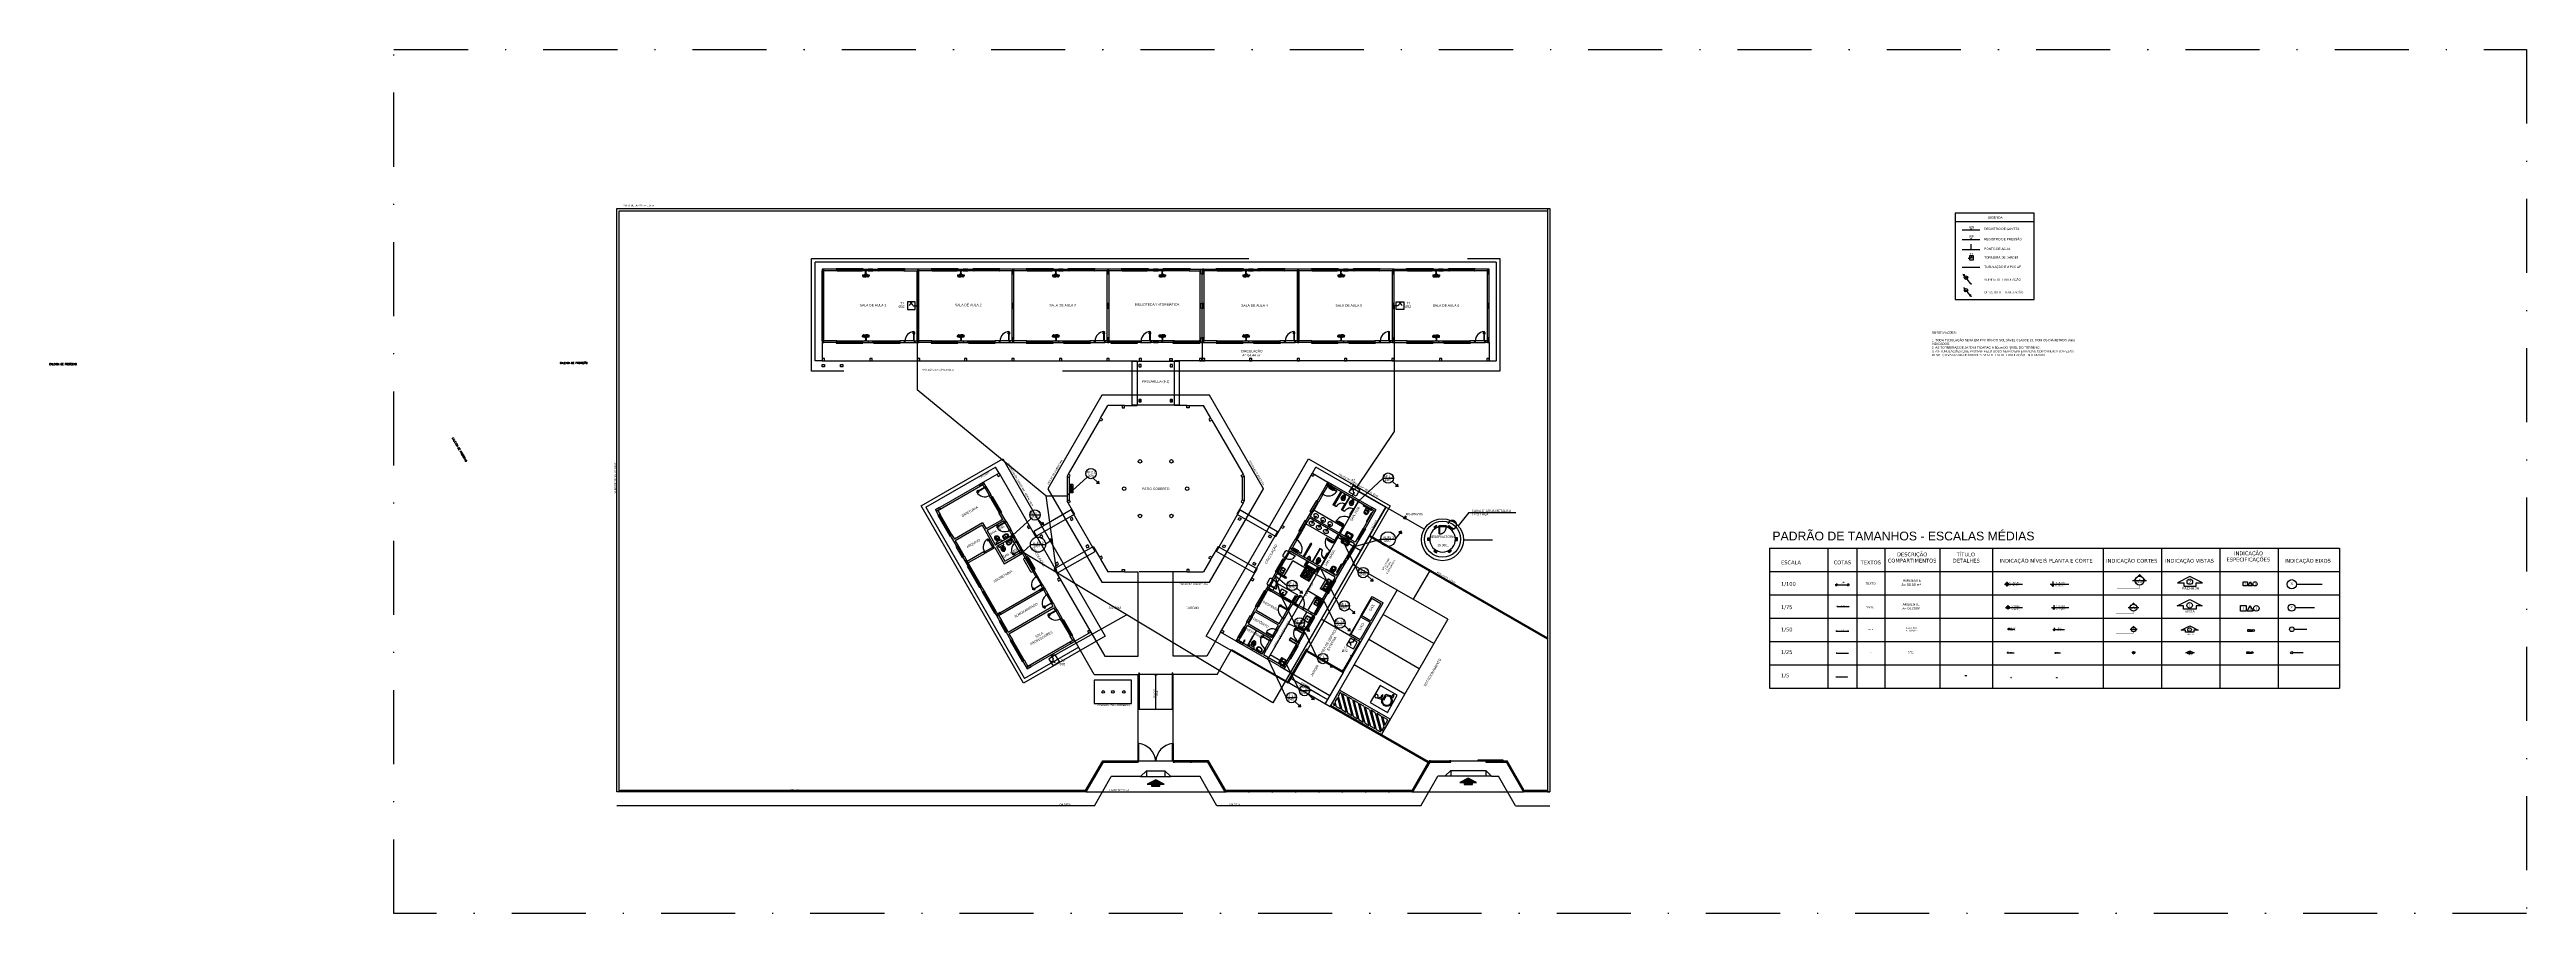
# Model space of a CAD drawing. Extents: x 354 to 566, y 99 to 173.
import ezdxf

# ---------------------------------------------------------------- set-up
doc = ezdxf.new("R2010")
doc.units = 0
doc.header["$MEASUREMENT"] = 0
doc.set_wipeout_variables(frame=1)
for name, pattern in [('C5', [60, 50, -5, 0, -5]), ('CONTINU', [0]), ('DASHDOT', [25.4, 12.7, -6.35, 0, -6.35]), ('HIDDEN', [9.525, 6.35, -3.175]), ('TRACEJADO_G', [0.375, 0.25, -0.125]), ('TRAÇO-2PTOS_P', [0.625, 0.25, -0.125, 0, -0.125, 0, -0.125])]:
    doc.linetypes.add(name, pattern=pattern)
doc.layers.get('0').update_dxf_attribs({"linetype": 'CONTINUOUS'})
doc.layers.get('DEFPOINTS').update_dxf_attribs({"linetype": 'CONTINUOUS'})
for name, color, linetype in [('A-BARRA', 2, 'CONTINUOUS'), ('A-COTAS', 1, 'CONTINUOUS'), ('A-JANEL', 3, 'CONTINUOUS'), ('A-MURO', 2, 'CONTINUOUS'), ('A-PARED', 5, 'CONTINUOUS'), ('A-PARED-PISOS', 2, 'CONTINUOUS'), ('A-PAREDE', 5, 'CONTINUOUS'), ('A-PILAR', 6, 'CONTINUOUS'), ('A-PILAR_EIXO', 5, 'DASHDOT'), ('A-PISOS', 2, 'CONTINUOUS'), ('A-PISOS-CTEL', 2, 'TRACEJADO_G'), ('A-PISOS-NIVEL', 1, 'CONTINUOUS'), ('A-PORTA', 3, 'CONTINUOUS'), ('A-PROJCOBERTURA', 7, 'HIDDEN'), ('A-SOLEIRA', 1, 'CONTINUOUS'), ('A-TEXTO', 3, 'CONTINUOUS'), ('A-WC', 1, 'CONTINUOUS'), ('A-WCCOZ', 7, 'CONTINUOUS'), ('ACES-I', 251, 'CONTINUOUS'), ('AF', 5, 'CONTINUOUS'), ('AR-ALV', 5, 'CONTINUOUS'), ('AR-ESQ', 2, 'CONTINUOUS'), ('AR-PIS', 1, 'CONTINUOUS'), ('AR-TXT', 1, 'CONTINUOUS'), ('ARQ-ALV-CORTE', 5, 'CONTINUOUS'), ('ARQ-ALV-ENCOBERTA', 8, 'CONTINUOUS'), ('ARQ-ALV-VISTA1', 1, 'CONTINUOUS'), ('ARQ-ALV-VISTA2', 2, 'CONTINUOUS'), ('ARQ-BNC-VISTA', 1, 'CONTINUOUS'), ('ARQ-COB-PROJ', 8, 'TRAÇO-2PTOS_P'), ('ARQ-CTA-1_025', 1, 'CONTINUOUS'), ('ARQ-CTA-1_050', 1, 'CONTINUOUS'), ('ARQ-CTA-1_100', 1, 'CONTINUOUS'), ('ARQ-EQP-VISTA', 1, 'CONTINUOUS'), ('ARQ-ESQ-CORTE', 3, 'CONTINUOUS'), ('ARQ-ESQ-VISTA1', 2, 'CONTINUOUS'), ('ARQ-ESQ-VISTA2', 1, 'CONTINUOUS'), ('ARQ-EXO-1_025', 251, 'C5'), ('ARQ-EXO-1_050', 251, 'C5'), ('ARQ-EXO-1_100', 251, 'C5'), ('ARQ-HTC', 9, 'CONTINUOUS'), ('ARQ-MOB-VISTA', 1, 'CONTINU'), ('ARQ-PIS-VISTA', 8, 'CONTINUOUS'), ('ARQ-SMB-1_025', 1, 'CONTINUOUS'), ('ARQ-SMB-1_050', 1, 'CONTINUOUS'), ('ARQ-SMB-1_075', 1, 'CONTINUOUS'), ('ARQ-SMB-1_100', 1, 'CONTINUOUS'), ('ARQ-TXT', 2, 'CONTINUOUS'), ('ARQ-TXT-1_025', 2, 'CONTINUOUS'), ('ARQ-TXT-1_050', 2, 'CONTINUOUS'), ('ARQ-TXT-1_075', 2, 'CONTINUOUS'), ('ARQ-TXT-1_100', 2, 'CONTINUOUS'), ('COB', 3, 'CONTINUOUS'), ('DISTRIBUIÇÃO', 4, 'CONTINUOUS'), ('ESG-GERAL', 7, 'CONTINUOUS'), ('EST-MET-CORTE', 5, 'CONTINUOUS'), ('INST', 1, 'CONTINUOUS'), ('PAG', 1, 'CONTINUOUS'), ('PORTAL_VTA_DIST', 2, 'CONTINUOUS'), ('PORTAL_VTA_PROX', 1, 'CONTINUOUS'), ('PRES-AZUL', 164, 'CONTINUOUS'), ('T-AF', 7, 'CONTINUOUS'), ('TEXTO', 3, 'CONTINUOUS')]:
    doc.layers.add(name, color=color, linetype=linetype)
doc.styles.add('A20', font='arial.ttf', dxfattribs={"height": 0.2})
doc.styles.add('A26', font='arial.ttf', dxfattribs={"height": 0.26})
doc.styles.add('ESC-50-A20', font='arial.ttf', dxfattribs={"height": 0.1})
doc.styles.add('FNDE Text Cota 0075', font='verdana.ttf', dxfattribs={"height": 0.1})
doc.styles.add('FNDE Texto Cota 0005', font='verdana.ttf', dxfattribs={"height": 0.008})
doc.styles.add('FNDE Texto Cota 0025', font='verdana.ttf', dxfattribs={"height": 0.04})
doc.styles.add('FNDE Texto Cota 0050', font='verdana.ttf', dxfattribs={"height": 0.08})
doc.styles.add('FNDE Texto Cota 0100', font='verdana.ttf', dxfattribs={"height": 0.16})
doc.styles.add('R60', font='SIMPLEX.SHX', dxfattribs={"height": 0.16, "bigfont": 'acentos.shx'})
doc.dimstyles.new('FNDE 1-0005', dxfattribs={"dimscale": 2.5, "dimtxt": 0.008, "dimasz": 0.0025, "dimexe": 0.15, "dimexo": 0.15, "dimgap": 0.0025, "dimtad": 1, "dimzin": 4, "dimdsep": 46, "dimtxsty": 'FNDE Texto Cota 0005', "dimblk": 'tic', "dimcen": 0.15, "dimdle": 0.15, "dimse1": 1, "dimse2": 1, "dimclrd": 251, "dimclre": 251, "dimclrt": 256, "dimaunit": 1, "dimadec": 3, "dimazin": 0, "dimtfac": 1, "dimtix": 1, "dimtmove": 2, "dimatfit": 3, "dimldrblk": 'tic', "dimfxl": 0.15, "dimtvp": 1, "dimtolj": 1, "dimtzin": 0, "dimarcsym": 0})
doc.dimstyles.new('FNDE 1-0025', dxfattribs={"dimscale": 5, "dimtxt": 0.04, "dimasz": 0.0035, "dimexe": 0.15, "dimexo": 0.15, "dimgap": 0.0025, "dimtad": 1, "dimzin": 1, "dimdsep": 46, "dimtxsty": 'FNDE Texto Cota 0025', "dimblk": 'tic', "dimcen": 0.015, "dimdle": 0.15, "dimse1": 1, "dimse2": 1, "dimclrd": 251, "dimclre": 251, "dimclrt": 256, "dimaunit": 1, "dimadec": 3, "dimazin": 0, "dimtfac": 1, "dimtix": 1, "dimtmove": 2, "dimatfit": 3, "dimfxl": 0.15, "dimtvp": 1, "dimtolj": 1, "dimtzin": 0, "dimarcsym": 0})
doc.dimstyles.new('FNDE 1-0050', dxfattribs={"dimscale": 5, "dimtxt": 0.08, "dimasz": 0.01, "dimexe": 0.15, "dimexo": 0.15, "dimgap": 0.01, "dimtad": 1, "dimzin": 1, "dimdsep": 46, "dimtxsty": 'FNDE Texto Cota 0050', "dimblk": 'tic', "dimcen": 0.015, "dimdle": 0.15, "dimse1": 1, "dimse2": 1, "dimclrd": 251, "dimclre": 251, "dimclrt": 256, "dimaunit": 1, "dimadec": 3, "dimazin": 0, "dimtfac": 1, "dimtix": 1, "dimtmove": 2, "dimatfit": 3, "dimfxl": 0.15, "dimtvp": 1, "dimtolj": 1, "dimtzin": 0, "dimarcsym": 0})
doc.dimstyles.new('FNDE 1-0100', dxfattribs={"dimscale": 2.5, "dimtxt": 0.16, "dimasz": 0.05, "dimexe": 0.15, "dimexo": 0.15, "dimgap": 0.05, "dimtad": 1, "dimzin": 4, "dimdsep": 46, "dimtxsty": 'FNDE Texto Cota 0100', "dimblk": 'tic', "dimcen": 0.15, "dimdle": 0.15, "dimse1": 1, "dimse2": 1, "dimclrd": 251, "dimclre": 251, "dimclrt": 256, "dimaunit": 1, "dimadec": 3, "dimazin": 0, "dimtfac": 1, "dimtix": 1, "dimtmove": 2, "dimatfit": 3, "dimldrblk": 'tic', "dimfxl": 0.15, "dimtvp": 1, "dimtolj": 1, "dimtzin": 0, "dimarcsym": 0})
doc.dimstyles.new('FNDE 1-075', dxfattribs={"dimscale": 2.5, "dimtxt": 0.1, "dimasz": 0.015, "dimexe": 0.15, "dimexo": 0.15, "dimgap": 0.015, "dimtad": 1, "dimzin": 4, "dimdsep": 46, "dimtxsty": 'FNDE Text Cota 0075', "dimblk": 'tic', "dimcen": 0.025, "dimdle": 0.15, "dimse1": 1, "dimse2": 1, "dimclrd": 251, "dimclre": 251, "dimclrt": 256, "dimaunit": 1, "dimadec": 3, "dimazin": 0, "dimtfac": 1, "dimtix": 1, "dimtmove": 2, "dimatfit": 3, "dimldrblk": 'DOTSMALL', "dimfxl": 0.15, "dimtvp": 1, "dimtolj": 1, "dimtzin": 0, "dimarcsym": 0})

# ---------------------------------------------------------------- blocks, each defined once
blk = doc.blocks.new('FNDE-Nível Corte-1_050')
blk.add_hatch(color=251).paths.add_polyline_path([(140.66, -0.19), (140.74, -0.19), (140.66, -0.31)])
at = {"color": 251}
for p, q in [((140.53, -0.19), (141.53, -0.19)), ((140.66, -0.06), (140.66, -0.31))]:
    blk.add_line(p, q, dxfattribs=at)
blk.add_lwpolyline([(140.57, -0.19), (140.66, -0.31), (140.74, -0.19)], dxfattribs=at)
blk = doc.blocks.new('FNDE-Nível Planta-1_100')
at = {"linetype": 'Continuous', "ltscale": 0.5}
h = blk.add_hatch(color=1, dxfattribs=at)
h.paths.add_polyline_path([(135.66, 7.81), (135.66, 7.98, 0.414214), (135.49, 7.81)])
h.paths.add_polyline_path([(135.66, 7.81), (135.66, 7.65, 0.414214), (135.82, 7.81)])
at = {"color": 1}
for p, q in [((135.66, 8.07), (135.66, 7.56)), ((135.4, 7.81), (135.82, 7.81)), ((135.82, 7.81), (137.34, 7.81))]:
    blk.add_line(p, q, dxfattribs=at)
blk.add_circle((135.66, 7.81), 0.168, dxfattribs=at)
blk = doc.blocks.new('FNDE-Ind Corte-1_100')
blk.add_hatch(color=251).paths.add_polyline_path([(242, -2.39), (242.21, -2.39, -1), (243.01, -2.39), (243.23, -2.39), (242.61, -1.77)])
at = {"color": 251, "linetype": 'Continuous'}
blk.add_line((243.23, -2.39), (242, -2.39), dxfattribs=at)
blk.add_circle((242.61, -2.39), 0.4, dxfattribs=at)
blk = doc.blocks.new('tic')
at = {"color": 251}
for p, q in [((-1, 0), (1, 0)), ((0, -1), (0, 1))]:
    blk.add_line(p, q, dxfattribs=at)
blk.add_line((-0.6, -0.6), (0.6, 0.6))
blk = doc.blocks.new('*D21')
at = {"layer": 'ARQ-CTA-1_025', "color": 251, "lineweight": -2}
blk.add_line((507.13, 120.96), (508.1, 120.96), dxfattribs=at)
at = {"layer": 'DEFPOINTS', "color": 0}
for p in [(507.12, 119.96), (508.12, 120.96), (508.12, 119.96)]:
    blk.add_point(p, dxfattribs=at)
at = {"layer": 'ARQ-CTA-1_025', "color": 251, "lineweight": -2, "xscale": 0.0175, "yscale": 0.0175, "zscale": 0.0175, "rotation": 180}
blk.add_blockref('tic', (507.12, 120.96), dxfattribs=at)
at = {"layer": 'ARQ-CTA-1_025', "color": 251, "lineweight": -2, "xscale": 0.0175, "yscale": 0.0175, "zscale": 0.0175}
blk.add_blockref('tic', (508.12, 120.96), dxfattribs=at)
at = {"layer": 'ARQ-CTA-1_025', "insert": (507.62, 120.99), "char_height": 0.04, "attachment_point": 5, "style": 'FNDE Texto Cota 0025'}
blk.add_mtext('\\A1;1.00', dxfattribs=at)
blk = doc.blocks.new('*D22')
at = {"layer": 'ARQ-CTA-1_100', "color": 251, "lineweight": -2}
blk.add_line((507.24, 126.82), (507.99, 126.82), dxfattribs=at)
at = {"layer": 'DEFPOINTS', "color": 0}
for p in [(507.12, 125.96), (508.12, 126.82), (508.12, 125.96)]:
    blk.add_point(p, dxfattribs=at)
at = {"layer": 'ARQ-CTA-1_100', "color": 251, "lineweight": -2, "xscale": 0.125, "yscale": 0.125, "zscale": 0.125, "rotation": 180}
blk.add_blockref('tic', (507.12, 126.82), dxfattribs=at)
at = {"layer": 'ARQ-CTA-1_100', "color": 251, "lineweight": -2, "xscale": 0.125, "yscale": 0.125, "zscale": 0.125}
blk.add_blockref('tic', (508.12, 126.82), dxfattribs=at)
at = {"layer": 'ARQ-CTA-1_100', "insert": (507.62, 127.02), "char_height": 0.16, "attachment_point": 5, "style": 'FNDE Texto Cota 0100'}
blk.add_mtext('\\A1;1.00', dxfattribs=at)
blk = doc.blocks.new('FNDE-Nível Planta-1_025')
at = {"linetype": 'Continuous', "ltscale": 0.5}
h = blk.add_hatch(color=251, dxfattribs=at)
h.paths.add_polyline_path([(135.66, 3.81), (135.66, 3.86, 0.414214), (135.61, 3.81)])
h.paths.add_polyline_path([(135.66, 3.81), (135.66, 3.77, 0.414214), (135.7, 3.81)])
at = {"color": 251}
for p, q in [((135.59, 3.81), (135.7, 3.81)), ((135.66, 3.88), (135.66, 3.75)), ((135.7, 3.81), (136.2, 3.81))]:
    blk.add_line(p, q, dxfattribs=at)
blk.add_circle((135.66, 3.81), 0.042, dxfattribs=at)
blk = doc.blocks.new('FNDE-Nível Planta-1_050')
at = {"linetype": 'Continuous', "ltscale": 0.5}
h = blk.add_hatch(color=251, dxfattribs=at)
h.paths.add_polyline_path([(135.7, 5.83), (135.7, 5.89, 0.414214), (135.63, 5.83)])
h.paths.add_polyline_path([(135.7, 5.83), (135.7, 5.76, 0.414214), (135.77, 5.83)])
at = {"color": 251}
for p, q in [((135.6, 5.83), (135.77, 5.83)), ((135.7, 5.93), (135.7, 5.73)), ((135.77, 5.83), (136.2, 5.83))]:
    blk.add_line(p, q, dxfattribs=at)
blk.add_circle((135.7, 5.83), 0.0672, dxfattribs=at)
blk = doc.blocks.new('FNDE-Nível Corte-1_100')
blk.add_hatch(color=251).paths.add_polyline_path([(140.66, 1.81), (140.82, 1.81), (140.66, 1.56)])
at = {"color": 251}
for p, q in [((140.4, 1.81), (142.4, 1.81)), ((140.66, 2.07), (140.66, 1.56))]:
    blk.add_line(p, q, dxfattribs=at)
blk.add_lwpolyline([(140.49, 1.81), (140.66, 1.56), (140.82, 1.81)], dxfattribs=at)
blk = doc.blocks.new('FNDE-Nível Corte-1_025')
blk.add_hatch(color=251).paths.add_polyline_path([(140.66, -2.48), (140.7, -2.48), (140.66, -2.54)])
at = {"color": 251}
for p, q in [((140.59, -2.48), (141.09, -2.48)), ((140.66, -2.42), (140.66, -2.54))]:
    blk.add_line(p, q, dxfattribs=at)
blk.add_lwpolyline([(140.61, -2.48), (140.66, -2.54), (140.7, -2.48)], dxfattribs=at)
blk = doc.blocks.new('FNDE-Ind Corte-1_025')
blk.add_hatch(color=251).paths.add_polyline_path([(242.46, -6.25), (242.51, -6.25, -1), (242.71, -6.25), (242.77, -6.25), (242.61, -6.1)])
at = {"color": 251, "linetype": 'Continuous'}
blk.add_line((242.77, -6.25), (242.46, -6.25), dxfattribs=at)
blk.add_circle((242.61, -6.25), 0.1, dxfattribs=at)
blk = doc.blocks.new('FNDE-Ind Corte-1_050')
blk.add_hatch(color=251).paths.add_polyline_path([(242.31, -4.25), (242.41, -4.25, -1), (242.81, -4.25), (242.92, -4.25), (242.61, -3.94)])
at = {"color": 251, "linetype": 'Continuous'}
blk.add_line((242.92, -4.25), (242.31, -4.25), dxfattribs=at)
blk.add_circle((242.61, -4.25), 0.2, dxfattribs=at)
blk = doc.blocks.new('*D18')
at = {"layer": 'ARQ-CTA-1_050', "color": 251, "lineweight": -2}
blk.add_line((507.17, 122.85), (508.07, 122.85), dxfattribs=at)
at = {"layer": 'DEFPOINTS', "color": 0}
for p in [(507.12, 123.39), (508.12, 123.39), (508.12, 122.85)]:
    blk.add_point(p, dxfattribs=at)
at = {"layer": 'ARQ-CTA-1_050', "color": 251, "lineweight": -2, "xscale": 0.05, "yscale": 0.05, "zscale": 0.05, "rotation": 180}
blk.add_blockref('tic', (507.12, 122.85), dxfattribs=at)
at = {"layer": 'ARQ-CTA-1_050', "color": 251, "lineweight": -2, "xscale": 0.05, "yscale": 0.05, "zscale": 0.05}
blk.add_blockref('tic', (508.12, 122.85), dxfattribs=at)
at = {"layer": 'ARQ-CTA-1_050', "insert": (507.62, 122.93), "char_height": 0.08, "attachment_point": 5, "style": 'FNDE Texto Cota 0050'}
blk.add_mtext('\\A1;1.00', dxfattribs=at)
blk = doc.blocks.new('*D19')
at = {"layer": 'ARQ-HTC', "color": 251, "linetype": 'Continuous', "lineweight": -2}
blk.add_line((507.22, 124.96), (508.15, 124.96), dxfattribs=at)
at = {"layer": 'DEFPOINTS', "color": 0, "linetype": 'Continuous'}
for p in [(507.18, 125.08), (508.18, 125.08), (508.18, 124.96)]:
    blk.add_point(p, dxfattribs=at)
at = {"layer": 'ARQ-HTC', "color": 251, "linetype": 'Continuous', "lineweight": -2, "xscale": 0.0375, "yscale": 0.0375, "zscale": 0.0375, "rotation": 180}
blk.add_blockref('tic', (507.18, 124.96), dxfattribs=at)
at = {"layer": 'ARQ-HTC', "color": 251, "linetype": 'Continuous', "lineweight": -2, "xscale": 0.0375, "yscale": 0.0375, "zscale": 0.0375}
blk.add_blockref('tic', (508.18, 124.96), dxfattribs=at)
at = {"layer": 'ARQ-HTC', "linetype": 'Continuous', "insert": (507.68, 125.05), "char_height": 0.1, "attachment_point": 5, "style": 'FNDE Text Cota 0075'}
blk.add_mtext('\\A1;1.00', dxfattribs=at)
blk = doc.blocks.new('_DOTSMALL')
at = {"color": 0, "linetype": 'ByBlock', "const_width": 0.5}
blk.add_lwpolyline([(-0.0625, 0, 1), (0.0625, 0, 1)], format="xyb", close=True, dxfattribs=at)
blk = doc.blocks.new('*D20')
at = {"layer": 'ARQ-HTC', "color": 251, "linetype": 'Continuous', "lineweight": -2}
blk.add_line((507.08, 118.92), (508.07, 118.92), dxfattribs=at)
at = {"layer": 'DEFPOINTS', "color": 0, "linetype": 'Continuous'}
for p in [(507.07, 119), (508.07, 119.02), (508.07, 118.92)]:
    blk.add_point(p, dxfattribs=at)
at = {"layer": 'ARQ-HTC', "color": 251, "linetype": 'Continuous', "lineweight": -2, "xscale": 0.00625, "yscale": 0.00625, "zscale": 0.00625, "rotation": 180}
blk.add_blockref('tic', (507.07, 118.92), dxfattribs=at)
at = {"layer": 'ARQ-HTC', "color": 251, "linetype": 'Continuous', "lineweight": -2, "xscale": 0.00625, "yscale": 0.00625, "zscale": 0.00625}
blk.add_blockref('tic', (508.07, 118.92), dxfattribs=at)
at = {"layer": 'ARQ-HTC', "linetype": 'Continuous', "insert": (507.57, 118.93), "char_height": 0.008, "attachment_point": 5, "style": 'FNDE Texto Cota 0005'}
blk.add_mtext('\\A1;1.00', dxfattribs=at)
blk = doc.blocks.new('Paraplegico')
for p, q in [((134, 172), (119, 239)), ((137, 207), (132, 228)), ((124, 181), (120, 188)), ((134, 172), (179, 172)), ((137, 207), (167, 207)), ((139, 197), (169, 197)), ((142, 182), (139, 197)), ((142, 182), (187, 182)), ((169, 197), (167, 207)), ((179, 172), (194, 114)), ((179, 131), (187, 128)), ((187, 182), (201, 126)), ((219, 120), (194, 114)), ((216, 129), (201, 126)), ((216, 129), (219, 120))]:
    blk.add_line(p, q)
for centre, radius, start, end in [((133, 242), 14.1, 265.5481, 192.3635), ((143, 146), 47.2, 118.7728, 337.7713), ((143, 146), 39.2, 118.7728, 337.7713)]:
    blk.add_arc(centre, radius, start, end)
blk = doc.blocks.new('A$C4CB241E8')
at = {"layer": 'ACES-I'}
for p, q in [((0, 0.17), (0, 0.07)), ((0, 0.17), (0.14, 0.17)), ((0, 0.15), (0.14, 0.15)), ((0, 0.09), (0.06, 0.09)), ((0.01, 0.07), (0.05, 0.07)), ((0.05, 0.07), (0.14, 0.07)), ((0.06, 0.09), (0.14, 0.09)), ((0.1, 0.01), (0.08, 0.01)), ((0.1, 0), (0.08, 0)), ((0.1, 0.01), (0.17, 0.01)), ((0.1, 0), (0.28, 0)), ((0.14, 0.17), (0.2, 0.21)), ((0.14, 0.17), (0.14, 0.17)), ((0.14, 0.15), (0.42, 0.15)), ((0.14, 0.13), (0.14, 0.15)), ((0.14, 0.13), (0.14, 0.15)), ((0.14, 0.09), (0.14, 0.13)), ((0.14, 0.09), (0.14, 0.13)), ((0.14, 0.09), (0.42, 0.09)), ((0.14, 0.07), (0.28, 0.07)), ((0.2, 0.2), (0.15, 0.17)), ((0.15, 0.17), (0.42, 0.17)), ((0.2, 0.2), (0.2, 0.17)), ((0.2, 0.19), (0.37, 0.19)), ((0.2, 0.18), (0.27, 0.18)), ((0.2, 0.01), (0.28, 0.01)), ((0.21, 0.03), (0.26, 0.03)), ((0.22, 0.5), (0.34, 0.5)), ((0.22, 0.49), (0.22, 0.5)), ((0.23, 0.48), (0.33, 0.48)), ((0.23, 0.47), (0.23, 0.48)), ((0.23, 0.24), (0.34, 0.24)), ((0.24, 0.46), (0.32, 0.46)), ((0.27, 0.25), (0.27, 0.46)), ((0.27, 0.04), (0.27, 0.07)), ((0.28, 0.26), (0.28, 0.25)), ((0.29, 0.26), (0.28, 0.26)), ((0.29, 0.25), (0.28, 0.24)), ((0.28, 0.25), (0.28, 0.24)), ((0.28, 0.12), (0.28, 0.1)), ((0.28, 0.09), (0.28, 0.07)), ((0.28, 0.07), (0.28, 0.01)), ((0.28, 0.07), (0.29, 0.07)), ((0.28, 0.01), (0.28, 0.01)), ((0.46, 0), (0.28, 0)), ((0.29, 0.25), (0.29, 0.26)), ((0.29, 0.18), (0.37, 0.18)), ((0.29, 0.12), (0.29, 0.1)), ((0.29, 0.07), (0.29, 0.01)), ((0.29, 0.07), (0.42, 0.07)), ((0.29, 0.01), (0.36, 0.01)), ((0.29, 0.01), (0.29, 0.01)), ((0.3, 0.25), (0.3, 0.46)), ((0.31, 0.03), (0.37, 0.03)), ((0.33, 0.47), (0.33, 0.48)), ((0.34, 0.49), (0.34, 0.5)), ((0.42, 0.17), (0.37, 0.21)), ((0.37, 0.2), (0.37, 0.17)), ((0.37, 0.2), (0.42, 0.17)), ((0.46, 0.01), (0.39, 0.01)), ((0.43, 0.17), (0.42, 0.17)), ((0.42, 0.15), (0.42, 0.09)), ((0.43, 0.17), (0.57, 0.17)), ((0.43, 0.15), (0.57, 0.15)), ((0.43, 0.13), (0.43, 0.15)), ((0.43, 0.09), (0.43, 0.13)), ((0.43, 0.09), (0.52, 0.09)), ((0.43, 0.07), (0.53, 0.07)), ((0.46, 0.01), (0.48, 0.01)), ((0.46, 0), (0.48, 0)), ((0.52, 0.09), (0.57, 0.09)), ((0.53, 0.07), (0.56, 0.07)), ((0.57, 0.17), (0.57, 0.07))]:
    blk.add_line(p, q, dxfattribs=at)
for points in [[(0.25, 0.1), (0.25, 0.09)], [(0.32, 0.09), (0.32, 0.1), (0.25, 0.1)], [(0.25, 0.08), (0.25, 0.08)]]:
    blk.add_lwpolyline(points, dxfattribs=at)
blk.add_lwpolyline([(0.27, 0.18), (0.27, 0.18), (0.29, 0.18), (0.29, 0.18)], close=True, dxfattribs=at)
for centre, radius, start, end in [((0.08, 0.08), 0.0836, 187.0241, 270.1403), ((0.08, 0.08), 0.0766, 192.4617, 270.1403), ((0.16, 0.16), 0.148, 220.8847, 270.7317), ((0.16, -0.01), 0.147, 99.4474, 135.8987), ((0.16, -0.01), 0.147, 87.3551, 96.6689), ((0.2, 0.07), 0.0671, 179.7166, 229.3446), ((0.2, 0.07), 0.06, 179.6832, 237.0138), ((0.2, 0.07), 0.0671, 229.3446, 243.4575), ((0.17, 0.13), 0, 90, 303.5739), ((0.16, 0.08), 0.0536, 23.5592, 86.613), ((0.16, 0.16), 0.148, 274.9997, 292.3413), ((0.2, 0.07), 0.06, 237.0138, 269.6517), ((0.23, 0.21), 0.0283, 90, 180), ((0.23, 0.15), 0.0283, 182.9729, 248.6249), ((0.21, 0.1), 2.511308197128957e-15, 227.1184, 0), ((0.28, 0.13), 0.0676, 202.5993, 214.7226), ((0.16, 0.16), 0.148, 292.3413, 305.8305), ((0.23, 0.49), 0.01, 180, 270), ((0.28, 0.1), 0.148, 92.0593, 114.7191), ((0.28, 0.25), 0.148, 243.1417, 267.262), ((0.28, 1.06), 0.946, 265.9464, 274.0536), ((0.24, 0.47), 0.01, 180, 270), ((0.34, 0.11), 0.118, 199.8598, 236.3515), ((0.24, 0.25), 0.00548, 36.9061, 175.1771), ((0.44, -0.11), 0.228, 134.8376, 138.9912), ((0.28, 0.26), 0.00141, 90, 180), ((0.28, 0.25), 0.00548, 13.9839, 166.0161), ((0.28, 0.24), 0.00141, 202.3134, 337.6866), ((0.29, 0.26), 0.00141, 0, 90), ((0.28, 0.1), 0.148, 65.2809, 87.9407), ((0.28, 0.25), 0.148, 272.738, 296.8583), ((0.44, -0.11), 0.228, 130.1268, 132.3872), ((0.22, 0.11), 0.118, 303.6485, 317.1616), ((0.22, 0.11), 0.118, 317.1616, 340.1402), ((0.32, 0.47), 0.01, 270, 0), ((0.32, 0.25), 0.00548, 4.8229, 143.0939), ((0.42, -0.02), 0.148, 92.2685, 128.5678), ((0.33, 0.49), 0.01, 270, 0), ((0.34, 0.21), 0.0283, 3.732, 90), ((0.34, 0.15), 0.0283, 291.3751, 357.0271), ((0.3, 0.02), 0.0676, 22.5993, 43.7437), ((0.41, 0.07), 0.0536, 203.5592, 228.099), ((0.36, 0.07), 0.06, 270.3483, 301.6358), ((0.41, 0.07), 0.0536, 228.099, 252.8541), ((0.36, 0.07), 0.06, 301.6358, 0.3168), ((0.36, 0.07), 0.0671, 296.5425, 307.5309), ((0.41, 0.16), 0.147, 266.0889, 320.6458), ((0.36, 0.07), 0.0671, 307.5309, 0.2834), ((0.42, -0.02), 0.148, 86.601, 92.2685), ((0.42, -0.02), 0.148, 45.7177, 83.837), ((0.48, 0.08), 0.0836, 269.8597, 352.9759), ((0.48, 0.08), 0.0766, 269.8597, 347.5383)]:
    blk.add_arc(centre, radius, start, end, dxfattribs=at)

msp = doc.modelspace()

# ---------------------------------------------------------------- hatches: boundary and pattern name
at = {"layer": 'A-COTAS'}
h = msp.add_hatch(color=253, dxfattribs=at)
h.set_gradient(color1=(173, 173, 173), color2=(173, 173, 173))
h.paths.add_polyline_path([(447.497, 142.701), (447.297, 142.701), (447.297, 142.501), (447.497, 142.501)])
h = msp.add_hatch(color=253, dxfattribs=at)
h.set_gradient(color1=(173, 173, 173), color2=(173, 173, 173))
h.paths.add_polyline_path([(450.197, 142.701), (449.997, 142.701), (449.997, 142.501), (450.197, 142.501)])
h = msp.add_hatch(color=251, dxfattribs=at)
h.dxf.hatch_style = 1
h.paths.add_polyline_path([(449.106, 109.745), (449.465, 109.745), (448.747, 110.111), (448.028, 109.745), (448.388, 109.745), (448.388, 109.562), (449.106, 109.562)])
h = msp.add_hatch(color=251, dxfattribs=at)
h.dxf.hatch_style = 1
h.paths.add_polyline_path([(475.906, 109.876), (476.265, 109.876), (475.547, 110.242), (474.828, 109.876), (475.188, 109.876), (475.188, 109.693), (475.906, 109.693)])
at = {"layer": 'A-WCCOZ'}
h = msp.add_hatch(color=3, dxfattribs=at)
h.paths.add_polyline_path([(441.134, 134.429, 0.5773503), (441.177, 134.454, 0.2679492), (441.163, 134.479)])
h.paths.add_polyline_path([(441.163, 134.479, 0.5773503), (441.119, 134.454, 0.2679492), (441.134, 134.429)])
h = msp.add_hatch(color=3, dxfattribs=at)
h.paths.add_polyline_path([(436.327, 130.879, 0.5773503), (436.37, 130.904, 0.2679492), (436.356, 130.929)])
h.paths.add_polyline_path([(436.356, 130.929, 0.5773503), (436.312, 130.904, 0.2679492), (436.327, 130.879)])
h = msp.add_hatch(color=3, dxfattribs=at)
h.paths.add_polyline_path([(464.502, 131.114, 0.5773503), (464.545, 131.139, 0.2679492), (464.531, 131.165)])
h.paths.add_polyline_path([(464.531, 131.165, 0.5773503), (464.487, 131.139, 0.2679492), (464.502, 131.114)])
h = msp.add_hatch(color=3, dxfattribs=at)
h.paths.add_polyline_path([(458.987, 127.595, 0.5773503), (459.031, 127.62, 0.2679492), (459.016, 127.645)])
h.paths.add_polyline_path([(459.016, 127.645, 0.5773503), (458.973, 127.62, 0.2679492), (458.987, 127.595)])
h = msp.add_hatch(color=3, dxfattribs=at)
h.paths.add_polyline_path([(459.494, 125.806, 0.5773503), (459.538, 125.831, 0.2679492), (459.523, 125.856)])
h.paths.add_polyline_path([(459.523, 125.856, 0.5773503), (459.48, 125.831, 0.2679492), (459.494, 125.806)])
h = msp.add_hatch(color=3, dxfattribs=at)
h.paths.add_polyline_path([(463.106, 125.505, 0.5773503), (463.149, 125.53, 0.2679492), (463.135, 125.555)])
h.paths.add_polyline_path([(463.135, 125.555, 0.5773503), (463.091, 125.53, 0.2679492), (463.106, 125.505)])
h = msp.add_hatch(color=3, dxfattribs=at)
h.paths.add_polyline_path([(461.496, 122.75, 0.5773503), (461.54, 122.775, 0.2679492), (461.525, 122.8)])
h.paths.add_polyline_path([(461.525, 122.8, 0.5773503), (461.482, 122.775, 0.2679492), (461.496, 122.75)])
h = msp.add_hatch(color=3, dxfattribs=at)
h.paths.add_polyline_path([(458.355, 120.465, 0.5773503), (458.398, 120.49, 0.2679492), (458.384, 120.515)])
h.paths.add_polyline_path([(458.384, 120.515, 0.5773503), (458.34, 120.49, 0.2679492), (458.355, 120.465)])
h = msp.add_hatch(color=3, dxfattribs=at)
h.paths.add_polyline_path([(459.932, 120.003, 0.5773503), (459.976, 120.028, 0.2679492), (459.961, 120.053)])
h.paths.add_polyline_path([(459.961, 120.053, 0.5773503), (459.918, 120.028, 0.2679492), (459.932, 120.003)])
at = {"layer": 'ESG-GERAL'}
for points in [[(441.339, 134.519), (441.23, 134.647), (441.174, 134.489)], [(436.532, 130.969), (436.423, 131.097), (436.367, 130.938)]]:
    msp.add_hatch(color=2, dxfattribs=at).paths.add_polyline_path(points)
at = {"layer": 'INST'}
for points in [[(443.863, 135.703), (443.675, 135.501), (443.901, 135.482)], [(469.509, 135.437), (469.322, 135.235), (469.548, 135.216)], [(439.11, 132.185), (438.923, 131.983), (439.149, 131.964)], [(439.634, 130.724), (439.801, 130.505), (439.858, 130.725)], [(469.586, 131.364), (469.811, 131.205), (469.8, 131.431)], [(461.302, 126.3), (461.114, 126.098), (461.341, 126.079)], [(467.366, 127.342), (467.179, 127.141), (467.405, 127.122)], [(465.798, 124.562), (465.611, 124.36), (465.837, 124.341)], [(461.908, 123.048), (461.721, 122.846), (461.947, 122.827)], [(465.401, 123.067), (465.213, 122.866), (465.439, 122.846)], [(463.896, 119.973), (463.709, 119.771), (463.935, 119.752)], [(462.296, 117.185), (462.109, 116.983), (462.335, 116.964)], [(461.156, 116.57), (460.969, 116.369), (461.195, 116.349)]]:
    msp.add_hatch(color=2, dxfattribs=at).paths.add_polyline_path(points)
at = {"layer": 'T-AF'}
for points in [[(517.959, 153.46), (517.98, 153.319), (518.092, 153.412)], [(518.65, 151.552), (518.629, 151.693), (518.516, 151.6)]]:
    msp.add_hatch(color=5, dxfattribs=at).paths.add_polyline_path(points)

# ---------------------------------------------------------------- linework, layer by layer
at = {"color": 3}
for p, q in [((428.128, 151.087), (427.461, 151.087)), ((427.461, 151.087), (427.461, 150.419)), ((428.128, 150.419), (428.128, 151.087)), ((469.365, 151.087), (470.033, 151.087)), ((469.365, 150.419), (469.365, 151.087)), ((470.033, 151.087), (470.033, 150.419)), ((427.461, 150.419), (428.128, 150.419)), ((470.033, 150.419), (469.365, 150.419))]:
    msp.add_line(p, q, dxfattribs=at)
at = {"color": 251}
for p, q in [((501.367, 129.96), (550.241, 129.96)), ((501.367, 129.96), (501.367, 117.96)), ((506.367, 129.96), (506.367, 117.96)), ((508.867, 129.96), (508.867, 117.96)), ((511.258, 129.96), (511.258, 117.96)), ((515.973, 129.96), (515.973, 117.96)), ((520.489, 129.96), (520.489, 117.96)), ((529.982, 129.96), (529.982, 117.96)), ((534.982, 129.96), (534.982, 117.96)), ((539.982, 129.96), (539.982, 117.96)), ((544.982, 129.96), (544.982, 117.96)), ((550.241, 129.96), (550.241, 117.96)), ((501.367, 127.96), (550.241, 127.96)), ((501.367, 127.96), (550.241, 127.96)), ((539.982, 128.007), (539.982, 117.96)), ((466.378, 124.219), (467.228, 125.691)), ((467.271, 125.666), (466.422, 124.194)), ((501.367, 125.96), (550.241, 125.96)), ((466.303, 124.089), (465.454, 122.616)), ((465.497, 122.591), (466.347, 124.064)), ((465.922, 123.328), (465.879, 123.353)), ((466.846, 124.93), (466.803, 124.955)), ((501.367, 123.96), (550.241, 123.96)), ((461.596, 121.176), (461.631, 121.236)), ((461.596, 121.176), (464.82, 119.316)), ((461.631, 121.236), (464.794, 119.412)), ((464.794, 119.412), (466.271, 121.972)), ((464.82, 119.316), (466.332, 121.937)), ((501.367, 121.96), (550.241, 121.96)), ((501.367, 119.96), (550.241, 119.96)), ((501.367, 117.96), (550.241, 117.96))]:
    msp.add_line(p, q, dxfattribs=at)
for points in [[(443.572, 110.423), (443.522, 110.336), (443.435, 110.386), (443.485, 110.473)], [(444.31, 111.628), (444.21, 111.628), (444.21, 111.728), (444.31, 111.728)], [(445.778, 111.628), (445.678, 111.628), (445.678, 111.728), (445.778, 111.728)], [(447.247, 111.628), (447.147, 111.628), (447.147, 111.728), (447.247, 111.728)], [(450.247, 111.628), (450.347, 111.628), (450.347, 111.728), (450.247, 111.728)], [(451.715, 111.628), (451.815, 111.628), (451.815, 111.728), (451.715, 111.728)], [(453.184, 111.628), (453.284, 111.628), (453.284, 111.728), (453.184, 111.728)], [(453.922, 110.423), (453.972, 110.336), (454.058, 110.386), (454.008, 110.473)], [(472.21, 111.628), (472.31, 111.628), (472.31, 111.728), (472.21, 111.728)], [(473.948, 111.628), (474.048, 111.628), (474.048, 111.728), (473.948, 111.728)], [(477.047, 111.628), (477.147, 111.628), (477.147, 111.728), (477.047, 111.728)], [(478.884, 111.628), (478.784, 111.628), (478.784, 111.728), (478.884, 111.728)], [(479.522, 110.423), (479.572, 110.336), (479.658, 110.386), (479.608, 110.473)], [(402.847, 109.08), (402.747, 109.08), (402.747, 109.18), (402.847, 109.18)], [(404.797, 109.08), (404.697, 109.08), (404.697, 109.18), (404.797, 109.18)], [(406.797, 109.08), (406.697, 109.08), (406.697, 109.18), (406.797, 109.18)], [(408.797, 109.08), (408.697, 109.08), (408.697, 109.18), (408.797, 109.18)], [(410.797, 109.08), (410.697, 109.08), (410.697, 109.18), (410.797, 109.18)], [(412.797, 109.08), (412.697, 109.08), (412.697, 109.18), (412.797, 109.18)], [(414.797, 109.08), (414.697, 109.08), (414.697, 109.18), (414.797, 109.18)], [(416.797, 109.08), (416.697, 109.08), (416.697, 109.18), (416.797, 109.18)], [(418.797, 109.08), (418.697, 109.08), (418.697, 109.18), (418.797, 109.18)], [(420.797, 109.08), (420.697, 109.08), (420.697, 109.18), (420.797, 109.18)], [(422.797, 109.08), (422.697, 109.08), (422.697, 109.18), (422.797, 109.18)], [(424.797, 109.08), (424.697, 109.08), (424.697, 109.18), (424.797, 109.18)], [(426.797, 109.08), (426.697, 109.08), (426.697, 109.18), (426.797, 109.18)], [(428.797, 109.08), (428.697, 109.08), (428.697, 109.18), (428.797, 109.18)], [(430.797, 109.08), (430.697, 109.08), (430.697, 109.18), (430.797, 109.18)], [(432.797, 109.08), (432.697, 109.08), (432.697, 109.18), (432.797, 109.18)], [(434.797, 109.08), (434.697, 109.08), (434.697, 109.18), (434.797, 109.18)], [(436.797, 109.08), (436.697, 109.08), (436.697, 109.18), (436.797, 109.18)], [(438.797, 109.08), (438.697, 109.08), (438.697, 109.18), (438.797, 109.18)], [(440.797, 109.08), (440.697, 109.08), (440.697, 109.18), (440.797, 109.18)], [(442.797, 109.08), (442.697, 109.08), (442.697, 109.18), (442.797, 109.18)], [(454.697, 109.08), (454.797, 109.08), (454.797, 109.18), (454.697, 109.18)], [(454.697, 109.08), (454.797, 109.08), (454.797, 109.18), (454.697, 109.18)], [(456.697, 109.08), (456.797, 109.08), (456.797, 109.18), (456.697, 109.18)], [(456.697, 109.08), (456.797, 109.08), (456.797, 109.18), (456.697, 109.18)], [(458.697, 109.08), (458.797, 109.08), (458.797, 109.18), (458.697, 109.18)], [(460.697, 109.08), (460.797, 109.08), (460.797, 109.18), (460.697, 109.18)], [(462.697, 109.08), (462.797, 109.08), (462.797, 109.18), (462.697, 109.18)], [(464.697, 109.08), (464.797, 109.08), (464.797, 109.18), (464.697, 109.18)], [(466.697, 109.08), (466.797, 109.08), (466.797, 109.18), (466.697, 109.18)], [(468.697, 109.08), (468.797, 109.08), (468.797, 109.18), (468.697, 109.18)], [(470.697, 109.08), (470.797, 109.08), (470.797, 109.18), (470.697, 109.18)], [(480.397, 109.08), (480.297, 109.08), (480.297, 109.18), (480.397, 109.18)], [(482.347, 109.08), (482.247, 109.08), (482.247, 109.18), (482.347, 109.18)]]:
    msp.add_lwpolyline(points, close=True, dxfattribs=at)
at = {"layer": 'A-BARRA', "color": 251}
for points in [[(464.783, 132.088, -0.4142136), (464.814, 131.972), (464.814, 131.972), (464.775, 131.994, 0.4142136), (464.76, 132.049), (464.435, 132.236, 0.4142136), (464.381, 132.222), (464.342, 132.244), (464.342, 132.244, -0.4142136), (464.458, 132.275)], [(463.839, 130.452, 0.4142136), (463.955, 130.483), (463.955, 130.483), (463.916, 130.506, -0.4142136), (463.862, 130.491), (463.537, 130.679, -0.4142136), (463.522, 130.733), (463.483, 130.756), (463.483, 130.756, 0.4142136), (463.514, 130.64)]]:
    msp.add_lwpolyline(points, format="xyb", close=True, dxfattribs=at)
at = {"layer": 'A-COTAS', "color": 253}
for p, q in [((443.497, 153.73), (443.497, 153.88)), ((434.016, 129.645), (432.587, 128.82))]:
    msp.add_line(p, q, dxfattribs=at)
at = {"layer": 'A-COTAS', "color": 251}
for p, q in [((452.722, 147.58), (452.722, 146.03)), ((452.747, 147.58), (452.747, 146.03))]:
    msp.add_line(p, q, dxfattribs=at)
for points in [[(440.402, 153.865), (440.402, 153.745), (440.802, 153.745), (440.802, 153.865)], [(452.762, 147.595), (452.882, 147.595), (452.882, 147.995), (452.762, 147.995)], [(435.078, 124.237), (435.138, 124.133), (435.484, 124.333), (435.424, 124.437)]]:
    msp.add_lwpolyline(points, close=True, dxfattribs=at)
at = {"layer": 'A-JANEL', "color": 251}
for p, q in [((462.572, 133.976), (462.702, 133.901)), ((435.471, 133.026), (435.341, 132.951)), ((435.471, 133.026), (435.341, 132.951)), ((466.557, 131.677), (466.687, 131.602)), ((438.306, 128.115), (438.176, 128.04)), ((438.306, 128.115), (438.176, 128.04)), ((441.546, 122.503), (441.416, 122.428)), ((460.316, 120.558), (460.186, 120.633))]:
    msp.add_line(p, q, dxfattribs=at)
msp.add_arc((440.279, 133.719), 0.01, 180, 210, dxfattribs=at)
at = {"layer": 'A-MURO', "color": 251}
for p, q in [((402.547, 109.08), (402.547, 159.08)), ((402.547, 159.08), (482.547, 159.08)), ((402.747, 109.08), (402.747, 158.88)), ((402.747, 158.88), (482.312, 158.88)), ((482.347, 159.08), (482.347, 109.08)), ((482.547, 159.08), (482.547, 109.08)), ((402.747, 109.08), (402.547, 109.08)), ((482.347, 109.08), (482.547, 109.08)), ((482.547, 109.08), (482.347, 109.08))]:
    msp.add_line(p, q, dxfattribs=at)
at = {"layer": 'A-PARED', "color": 251}
for p, q in [((429.858, 133.249), (433.971, 135.624)), ((430.062, 133.194), (433.916, 135.419)), ((434.041, 135.202), (433.916, 135.419)), ((434.171, 135.277), (433.971, 135.624)), ((434.041, 135.202), (434.171, 135.277)), ((434.041, 135.202), (434.171, 135.277)), ((434.491, 134.423), (434.621, 134.498)), ((434.491, 134.423), (434.621, 134.498)), ((434.591, 134.25), (434.491, 134.423)), ((434.591, 134.25), (434.721, 134.325)), ((434.721, 134.325), (434.621, 134.498)), ((429.858, 133.249), (430.133, 132.772)), ((430.062, 133.194), (430.262, 132.847)), ((433.912, 132.126), (431.487, 130.726)), ((433.857, 131.921), (431.562, 130.596)), ((433.857, 131.921), (434.12, 131.466)), ((433.912, 132.126), (434.212, 131.606)), ((435.641, 132.431), (435.341, 132.951)), ((435.846, 132.376), (435.471, 133.026)), ((431.133, 131.04), (431.683, 130.088, -0.848)), ((431.263, 131.114, 1.89), (431.487, 130.726)), ((431.562, 130.596), (431.812, 130.163)), ((434.016, 129.645), (434.091, 129.515)), ((434.12, 131.466), (434.882, 130.145)), ((434.957, 130.015), (435.757, 128.63)), ((435.087, 130.09), (435.812, 128.835)), ((435.812, 128.835), (437.241, 129.66)), ((437.191, 129.746), (437.321, 129.821)), ((437.191, 129.746), (437.321, 129.821)), ((437.706, 129.154), (437.321, 129.821)), ((432.183, 129.222, -0.848), (432.659, 128.397)), ((432.312, 129.297, -0.848), (432.587, 128.82)), ((434.091, 129.515), (432.662, 128.69)), ((432.662, 128.69), (432.787, 128.474)), ((435.757, 128.63), (437.316, 129.53)), ((437.13, 129.422), (437.316, 129.53)), ((437.576, 129.079), (437.316, 129.53)), ((437.576, 129.079), (437.706, 129.154)), ((438.466, 127.538), (438.176, 128.04)), ((438.596, 127.613), (438.306, 128.115)), ((438.466, 127.538), (438.596, 127.613)), ((435.187, 124.317), (439.041, 126.542)), ((435.262, 124.187), (439.116, 126.412)), ((438.916, 126.759), (439.046, 126.834)), ((439.041, 126.542), (438.916, 126.759)), ((439.209, 126.552), (439.046, 126.834)), ((439.116, 126.412), (439.366, 125.979)), ((439.209, 126.552), (439.496, 126.054)), ((439.366, 125.979), (439.496, 126.054)), ((434.934, 124.456), (435.095, 124.177)), ((435.064, 124.531), (435.187, 124.317)), ((435.095, 124.177), (435.385, 123.675, 0.728)), ((435.262, 124.187), (435.515, 123.75, 0.728)), ((436.087, 122.758), (439.941, 124.983)), ((436.162, 122.628), (440.016, 124.853)), ((439.816, 125.2), (439.946, 125.275)), ((439.816, 125.2), (439.941, 124.983)), ((439.946, 125.275), (440.109, 124.993)), ((440.141, 124.637), (440.016, 124.853)), ((440.271, 124.712), (440.109, 124.993)), ((440.141, 124.637), (440.271, 124.712)), ((440.591, 123.857), (440.721, 123.932)), ((440.666, 123.727), (440.591, 123.857)), ((440.796, 123.802), (440.721, 123.932)), ((435.885, 122.809, 0.728), (436.333, 122.034)), ((436.015, 122.884, 0.728), (436.087, 122.758)), ((436.162, 122.628), (436.462, 122.109)), ((441.846, 121.984), (437.733, 119.609)), ((441.641, 122.039), (437.787, 119.814)), ((441.641, 122.039), (441.416, 122.428)), ((441.846, 121.984), (441.546, 122.503)), ((437.333, 120.302), (437.733, 119.609)), ((437.462, 120.377), (437.787, 119.814))]:
    msp.add_line(p, q, dxfattribs=at)
for points in [[(435.148, 136.286), (435.248, 136.113), (435.421, 136.213), (435.321, 136.386)], [(462.344, 136.283), (462.244, 136.109), (462.071, 136.209), (462.171, 136.383)], [(437.728, 131.817), (437.828, 131.644), (438.001, 131.744), (437.901, 131.917)], [(440.328, 127.314), (440.428, 127.14), (440.601, 127.24), (440.501, 127.414)], [(457.166, 127.314), (457.066, 127.14), (456.893, 127.24), (456.993, 127.414)], [(442.908, 122.845), (443.008, 122.672), (443.181, 122.772), (443.081, 122.945)], [(454.59, 122.84), (454.49, 122.667), (454.317, 122.767), (454.417, 122.94)], [(443.484, 116.646), (446.684, 116.646), (446.684, 118.646), (443.484, 118.646)]]:
    msp.add_lwpolyline(points, close=True, dxfattribs=at)
at = {"layer": 'A-PARED-PISOS', "color": 251}
for p, q in [((435.314, 136.399), (433.971, 135.624)), ((435.314, 136.399), (438.451, 130.964)), ((440.051, 128.193), (443.189, 122.759)), ((443.189, 122.759), (441.846, 121.984))]:
    msp.add_line(p, q, dxfattribs=at)
at = {"layer": 'A-PAREDE', "color": 251}
for p, q in [((420.147, 153.88), (420.147, 147.58)), ((420.297, 147.73), (420.297, 153.73)), ((421.397, 153.73), (420.297, 153.73)), ((421.397, 153.73), (421.397, 153.88)), ((427.197, 153.73), (427.197, 153.88)), ((428.297, 153.88), (427.197, 153.88)), ((427.197, 153.88), (427.197, 153.73)), ((427.197, 153.73), (428.297, 153.73)), ((428.297, 153.73), (428.297, 147.58)), ((428.297, 153.73), (428.297, 147.73)), ((428.447, 147.73), (428.447, 153.73)), ((429.547, 153.73), (428.447, 153.73)), ((428.447, 147.73), (428.447, 153.73)), ((429.547, 153.73), (428.447, 153.73)), ((429.547, 153.73), (429.547, 153.88)), ((429.547, 153.73), (429.547, 153.88)), ((437.697, 153.88), (435.347, 153.88)), ((435.347, 153.73), (435.347, 153.88)), ((436.447, 147.73), (436.447, 153.73)), ((436.597, 147.73), (436.597, 153.73)), ((437.697, 153.73), (436.597, 153.73)), ((437.697, 153.73), (437.697, 153.88)), ((444.597, 147.73), (444.597, 153.73)), ((444.747, 147.73), (444.747, 153.73)), ((445.847, 153.73), (444.747, 153.73)), ((445.847, 153.73), (445.847, 153.88)), ((451.647, 153.88), (452.722, 153.88)), ((451.647, 153.73), (451.647, 153.88)), ((451.647, 153.73), (452.572, 153.73)), ((452.572, 147.73), (452.572, 153.73)), ((452.722, 147.58), (452.722, 153.88)), ((452.747, 150.73), (452.747, 153.88)), ((452.747, 153.88), (453.997, 153.88)), ((452.747, 147.73), (452.747, 153.73)), ((452.747, 147.58), (452.747, 153.73)), ((452.897, 147.73), (452.897, 153.73)), ((452.897, 147.73), (452.897, 153.73)), ((453.997, 153.73), (452.897, 153.73)), ((453.997, 153.73), (453.997, 153.88)), ((459.797, 153.73), (459.797, 153.88)), ((460.897, 153.73), (460.897, 147.73)), ((461.047, 147.73), (461.047, 153.73)), ((462.147, 153.73), (461.047, 153.73)), ((462.147, 153.73), (462.147, 153.88)), ((467.947, 153.73), (467.947, 153.88)), ((467.947, 153.73), (467.947, 153.88)), ((469.047, 147.73), (469.047, 153.73)), ((469.047, 147.73), (469.047, 153.73)), ((469.197, 147.73), (469.197, 153.88)), ((469.197, 147.73), (469.197, 153.73)), ((470.297, 153.73), (470.297, 153.88)), ((476.097, 153.73), (476.097, 153.88)), ((477.197, 147.73), (477.197, 153.73)), ((477.347, 147.58), (477.347, 153.88)), ((421.397, 147.58), (420.147, 147.58)), ((421.397, 147.73), (420.297, 147.73)), ((421.397, 147.73), (421.397, 147.58)), ((423.597, 147.73), (424.597, 147.73)), ((423.597, 147.73), (423.597, 147.58)), ((423.597, 147.58), (424.597, 147.58)), ((424.597, 147.73), (424.597, 147.58)), ((426.797, 147.58), (426.797, 147.73)), ((428.097, 147.73), (428.097, 147.58)), ((428.097, 147.73), (428.297, 147.73)), ((428.097, 147.58), (428.297, 147.58)), ((429.547, 147.58), (428.297, 147.58)), ((429.547, 147.58), (428.297, 147.58)), ((429.547, 147.73), (428.447, 147.73)), ((429.547, 147.73), (428.447, 147.73)), ((429.547, 147.73), (429.547, 147.58)), ((429.547, 147.73), (429.547, 147.58)), ((431.747, 147.73), (432.747, 147.73)), ((431.747, 147.73), (431.747, 147.58)), ((431.747, 147.58), (432.747, 147.58)), ((432.747, 147.73), (432.747, 147.58)), ((434.947, 147.58), (434.947, 147.73)), ((436.447, 147.73), (436.241, 147.73)), ((436.241, 147.58), (437.697, 147.58)), ((436.247, 147.73), (436.247, 147.58)), ((436.447, 147.73), (436.247, 147.73)), ((437.697, 147.73), (436.597, 147.73)), ((437.697, 147.73), (437.697, 147.58)), ((439.897, 147.73), (440.897, 147.73)), ((439.897, 147.73), (439.897, 147.58)), ((439.897, 147.58), (440.897, 147.58)), ((440.897, 147.73), (440.897, 147.58)), ((443.097, 147.58), (443.097, 147.73)), ((444.953, 147.58), (444.391, 147.58)), ((444.397, 147.73), (444.397, 147.58)), ((444.597, 147.73), (444.397, 147.73)), ((444.747, 147.73), (444.947, 147.73)), ((444.947, 147.58), (444.947, 147.73)), ((447.147, 147.73), (447.447, 147.73)), ((447.147, 147.58), (447.147, 147.73)), ((447.447, 147.58), (447.147, 147.58)), ((447.447, 147.73), (447.447, 147.58)), ((450.347, 147.73), (448.347, 147.73)), ((450.272, 147.73), (448.347, 147.73)), ((448.347, 147.73), (448.347, 147.58)), ((450.272, 147.58), (448.347, 147.58)), ((450.272, 147.58), (450.272, 147.73)), ((452.572, 147.73), (452.472, 147.73)), ((452.472, 147.58), (452.472, 147.73)), ((452.472, 147.58), (452.722, 147.58)), ((452.747, 147.58), (453.997, 147.58)), ((453.997, 147.73), (452.897, 147.73)), ((453.997, 147.73), (453.997, 147.58)), ((456.197, 147.73), (457.197, 147.73)), ((456.197, 147.73), (456.197, 147.58)), ((456.197, 147.58), (457.197, 147.58)), ((457.197, 147.73), (457.197, 147.58)), ((459.397, 147.58), (459.397, 147.73)), ((462.147, 147.58), (460.691, 147.58)), ((460.697, 147.73), (460.697, 147.58)), ((460.897, 147.73), (460.697, 147.73)), ((462.147, 147.73), (461.047, 147.73)), ((462.147, 147.73), (462.147, 147.58)), ((464.347, 147.73), (465.347, 147.73)), ((464.347, 147.73), (464.347, 147.58)), ((464.347, 147.58), (465.347, 147.58)), ((465.347, 147.73), (465.347, 147.58)), ((467.547, 147.58), (467.547, 147.73)), ((469.197, 147.58), (468.841, 147.58)), ((469.197, 147.58), (468.841, 147.58)), ((468.847, 147.73), (468.847, 147.58)), ((469.047, 147.73), (468.847, 147.73)), ((468.847, 147.73), (468.847, 147.58)), ((469.047, 147.73), (468.847, 147.73)), ((470.297, 147.73), (470.297, 147.58)), ((472.497, 147.73), (473.497, 147.73)), ((472.497, 147.73), (472.497, 147.58)), ((472.497, 147.58), (473.497, 147.58)), ((473.497, 147.73), (473.497, 147.58)), ((475.697, 147.58), (475.697, 147.73)), ((477.347, 147.58), (476.991, 147.58)), ((476.997, 147.73), (476.997, 147.58)), ((477.197, 147.73), (476.997, 147.73)), ((434.721, 134.325), (434.591, 134.25)), ((434.721, 134.325), (434.591, 134.25)), ((462.947, 134.625), (462.572, 133.976)), ((462.572, 133.976), (462.702, 133.901)), ((463.077, 134.55), (462.702, 133.901)), ((463.077, 134.55), (462.947, 134.625)), ((463.077, 134.55), (462.947, 134.625)), ((463.397, 135.405), (463.522, 135.622)), ((463.527, 135.33), (463.397, 135.405)), ((463.527, 135.33), (463.397, 135.405)), ((467.636, 133.248), (463.522, 135.622)), ((463.577, 135.417), (463.527, 135.33)), ((463.577, 135.417), (463.527, 135.33)), ((467.431, 133.193), (463.577, 135.417)), ((430.262, 132.847), (430.133, 132.772)), ((430.133, 132.772), (430.262, 132.847)), ((430.262, 132.847), (430.133, 132.772)), ((435.471, 133.026), (435.341, 132.951)), ((435.471, 133.026), (435.341, 132.951)), ((465.782, 130.335), (461.928, 132.558)), ((465.857, 130.465), (462.003, 132.688)), ((467.431, 133.193), (466.557, 131.677)), ((466.557, 131.677), (466.687, 131.602)), ((467.636, 133.248), (466.687, 131.602)), ((431.262, 131.115), (431.133, 131.04)), ((431.133, 131.04), (431.262, 131.115)), ((431.262, 131.115), (431.133, 131.04)), ((431.683, 130.088, -0.848), (431.812, 130.163, -0.848)), ((431.812, 130.163, -0.848), (431.683, 130.088, -0.848)), ((464.134, 127.476), (460.279, 129.7)), ((464.209, 127.606), (460.354, 129.83)), ((461.098, 131.42), (460.724, 130.771)), ((460.853, 130.696), (460.724, 130.771)), ((461.228, 131.345), (460.853, 130.696)), ((461.098, 131.42), (461.228, 131.345)), ((432.183, 129.222, -0.848), (432.312, 129.297, -0.848)), ((432.312, 129.297, -0.848), (432.183, 129.222, -0.848)), ((432.787, 128.474), (432.658, 128.399)), ((432.658, 128.399), (432.787, 128.474)), ((432.787, 128.474), (432.658, 128.399)), ((437.706, 129.154), (437.576, 129.079)), ((437.706, 129.154), (437.576, 129.079)), ((438.306, 128.115), (438.176, 128.04)), ((438.306, 128.115), (438.176, 128.04)), ((438.596, 127.613), (438.466, 127.538)), ((464.139, 127.185), (465.213, 129.047)), ((464.209, 127.606), (465.083, 129.122)), ((465.213, 129.047), (465.083, 129.122)), ((433.787, 126.742), (433.658, 126.667)), ((433.658, 126.667), (433.787, 126.742)), ((433.787, 126.742), (433.658, 126.667)), ((433.934, 126.188), (433.658, 126.667)), ((434.064, 126.263), (433.787, 126.742)), ((434.064, 126.263), (433.934, 126.188)), ((433.934, 126.188), (434.064, 126.263)), ((434.064, 126.263), (433.934, 126.188)), ((439.046, 126.834), (438.916, 126.759)), ((439.496, 126.054), (439.366, 125.979)), ((458.262, 126.203), (458.132, 126.278)), ((458.262, 126.203), (458.38, 126.408)), ((460.373, 125.259), (458.38, 126.408)), ((460.664, 125.264), (458.455, 126.538)), ((459.565, 125.992), (459.543, 126.004)), ((459.548, 126.001), (459.578, 126.053)), ((459.551, 125.999), (459.582, 126.051)), ((459.595, 126.044), (459.573, 126.056)), ((459.613, 125.964), (459.591, 125.977)), ((459.604, 125.969), (459.634, 126.021)), ((459.608, 125.967), (459.637, 126.019)), ((459.643, 126.016), (459.621, 126.029)), ((435.064, 124.531), (434.934, 124.456)), ((434.934, 124.456), (435.064, 124.531)), ((435.064, 124.531), (434.934, 124.456)), ((435.385, 123.675), (435.515, 123.75)), ((435.515, 123.75), (435.385, 123.675)), ((439.946, 125.275), (439.816, 125.2)), ((440.271, 124.712), (440.141, 124.637)), ((440.721, 123.932), (440.591, 123.857)), ((440.796, 123.802), (440.666, 123.727)), ((440.796, 123.802), (440.666, 123.727)), ((440.796, 123.802), (440.666, 123.727)), ((456.352, 123.191), (456.602, 123.626)), ((456.481, 123.116), (456.352, 123.191)), ((456.481, 123.116), (456.606, 123.333)), ((456.732, 123.551), (456.602, 123.626)), ((458.599, 122.184), (456.606, 123.333)), ((456.732, 123.551), (456.681, 123.463)), ((458.674, 122.314), (456.681, 123.463)), ((456.902, 124.145), (457.376, 124.967)), ((457.032, 124.07), (456.902, 124.145)), ((457.032, 124.07), (457.281, 124.502)), ((459.273, 123.353), (457.281, 124.502)), ((457.356, 124.632), (457.506, 124.892)), ((459.348, 123.483), (457.356, 124.632)), ((457.506, 124.892), (457.376, 124.967)), ((459.073, 123.007), (459.273, 123.353)), ((459.203, 122.932), (459.753, 123.884)), ((467.126, 123.614), (466.277, 122.142)), ((466.332, 121.937), (468.256, 125.272)), ((468.051, 125.217), (467.201, 123.744)), ((435.885, 122.809), (436.015, 122.884)), ((436.015, 122.884), (435.885, 122.809)), ((436.462, 122.109), (436.333, 122.034)), ((436.333, 122.034), (436.462, 122.109)), ((436.462, 122.109), (436.333, 122.034)), ((441.546, 122.503), (441.416, 122.428)), ((455.652, 121.979), (455.852, 122.325)), ((459.767, 119.605), (455.652, 121.979)), ((458.679, 122.022), (458.854, 122.325)), ((458.854, 122.325), (458.724, 122.4)), ((458.897, 122.3), (458.767, 122.375)), ((459.203, 122.932), (459.073, 123.007)), ((459.203, 122.932), (459.073, 123.007)), ((459.203, 122.932), (459.073, 123.007)), ((437.462, 120.377), (437.333, 120.302)), ((437.333, 120.302), (437.462, 120.377)), ((437.462, 120.377), (437.333, 120.302)), ((459.712, 119.81), (457.979, 120.809)), ((460.186, 120.633), (459.712, 119.81)), ((460.316, 120.558), (459.767, 119.605)), ((460.316, 120.558), (460.186, 120.633))]:
    msp.add_line(p, q, dxfattribs=at)
for points in [[(421.397, 153.88), (420.147, 153.88)], [(420.147, 147.73), (420.147, 147.73), (420.147, 153.73)], [(429.547, 153.88), (428.297, 153.88)], [(429.547, 153.88), (428.297, 153.88)], [(428.297, 147.73), (428.297, 147.73), (428.297, 153.73)], [(428.297, 147.73), (428.297, 147.73), (428.297, 153.73)], [(436.447, 147.73), (436.447, 147.73), (436.447, 153.73), (435.347, 153.73)], [(445.847, 153.88), (443.497, 153.88)], [(444.597, 147.73), (444.597, 147.73), (444.597, 153.73), (443.497, 153.73)], [(462.147, 153.88), (459.797, 153.88)], [(460.897, 147.73), (460.897, 147.73), (460.897, 153.73), (459.797, 153.73)], [(469.197, 153.88), (467.947, 153.88)], [(469.197, 153.88), (467.947, 153.88)], [(469.047, 147.73), (469.047, 147.73), (469.047, 153.73), (467.947, 153.73)], [(469.047, 147.73), (469.047, 147.73), (469.047, 153.73), (467.947, 153.73)], [(469.197, 153.88), (470.297, 153.88), (470.297, 153.73), (469.197, 153.73)], [(477.347, 153.88), (476.097, 153.88)], [(477.197, 147.73), (477.197, 147.73), (477.197, 153.73), (476.097, 153.73)], [(469.197, 147.58), (470.297, 147.58), (470.297, 147.73), (469.197, 147.73)], [(459.529, 125.954), (459.535, 125.963)], [(459.529, 125.954), (459.576, 125.927)], [(459.54, 125.939), (459.529, 125.92)], [(459.529, 125.919), (459.54, 125.938)], [(459.529, 125.92), (459.529, 125.918)], [(459.529, 125.92), (459.546, 125.91)], [(459.529, 125.918), (459.531, 125.917)], [(459.531, 125.917), (459.545, 125.909)], [(459.54, 125.948), (459.536, 125.942)], [(459.536, 125.942), (459.562, 125.927)], [(459.581, 125.938), (459.537, 125.964)], [(459.54, 125.938), (459.557, 125.928)], [(459.547, 125.91), (459.545, 125.909)], [(459.595, 126.044), (459.546, 125.959)], [(459.546, 125.91), (459.557, 125.928)], [(459.558, 125.929), (459.547, 125.91)], [(459.557, 125.928), (459.557, 125.928)], [(459.566, 125.933), (459.562, 125.927)], [(459.621, 126.029), (459.572, 125.944)], [(459.576, 125.927), (459.581, 125.936)], [(459.595, 126.044), (459.621, 126.029)], [(459.599, 126.041), (459.663, 126.153)], [(459.617, 126.031), (459.681, 126.142)], [(459.676, 126.157), (459.677, 126.157)]]:
    msp.add_lwpolyline(points, dxfattribs=at)
for points in [[(420.162, 153.465), (420.282, 153.465), (420.282, 153.865), (420.162, 153.865)], [(424.997, 153.88), (424.997, 153.73), (423.597, 153.73), (423.597, 153.88)], [(424.102, 153.865), (424.102, 153.745), (424.502, 153.745), (424.502, 153.865)], [(428.312, 153.465), (428.432, 153.465), (428.432, 153.865), (428.312, 153.865)], [(428.312, 153.465), (428.432, 153.465), (428.432, 153.865), (428.312, 153.865)], [(429.547, 153.88), (429.577, 153.88), (429.577, 153.73), (429.547, 153.73)], [(429.547, 153.88), (429.577, 153.88), (429.577, 153.73), (429.547, 153.73)], [(433.147, 153.88), (433.147, 153.73), (431.747, 153.73), (431.747, 153.88)], [(432.252, 153.865), (432.252, 153.745), (432.652, 153.745), (432.652, 153.865)], [(436.462, 153.465), (436.582, 153.465), (436.582, 153.865), (436.462, 153.865)], [(441.297, 153.88), (441.297, 153.73), (439.897, 153.73), (439.897, 153.88)], [(444.612, 153.465), (444.732, 153.465), (444.732, 153.865), (444.612, 153.865)], [(449.447, 153.88), (449.447, 153.73), (448.047, 153.73), (448.047, 153.88)], [(448.547, 153.865), (448.547, 153.745), (448.947, 153.745), (448.947, 153.865)], [(452.707, 153.465), (452.587, 153.465), (452.587, 153.865), (452.707, 153.865)], [(452.762, 153.465), (452.882, 153.465), (452.882, 153.865), (452.762, 153.865)], [(457.597, 153.88), (457.597, 153.73), (456.197, 153.73), (456.197, 153.88)], [(456.692, 153.865), (456.692, 153.745), (457.092, 153.745), (457.092, 153.865)], [(460.912, 153.465), (461.032, 153.465), (461.032, 153.865), (460.912, 153.865)], [(465.747, 153.88), (465.747, 153.73), (464.347, 153.73), (464.347, 153.88)], [(464.842, 153.865), (464.842, 153.745), (465.242, 153.745), (465.242, 153.865)], [(469.062, 153.465), (469.182, 153.465), (469.182, 153.865), (469.062, 153.865)], [(469.062, 153.465), (469.182, 153.465), (469.182, 153.865), (469.062, 153.865)], [(473.897, 153.88), (473.897, 153.73), (472.497, 153.73), (472.497, 153.88)], [(472.992, 153.865), (472.992, 153.745), (473.392, 153.745), (473.392, 153.865)], [(477.212, 153.465), (477.332, 153.465), (477.332, 153.865), (477.212, 153.865)], [(420.162, 150.53), (420.282, 150.53), (420.282, 150.93), (420.162, 150.93)], [(428.312, 150.53), (428.432, 150.53), (428.432, 150.93), (428.312, 150.93)], [(428.312, 150.53), (428.432, 150.53), (428.432, 150.93), (428.312, 150.93)], [(436.462, 150.53), (436.582, 150.53), (436.582, 150.93), (436.462, 150.93)], [(444.612, 150.53), (444.732, 150.53), (444.732, 150.93), (444.612, 150.93)], [(452.707, 150.53), (452.587, 150.53), (452.587, 150.93), (452.707, 150.93)], [(452.762, 150.53), (452.882, 150.53), (452.882, 150.93), (452.762, 150.93)], [(469.062, 150.53), (469.182, 150.53), (469.182, 150.93), (469.062, 150.93)], [(469.062, 150.53), (469.182, 150.53), (469.182, 150.93), (469.062, 150.93)], [(477.212, 150.53), (477.332, 150.53), (477.332, 150.93), (477.212, 150.93)], [(420.162, 147.595), (420.282, 147.595), (420.282, 147.995), (420.162, 147.995)], [(424.102, 147.715), (424.102, 147.595), (424.502, 147.595), (424.502, 147.715)], [(427.197, 147.73), (426.797, 147.73), (426.797, 147.58), (427.197, 147.58)], [(428.312, 147.595), (428.432, 147.595), (428.432, 147.995), (428.312, 147.995)], [(428.312, 147.595), (428.432, 147.595), (428.432, 147.995), (428.312, 147.995)], [(429.547, 147.73), (429.577, 147.73), (429.577, 147.58), (429.547, 147.58)], [(429.547, 147.73), (429.577, 147.73), (429.577, 147.58), (429.547, 147.58)], [(432.252, 147.715), (432.252, 147.595), (432.652, 147.595), (432.652, 147.715)], [(435.347, 147.73), (434.947, 147.73), (434.947, 147.58), (435.347, 147.58)], [(436.462, 147.595), (436.582, 147.595), (436.582, 147.995), (436.462, 147.995)], [(440.402, 147.715), (440.402, 147.595), (440.802, 147.595), (440.802, 147.715)], [(443.497, 147.73), (443.097, 147.73), (443.097, 147.58), (443.497, 147.58)], [(444.612, 147.595), (444.732, 147.595), (444.732, 147.995), (444.612, 147.995)], [(448.547, 147.715), (448.547, 147.595), (448.947, 147.595), (448.947, 147.715)], [(452.707, 147.595), (452.587, 147.595), (452.587, 147.995), (452.707, 147.995)], [(456.692, 147.715), (456.692, 147.595), (457.092, 147.595), (457.092, 147.715)], [(459.797, 147.73), (459.397, 147.73), (459.397, 147.58), (459.797, 147.58)], [(460.912, 147.595), (461.032, 147.595), (461.032, 147.995), (460.912, 147.995)], [(464.842, 147.715), (464.842, 147.595), (465.242, 147.595), (465.242, 147.715)], [(467.947, 147.73), (467.547, 147.73), (467.547, 147.58), (467.947, 147.58)], [(469.062, 147.595), (469.182, 147.595), (469.182, 147.995), (469.062, 147.995)], [(469.062, 147.595), (469.182, 147.595), (469.182, 147.995), (469.062, 147.995)], [(472.992, 147.715), (472.992, 147.595), (473.392, 147.595), (473.392, 147.715)], [(476.097, 147.73), (475.697, 147.73), (475.697, 147.58), (476.097, 147.58)], [(477.212, 147.595), (477.332, 147.595), (477.332, 147.995), (477.212, 147.995)], [(420.362, 146.23), (420.162, 146.23), (420.162, 146.03), (420.362, 146.03)], [(420.362, 145.503), (420.162, 145.503), (420.162, 145.703), (420.362, 145.703)], [(421.911, 145.503), (421.711, 145.503), (421.711, 145.703), (421.911, 145.703)], [(424.442, 146.23), (424.242, 146.23), (424.242, 146.03), (424.442, 146.03)], [(428.512, 146.23), (428.312, 146.23), (428.312, 146.03), (428.512, 146.03)], [(428.512, 146.23), (428.312, 146.23), (428.312, 146.03), (428.512, 146.03)], [(432.552, 146.23), (432.352, 146.23), (432.352, 146.03), (432.552, 146.03)], [(436.622, 146.23), (436.422, 146.23), (436.422, 146.03), (436.622, 146.03)], [(440.702, 146.23), (440.502, 146.23), (440.502, 146.03), (440.702, 146.03)], [(444.772, 146.23), (444.572, 146.23), (444.572, 146.03), (444.772, 146.03)], [(447.497, 145.705), (447.297, 145.705), (447.297, 145.505), (447.497, 145.505)], [(447.536, 146.23), (447.336, 146.23), (447.336, 146.03), (447.536, 146.03)], [(449.957, 146.23), (450.157, 146.23), (450.157, 146.03), (449.957, 146.03)], [(450.197, 145.705), (449.997, 145.705), (449.997, 145.505), (450.197, 145.505)], [(452.707, 146.23), (452.507, 146.23), (452.507, 146.03), (452.707, 146.03)], [(452.962, 146.23), (452.762, 146.23), (452.762, 146.03), (452.962, 146.03)], [(456.992, 146.23), (456.792, 146.23), (456.792, 146.03), (456.992, 146.03)], [(461.072, 146.23), (460.872, 146.23), (460.872, 146.03), (461.072, 146.03)], [(465.142, 146.23), (464.942, 146.23), (464.942, 146.03), (465.142, 146.03)], [(469.182, 146.23), (468.982, 146.23), (468.982, 146.03), (469.182, 146.03)], [(469.182, 146.23), (468.982, 146.23), (468.982, 146.03), (469.182, 146.03)], [(473.292, 146.23), (473.092, 146.23), (473.092, 146.03), (473.292, 146.03)], [(477.332, 146.23), (477.132, 146.23), (477.132, 146.03), (477.332, 146.03)], [(447.497, 142.701), (447.297, 142.701), (447.297, 142.501), (447.497, 142.501)], [(450.197, 142.701), (449.997, 142.701), (449.997, 142.501), (450.197, 142.501)], [(444.198, 141.013), (444.098, 140.839), (443.925, 140.939), (444.025, 141.113)], [(445.867, 141.976), (446.067, 141.976), (446.067, 142.176), (445.867, 142.176)], [(451.627, 141.976), (451.427, 141.976), (451.427, 142.176), (451.627, 142.176)], [(453.295, 141.013), (453.395, 140.839), (453.569, 140.939), (453.469, 141.113)], [(456.175, 136.025), (456.075, 136.198), (456.248, 136.298), (456.348, 136.125)], [(441.319, 134.098), (441.419, 133.925), (441.245, 133.825), (441.145, 133.998)], [(441.319, 134.098), (441.419, 133.925), (441.245, 133.825), (441.145, 133.998)], [(456.175, 134.098), (456.075, 133.925), (456.248, 133.825), (456.348, 133.998)], [(463.873, 135.401), (463.527, 135.601), (463.467, 135.497), (463.813, 135.297)], [(429.878, 133.243), (429.938, 133.139), (430.284, 133.339), (430.224, 133.443)], [(441.582, 132.594), (441.409, 132.494), (441.509, 132.321), (441.682, 132.421)], [(455.912, 132.594), (456.085, 132.494), (455.985, 132.321), (455.812, 132.421)], [(438.979, 131.094), (438.806, 130.994), (438.906, 130.821), (439.079, 130.921)], [(442.93, 130.255), (442.757, 130.155), (442.857, 129.981), (443.03, 130.081)], [(454.564, 130.255), (454.737, 130.155), (454.637, 129.981), (454.464, 130.081)], [(458.515, 131.094), (458.688, 130.994), (458.588, 130.821), (458.415, 130.921)], [(460.903, 130.812), (461.103, 131.158), (460.999, 131.218), (460.799, 130.872)], [(432.409, 128.862), (432.609, 128.515), (432.713, 128.575), (432.513, 128.922)], [(440.328, 128.756), (440.154, 128.656), (440.254, 128.483), (440.428, 128.583)], [(444.198, 129.11), (444.098, 129.283), (443.925, 129.183), (444.025, 129.01)], [(444.198, 129.11), (444.098, 129.283), (443.925, 129.183), (444.025, 129.01)], [(445.867, 128.146), (446.067, 128.146), (446.067, 127.946), (445.867, 127.946)], [(445.867, 128.146), (446.067, 128.146), (446.067, 127.946), (445.867, 127.946)], [(451.627, 128.146), (451.427, 128.146), (451.427, 127.946), (451.627, 127.946)], [(451.627, 128.146), (451.427, 128.146), (451.427, 127.946), (451.627, 127.946)], [(453.295, 129.11), (453.395, 129.283), (453.569, 129.183), (453.469, 129.01)], [(453.295, 129.11), (453.395, 129.283), (453.569, 129.183), (453.469, 129.01)], [(457.166, 128.756), (457.339, 128.656), (457.239, 128.483), (457.066, 128.583)], [(464.888, 128.513), (465.087, 128.86), (464.983, 128.92), (464.784, 128.573)], [(438.819, 126.397), (438.879, 126.293), (439.226, 126.493), (439.166, 126.597)], [(459.632, 125.987), (459.636, 125.985), (459.606, 125.933), (459.602, 125.935)], [(441.419, 121.893), (441.479, 121.789), (441.826, 121.989), (441.766, 122.093)], [(456.079, 121.888), (455.732, 122.088), (455.673, 121.984), (456.019, 121.784)], [(437.678, 119.733), (437.738, 119.629), (438.084, 119.829), (438.024, 119.933)], [(459.821, 119.73), (459.475, 119.93), (459.415, 119.826), (459.761, 119.626)]]:
    msp.add_lwpolyline(points, close=True, dxfattribs=at)
for points in [[(459.396, 126.17), (459.556, 126.447, -0.4142136), (459.611, 126.461), (459.975, 126.252, -0.4142136), (459.989, 126.197), (459.829, 125.92, -0.4142136), (459.775, 125.905), (459.411, 126.115, -0.4142136)], [(459.414, 126.16), (459.573, 126.437, -0.4142136), (459.601, 126.444), (459.965, 126.234, -0.4142136), (459.972, 126.207), (459.812, 125.93, -0.4142136), (459.785, 125.922), (459.421, 126.132, -0.4142136)]]:
    msp.add_lwpolyline(points, format="xyb", close=True, dxfattribs=at)
for points in [[(459.535, 125.963, -0.4142082), (459.537, 125.964)], [(459.581, 125.938, -0.4142116), (459.581, 125.936)], [(459.663, 126.153, -1), (459.681, 126.142)]]:
    msp.add_lwpolyline(points, format="xyb", dxfattribs=at)
for centre, radius in [((447.397, 137.399), 0.15), ((447.397, 137.399), 0.15), ((450.097, 137.399), 0.15), ((450.097, 137.399), 0.15), ((446.047, 135.061), 0.15), ((446.047, 135.061), 0.15), ((451.447, 135.061), 0.15), ((451.447, 135.061), 0.15), ((447.397, 132.723), 0.15), ((447.397, 132.723), 0.15), ((450.097, 132.723), 0.15), ((450.097, 132.723), 0.15), ((459.684, 126.169), 0.03)]:
    msp.add_circle(centre, radius, dxfattribs=at)
for centre, start, end in [((459.634, 125.987), 131.02947, 168.87876), ((459.552, 126.034), 311.16683, 349.01612)]:
    msp.add_arc(centre, 0.0925, start, end, dxfattribs=at)
at = {"layer": 'A-PILAR', "color": 251}
for points in [[(460.912, 150.53), (461.032, 150.53), (461.032, 150.93), (460.912, 150.93)], [(456.175, 136.025), (456.075, 136.198), (456.248, 136.298), (456.348, 136.125)], [(456.175, 134.098), (456.075, 133.925), (456.248, 133.825), (456.348, 133.998)]]:
    msp.add_lwpolyline(points, close=True, dxfattribs=at)
at = {"layer": 'A-PILAR_EIXO', "color": 251}
msp.add_lwpolyline([(459.766, 131.817), (459.666, 131.644), (459.493, 131.744), (459.593, 131.917)], close=True, dxfattribs=at)
at = {"layer": 'A-PISOS', "color": 251}
for p, q in [((429.038, 133.468), (433.606, 136.106)), ((433.606, 136.106), (435.014, 136.918)), ((435.314, 136.399), (435.014, 136.918)), ((429.038, 133.468), (437.513, 118.789)), ((438.451, 130.964), (441.785, 132.889)), ((440.051, 128.193), (443.385, 130.118)), ((442.146, 121.464), (437.513, 118.789)), ((442.146, 121.464), (442.081, 121.427)), ((442.146, 121.464), (442.081, 121.427))]:
    msp.add_line(p, q, dxfattribs=at)
at = {"layer": 'A-PISOS-CTEL', "color": 251, "linetype": 'TRACEJADO_G', "ltscale": 150}
for p, q in [((442.797, 109.08), (454.697, 109.08)), ((470.822, 109.08), (480.272, 109.08)), ((470.822, 109.08), (480.272, 109.08)), ((470.822, 109.08), (480.297, 109.08))]:
    msp.add_line(p, q, dxfattribs=at)
for points in [[(419.247, 154.78), (478.247, 154.78), (478.247, 145.13), (419.247, 145.13)], [(446.697, 142.253), (450.797, 142.253), (450.797, 145.953), (446.697, 145.953)], [(453.374, 143.076), (444.119, 143.076), (439.492, 135.061), (444.119, 127.046), (453.374, 127.046), (458.002, 135.061)], [(428.628, 133.578), (435.643, 137.628), (444.418, 122.429), (437.403, 118.379)]]:
    msp.add_lwpolyline(points, close=True, dxfattribs=at)
for points in [[(440.339, 127.842), (443.545, 129.689), (441.498, 133.238), (438.293, 131.391), (440.339, 127.842)], [(457.155, 127.841), (453.95, 129.688), (455.997, 133.238), (459.202, 131.39), (457.155, 127.841)]]:
    msp.add_lwpolyline(points, dxfattribs=at)
at = {"layer": 'A-PISOS-NIVEL', "color": 251}
for p, q in [((419.547, 146.03), (419.547, 154.48)), ((477.947, 154.48), (419.547, 154.48)), ((477.947, 154.48), (477.947, 146.03)), ((420.162, 147.58), (420.162, 146.03)), ((477.347, 147.58), (477.347, 146.03)), ((420.162, 146.03), (419.547, 146.03)), ((420.364, 146.03), (447.147, 146.03)), ((421.912, 146.03), (421.912, 146.03)), ((447.147, 146.03), (447.147, 142.176)), ((452.722, 146.03), (450.347, 146.03)), ((450.347, 142.176), (450.347, 146.03)), ((469.197, 146.03), (452.747, 146.03)), ((469.197, 146.03), (477.347, 146.03)), ((477.347, 146.03), (477.947, 146.03)), ((443.925, 140.939), (441.245, 136.298)), ((444.025, 141.113), (444.639, 142.176)), ((445.867, 142.176), (444.639, 142.176)), ((446.067, 142.176), (447.147, 142.176)), ((451.427, 142.176), (450.347, 142.176)), ((451.627, 142.176), (452.855, 142.176)), ((453.469, 141.113), (452.855, 142.176)), ((453.569, 140.939), (456.248, 136.298)), ((456.175, 136.025), (456.175, 134.098)), ((456.348, 136.125), (456.348, 133.998)), ((459.044, 130.961), (462.179, 136.396)), ((462.179, 136.396), (462.479, 136.916)), ((462.179, 136.396), (463.522, 135.622)), ((468.456, 133.468), (462.479, 136.916)), ((441.245, 133.825), (441.785, 132.889)), ((456.248, 133.825), (455.706, 132.886)), ((455.706, 132.886), (459.044, 130.961)), ((468.456, 133.468), (465.633, 128.574)), ((443.385, 130.118), (443.925, 129.183)), ((454.106, 130.114), (453.569, 129.183)), ((454.106, 130.114), (457.445, 128.189)), ((482.347, 122.165), (467.032, 130.999)), ((467.069, 131.065), (482.347, 122.285)), ((444.025, 129.01), (444.639, 127.946)), ((445.867, 127.946), (444.639, 127.946)), ((446.067, 127.946), (447.247, 127.946)), ((447.247, 120.696), (447.247, 127.946)), ((450.157, 127.946), (447.337, 127.946)), ((450.247, 127.946), (450.197, 127.946)), ((450.247, 120.696), (450.247, 127.946)), ((451.427, 127.946), (450.247, 127.946)), ((451.627, 127.946), (452.855, 127.946)), ((453.469, 129.01), (452.855, 127.946)), ((454.309, 122.753), (457.445, 128.189)), ((469.463, 126.365), (465.633, 128.574)), ((472.229, 128.002), (470.83, 125.576)), ((463.717, 116.403), (469.463, 126.365)), ((473.794, 123.866), (469.463, 126.365)), ((473.794, 123.866), (468.098, 113.991)), ((472.595, 121.787), (468.264, 124.286)), ((443.484, 119.146), (441.846, 121.984)), ((443.189, 122.759), (444.379, 120.696)), ((454.011, 122.236), (453.122, 120.696)), ((454.309, 122.753), (453.91, 122.06)), ((454.017, 119.146), (455.252, 121.286)), ((455.652, 121.979), (454.309, 122.753)), ((455.252, 121.286), (463.717, 116.403)), ((461.596, 121.176), (460.46, 119.205)), ((471.346, 119.622), (467.015, 122.12)), ((443.484, 119.146), (447.247, 119.146)), ((444.379, 120.696), (447.247, 120.696)), ((447.247, 111.728), (447.247, 119.146)), ((450.247, 119.146), (447.247, 119.146)), ((453.122, 120.696), (450.247, 120.696)), ((450.247, 111.728), (450.247, 119.146)), ((454.017, 119.146), (450.247, 119.146)), ((459.767, 119.605), (463.684, 117.346)), ((460.46, 119.205), (460.06, 118.513)), ((464.82, 119.316), (463.284, 116.653)), ((470.097, 117.456), (465.766, 119.954)), ((460.26, 118.859), (463.484, 116.999)), ((450.247, 116.146), (447.247, 116.146)), ((447.297, 116.196), (447.337, 116.196)), ((450.197, 116.196), (450.157, 116.196)), ((472.113, 111.56), (463.717, 116.403)), ((472.163, 111.647), (463.767, 116.49)), ((474.047, 111.728), (477.047, 111.728)), ((477.047, 111.728), (478.784, 111.728)), ((477.047, 111.628), (478.784, 111.628)), ((447.447, 110.378), (444.932, 110.378)), ((452.562, 110.378), (450.046, 110.378)), ((473.547, 110.405), (472.947, 110.405)), ((477.547, 110.405), (478.146, 110.405)), ((443.49, 107.88), (402.547, 107.88)), ((471.49, 107.88), (454.004, 107.88)), ((479.604, 107.88), (482.547, 107.88))]:
    msp.add_line(p, q, dxfattribs=at)
for points in [[(461.666, 121.297), (461.631, 121.236), (461.692, 121.201), (461.727, 121.262), (461.666, 121.297)], [(466.211, 122.007), (466.176, 121.946), (466.236, 121.911), (466.271, 121.972), (466.211, 122.007)], [(463.217, 120.402), (463.182, 120.342), (463.243, 120.307), (463.278, 120.367), (463.217, 120.402)], [(464.769, 119.507), (464.734, 119.447), (464.794, 119.412), (464.829, 119.472), (464.769, 119.507)], [(465.49, 120.757), (465.455, 120.696), (465.515, 120.661), (465.55, 120.722), (465.49, 120.757)], [(476.394, 111.781), (476.394, 111.831), (478.524, 111.831), (478.524, 111.781), (476.394, 111.781)]]:
    msp.add_lwpolyline(points, dxfattribs=at)
for centre, start, end in [((440.579, 133.799), 180, 210), ((441.027, 132.983), 300.00001, 30)]:
    msp.add_arc(centre, 0.01, start, end, dxfattribs=at)
at = {"layer": 'A-PORTA', "color": 251}
for p, q in [((427.951, 148.34), (427.951, 148.42)), ((427.971, 148.34), (427.971, 148.42)), ((427.981, 148.45), (427.996, 148.45)), ((427.981, 148.43), (427.996, 148.43)), ((427.996, 148.415), (427.996, 148.465)), ((427.996, 148.465), (428.001, 148.465)), ((427.996, 148.415), (428.001, 148.415)), ((428.046, 148.465), (428.041, 148.465)), ((428.046, 148.415), (428.041, 148.415)), ((428.046, 148.415), (428.046, 148.465)), ((428.061, 148.45), (428.046, 148.45)), ((428.061, 148.43), (428.046, 148.43)), ((428.071, 148.34), (428.071, 148.42)), ((428.091, 148.34), (428.091, 148.42)), ((436.101, 148.34), (436.101, 148.42)), ((436.121, 148.34), (436.121, 148.42)), ((436.131, 148.45), (436.146, 148.45)), ((436.131, 148.43), (436.146, 148.43)), ((436.146, 148.415), (436.146, 148.465)), ((436.146, 148.465), (436.151, 148.465)), ((436.146, 148.415), (436.151, 148.415)), ((436.196, 148.465), (436.191, 148.465)), ((436.196, 148.415), (436.191, 148.415)), ((436.196, 148.415), (436.196, 148.465)), ((436.211, 148.45), (436.196, 148.45)), ((436.211, 148.43), (436.196, 148.43)), ((436.221, 148.34), (436.221, 148.42)), ((436.241, 148.34), (436.241, 148.42)), ((444.251, 148.34), (444.251, 148.42)), ((444.271, 148.34), (444.271, 148.42)), ((444.281, 148.45), (444.296, 148.45)), ((444.281, 148.43), (444.296, 148.43)), ((444.296, 148.415), (444.296, 148.465)), ((444.296, 148.465), (444.301, 148.465)), ((444.296, 148.415), (444.301, 148.415)), ((444.346, 148.465), (444.341, 148.465)), ((444.346, 148.415), (444.341, 148.415)), ((444.346, 148.415), (444.346, 148.465)), ((444.361, 148.45), (444.346, 148.45)), ((444.361, 148.43), (444.346, 148.43)), ((444.371, 148.34), (444.371, 148.42)), ((444.391, 148.34), (444.391, 148.42)), ((448.201, 148.34), (448.201, 148.42)), ((448.221, 148.34), (448.221, 148.42)), ((448.231, 148.45), (448.246, 148.45)), ((448.231, 148.43), (448.246, 148.43)), ((448.246, 148.415), (448.246, 148.465)), ((448.246, 148.465), (448.251, 148.465)), ((448.246, 148.415), (448.251, 148.415)), ((448.296, 148.465), (448.291, 148.465)), ((448.296, 148.415), (448.291, 148.415)), ((448.296, 148.415), (448.296, 148.465)), ((448.311, 148.45), (448.296, 148.45)), ((448.311, 148.43), (448.296, 148.43)), ((448.321, 148.34), (448.321, 148.42)), ((448.341, 148.34), (448.341, 148.42)), ((460.551, 148.34), (460.551, 148.42)), ((460.571, 148.34), (460.571, 148.42)), ((460.581, 148.45), (460.596, 148.45)), ((460.581, 148.43), (460.596, 148.43)), ((460.596, 148.415), (460.596, 148.465)), ((460.596, 148.465), (460.601, 148.465)), ((460.596, 148.415), (460.601, 148.415)), ((460.646, 148.465), (460.641, 148.465)), ((460.646, 148.415), (460.641, 148.415)), ((460.646, 148.415), (460.646, 148.465)), ((460.661, 148.45), (460.646, 148.45)), ((460.661, 148.43), (460.646, 148.43)), ((460.671, 148.34), (460.671, 148.42)), ((460.691, 148.34), (460.691, 148.42)), ((476.845, 148.34), (476.845, 148.42)), ((476.865, 148.34), (476.865, 148.42)), ((476.875, 148.45), (476.89, 148.45)), ((476.875, 148.43), (476.89, 148.43)), ((476.89, 148.415), (476.89, 148.465)), ((476.89, 148.465), (476.895, 148.465)), ((476.89, 148.415), (476.895, 148.415)), ((476.94, 148.465), (476.935, 148.465)), ((476.94, 148.415), (476.935, 148.415)), ((476.94, 148.415), (476.94, 148.465)), ((476.955, 148.45), (476.94, 148.45)), ((476.955, 148.43), (476.94, 148.43)), ((476.965, 148.34), (476.965, 148.42)), ((476.985, 148.34), (476.985, 148.42)), ((434.194, 135.238), (434.094, 135.181)), ((437.299, 129.86), (437.199, 129.803)), ((439.024, 126.873), (438.924, 126.815)), ((439.924, 125.314), (439.824, 125.256)), ((440.294, 124.673), (440.194, 124.615))]:
    msp.add_line(p, q, dxfattribs=at)
for points in [[(434.087, 135.183), (433.386, 134.778), (433.401, 134.752), (434.102, 135.157)], [(433.446, 134.864), (433.468, 134.825), (433.455, 134.818), (433.425, 134.87), (433.512, 134.92), (433.519, 134.907)], [(433.506, 134.76), (433.483, 134.799), (433.47, 134.792), (433.5, 134.74), (433.587, 134.79), (433.579, 134.803)], [(434.089, 135.189), (434.059, 135.172), (434.041, 135.202), (434.171, 135.277), (434.194, 135.238), (434.094, 135.181)], [(434.504, 134.471), (434.474, 134.453), (434.491, 134.423), (434.621, 134.498), (434.599, 134.537), (434.499, 134.479)], [(434.064, 129.633), (434.047, 129.663), (434.016, 129.645), (434.091, 129.515), (434.13, 129.538), (434.073, 129.638)], [(437.197, 129.796), (436.496, 129.391), (436.481, 129.417), (437.182, 129.822)], [(437.204, 129.794), (437.174, 129.777), (437.191, 129.746), (437.321, 129.821), (437.299, 129.86), (437.199, 129.803)], [(436.601, 129.4), (436.578, 129.438), (436.565, 129.431), (436.595, 129.379), (436.682, 129.429), (436.674, 129.442)], [(438.514, 127.525), (438.484, 127.508), (438.466, 127.538), (438.596, 127.613), (438.619, 127.574), (438.519, 127.517)], [(438.922, 126.808), (438.221, 126.403), (438.206, 126.429), (438.907, 126.834)], [(438.266, 126.516), (438.288, 126.477), (438.275, 126.469), (438.245, 126.521), (438.332, 126.571), (438.339, 126.558)], [(438.326, 126.412), (438.303, 126.451), (438.29, 126.443), (438.32, 126.391), (438.407, 126.441), (438.399, 126.454)], [(438.929, 126.806), (438.899, 126.789), (438.916, 126.759), (439.046, 126.834), (439.024, 126.873), (438.924, 126.815)], [(439.414, 125.966), (439.384, 125.949), (439.366, 125.979), (439.496, 126.054), (439.519, 126.015), (439.419, 125.958)], [(439.829, 125.248), (439.799, 125.23), (439.816, 125.2), (439.946, 125.275), (439.924, 125.314), (439.824, 125.256)], [(439.822, 125.249), (439.121, 124.844), (439.106, 124.87), (439.807, 125.275)], [(439.166, 124.957), (439.188, 124.918), (439.175, 124.91), (439.145, 124.962), (439.232, 125.012), (439.239, 124.999)], [(439.226, 124.853), (439.203, 124.892), (439.19, 124.884), (439.22, 124.832), (439.307, 124.882), (439.299, 124.895)], [(440.187, 124.617), (439.486, 124.212), (439.501, 124.186), (440.202, 124.591)], [(439.546, 124.299), (439.568, 124.26), (439.555, 124.252), (439.525, 124.304), (439.612, 124.354), (439.619, 124.341)], [(439.606, 124.195), (439.583, 124.234), (439.57, 124.226), (439.6, 124.174), (439.687, 124.224), (439.679, 124.237)], [(440.189, 124.624), (440.159, 124.606), (440.141, 124.637), (440.271, 124.712), (440.294, 124.673), (440.194, 124.615)], [(440.604, 123.905), (440.574, 123.888), (440.591, 123.857), (440.721, 123.932), (440.699, 123.971), (440.599, 123.914)]]:
    msp.add_lwpolyline(points, close=True, dxfattribs=at)
for centre, radius, start, end in [((428.076, 147.704), 0.83, 94.77878, 178.14987), ((427.981, 148.42), 0.03, 90, 180), ((427.961, 148.34), 0.01, 180, 0), ((427.981, 148.42), 0.01, 90, 180), ((428.061, 148.42), 0.03, 0, 90), ((428.061, 148.42), 0.01, 0, 90), ((428.081, 148.34), 0.01, 180, 0), ((436.226, 147.704), 0.83, 94.77878, 178.14987), ((436.131, 148.42), 0.03, 90, 180), ((436.111, 148.34), 0.01, 180, 0), ((436.131, 148.42), 0.01, 90, 180), ((436.211, 148.42), 0.03, 0, 90), ((436.211, 148.42), 0.01, 0, 90), ((436.231, 148.34), 0.01, 180, 0), ((444.376, 147.704), 0.83, 94.77878, 178.14987), ((444.281, 148.42), 0.03, 90, 180), ((444.261, 148.34), 0.01, 180, 0), ((444.281, 148.42), 0.01, 90, 180), ((444.361, 148.42), 0.03, 0, 90), ((444.361, 148.42), 0.01, 0, 90), ((444.381, 148.34), 0.01, 180, 0), ((448.326, 147.704), 0.83, 94.77878, 178.14987), ((448.231, 148.42), 0.03, 90, 180), ((448.211, 148.34), 0.01, 180, 0), ((448.231, 148.42), 0.01, 90, 180), ((448.311, 148.42), 0.03, 0, 90), ((448.311, 148.42), 0.01, 0, 90), ((448.331, 148.34), 0.01, 180, 0), ((460.676, 147.704), 0.83, 94.77878, 178.14987), ((460.581, 148.42), 0.03, 90, 180), ((460.561, 148.34), 0.01, 180, 0), ((460.581, 148.42), 0.01, 90, 180), ((460.661, 148.42), 0.03, 0, 90), ((460.661, 148.42), 0.01, 0, 90), ((460.681, 148.34), 0.01, 180, 0), ((468.82, 147.704), 0.83, 94.77878, 178.14987), ((476.97, 147.704), 0.83, 94.77878, 178.14987), ((476.875, 148.42), 0.03, 90, 180), ((476.855, 148.34), 0.01, 180, 0), ((476.875, 148.42), 0.01, 90, 180), ((476.955, 148.42), 0.03, 0, 90), ((476.955, 148.42), 0.01, 0, 90), ((476.975, 148.34), 0.01, 180, 0), ((434.087, 135.17, 0.02), 0.804, 211.32675, 300.82159), ((434.763, 130.049, 0.02), 0.804, 121.32675, 210.82159), ((437.186, 129.803, 0.02), 0.804, 119.17841, 208.67325), ((438.911, 126.815, 0.02), 0.804, 119.17841, 208.67325), ((439.811, 125.256, 0.02), 0.804, 119.17841, 208.67325), ((440.187, 124.604, 0.02), 0.804, 211.32675, 300.82159)]:
    msp.add_arc(centre, radius, start, end, dxfattribs=at)
at = {"layer": 'A-PROJCOBERTURA', "color": 251, "ltscale": 7.5}
for centre, start, end in [((457.99, 135.061), 330, 30), ((440.279, 133.719), 180, 210)]:
    msp.add_arc(centre, 0.01, start, end, dxfattribs=at)
at = {"layer": 'A-SOLEIRA', "color": 251}
for p, q in [((428.007, 147.73), (427.247, 147.73)), ((427.247, 147.58), (428.047, 147.58)), ((436.157, 147.73), (435.397, 147.73)), ((435.397, 147.58), (436.197, 147.58)), ((444.307, 147.73), (443.547, 147.73)), ((443.547, 147.58), (444.347, 147.58)), ((448.257, 147.73), (447.497, 147.73)), ((447.497, 147.58), (448.297, 147.58)), ((460.607, 147.73), (459.847, 147.73)), ((459.847, 147.58), (460.647, 147.58)), ((468.751, 147.73), (467.991, 147.73)), ((467.991, 147.58), (468.791, 147.58)), ((476.901, 147.73), (476.141, 147.73)), ((476.141, 147.58), (476.941, 147.58)), ((437.44, 128.961), (438.015, 127.965)), ((437.544, 129.136), (437.476, 129.097)), ((437.674, 129.211), (437.674, 129.211)), ((437.81, 129.174), (438.385, 128.178)), ((438.219, 127.967), (438.151, 127.928)), ((438.349, 128.042), (438.349, 128.042)), ((461.325, 124.709), (460.632, 125.109)), ((460.742, 125.219), (461.4, 124.839)), ((457.086, 122.363), (457.386, 122.883)), ((459.046, 122.965), (458.769, 122.478)), ((458.879, 122.369), (459.178, 122.888))]:
    msp.add_line(p, q, dxfattribs=at)
for points in [[(433.619, 135.403), (433.679, 135.299), (434.026, 135.499), (433.966, 135.603)], [(434.094, 135.181), (434.194, 135.238), (434.599, 134.537), (434.499, 134.479)], [(434.774, 130.043), (434.832, 129.943), (434.13, 129.538), (434.073, 129.638)], [(437.199, 129.803), (437.299, 129.86), (436.894, 130.562), (436.794, 130.504)], [(438.924, 126.815), (439.024, 126.873), (438.619, 127.574), (438.519, 127.517)], [(439.824, 125.256), (439.924, 125.314), (439.519, 126.015), (439.419, 125.958)], [(440.194, 124.615), (440.294, 124.673), (440.699, 123.971), (440.599, 123.914)]]:
    msp.add_lwpolyline(points, close=True, dxfattribs=at)
for centre, radius, start, end in [((437.526, 129.011), 0.1, 120, 210), ((437.724, 129.124), 0.1, 30, 120), ((438.101, 128.015), 0.1, 210, 300), ((438.299, 128.128), 0.1, 300, 30), ((458.742, 122.467), 0.583, 58.30198, 148.30198)]:
    msp.add_arc(centre, radius, start, end, dxfattribs=at)
at = {"layer": 'A-WC', "color": 251}
for p, q in [((465.333, 132.557), (466.132, 133.943)), ((464.214, 133.51), (464.037, 133.613)), ((464.229, 133.536), (464.052, 133.639)), ((464.229, 133.536), (464.214, 133.51)), ((464.933, 131.864), (464.214, 132.279)), ((464.214, 132.279), (464.907, 131.879)), ((464.232, 132.308), (464.924, 131.908)), ((464.907, 131.879), (464.882, 131.835)), ((464.933, 131.864), (464.904, 131.813)), ((464.924, 131.908), (464.907, 131.879)), ((465.307, 132.572), (465.44, 132.803)), ((465.333, 132.557), (465.307, 132.572)), ((462.83, 129.94), (462.164, 128.785)), ((462.841, 129.899), (462.19, 128.77)), ((462.841, 129.899), (462.19, 128.77)), ((463.042, 129.818), (462.83, 129.94)), ((463.027, 129.792), (462.841, 129.899)), ((463.709, 129.742), (462.909, 128.356)), ((463.027, 129.792), (463.042, 129.818)), ((463.389, 130.849), (463.373, 130.819)), ((463.373, 130.819), (464.065, 130.42)), ((463.389, 130.849), (464.082, 130.45)), ((464.108, 130.435), (463.389, 130.849)), ((463.683, 129.757), (463.549, 129.525)), ((463.709, 129.742), (463.683, 129.757)), ((464.065, 130.42), (464.082, 130.45)), ((464.082, 130.45), (464.112, 130.5)), ((464.108, 130.435), (464.138, 130.485)), ((463.534, 129.499), (462.883, 128.371)), ((463.203, 129.056), (463.477, 129.532)), ((463.518, 129.543), (463.229, 129.041)), ((463.534, 129.499), (463.477, 129.532)), ((463.534, 129.499), (463.477, 129.532)), ((463.534, 129.499), (463.503, 129.517)), ((463.549, 129.525), (463.518, 129.543))]:
    msp.add_line(p, q, dxfattribs=at)
for centre, start, end in [((464.705, 133.262), 60.0228, 150.0228), ((463.503, 129.517), 150.0228, 240.0228)]:
    msp.add_arc(centre, 0.55, start, end, dxfattribs=at)
at = {"layer": 'AF', "linetype": 'Continuous'}
msp.add_line((517.906, 154.036), (519.424, 154.036), dxfattribs=at)
at = {"layer": 'AR-ALV', "color": 251}
for p, q in [((467.228, 125.691), (467.303, 125.821)), ((467.228, 125.691), (468.051, 125.217)), ((467.303, 125.821), (468.256, 125.272)), ((466.303, 124.089), (466.378, 124.219)), ((466.303, 124.089), (467.126, 123.614)), ((466.378, 124.219), (467.201, 123.744)), ((465.379, 122.486), (465.454, 122.616)), ((465.379, 122.486), (466.332, 121.937)), ((465.454, 122.616), (466.277, 122.142))]:
    msp.add_line(p, q, dxfattribs=at)
at = {"layer": 'AR-ESQ', "color": 251}
for p, q in [((421.427, 153.815), (423.567, 153.815)), ((421.427, 153.795), (423.567, 153.795)), ((421.427, 153.73), (423.567, 153.73)), ((427.167, 153.815), (425.027, 153.815)), ((427.167, 153.795), (425.027, 153.795)), ((427.167, 153.73), (425.027, 153.73)), ((429.577, 153.815), (431.717, 153.815)), ((429.577, 153.795), (431.717, 153.795)), ((429.577, 153.73), (431.717, 153.73)), ((435.317, 153.815), (433.177, 153.815)), ((435.317, 153.795), (433.177, 153.795)), ((435.317, 153.73), (433.177, 153.73)), ((437.727, 153.815), (439.867, 153.815)), ((437.727, 153.795), (439.867, 153.795)), ((437.727, 153.73), (439.867, 153.73)), ((443.467, 153.815), (441.327, 153.815)), ((443.467, 153.795), (441.327, 153.795)), ((443.467, 153.73), (441.327, 153.73)), ((445.877, 153.815), (448.017, 153.815)), ((445.877, 153.795), (448.017, 153.795)), ((445.877, 153.73), (448.017, 153.73)), ((451.617, 153.815), (449.477, 153.815)), ((451.617, 153.795), (449.477, 153.795)), ((451.617, 153.73), (449.477, 153.73)), ((454.027, 153.815), (456.167, 153.815)), ((454.027, 153.795), (456.167, 153.795)), ((454.027, 153.73), (456.167, 153.73)), ((459.767, 153.815), (457.627, 153.815)), ((459.767, 153.795), (457.627, 153.795)), ((459.767, 153.73), (457.627, 153.73)), ((462.177, 153.815), (464.317, 153.815)), ((462.177, 153.795), (464.317, 153.795)), ((462.177, 153.73), (464.317, 153.73)), ((467.917, 153.815), (465.777, 153.815)), ((467.917, 153.795), (465.777, 153.795)), ((467.917, 153.73), (465.777, 153.73)), ((470.327, 153.815), (472.467, 153.815)), ((470.327, 153.795), (472.467, 153.795)), ((470.327, 153.73), (472.467, 153.73)), ((476.067, 153.815), (473.927, 153.815)), ((476.067, 153.795), (473.927, 153.795)), ((476.067, 153.73), (473.927, 153.73)), ((421.427, 147.73), (423.567, 147.73)), ((421.427, 147.665), (423.567, 147.665)), ((421.427, 147.645), (423.567, 147.645)), ((424.627, 147.73), (426.767, 147.73)), ((424.627, 147.665), (426.767, 147.665)), ((424.627, 147.645), (426.767, 147.645)), ((427.197, 147.73), (427.247, 147.73)), ((427.197, 147.58), (427.247, 147.58)), ((427.247, 147.73), (427.247, 147.58)), ((428.007, 147.73), (428.007, 148.53)), ((428.007, 148.53), (428.047, 148.53)), ((428.007, 147.73), (428.047, 147.73)), ((428.047, 147.73), (428.047, 148.53)), ((428.047, 147.73), (428.047, 147.58)), ((428.047, 147.73), (428.097, 147.73)), ((428.047, 147.58), (428.097, 147.58)), ((429.577, 147.73), (431.717, 147.73)), ((429.577, 147.665), (431.717, 147.665)), ((429.577, 147.645), (431.717, 147.645)), ((432.777, 147.73), (434.917, 147.73)), ((432.777, 147.665), (434.917, 147.665)), ((432.777, 147.645), (434.917, 147.645)), ((435.347, 147.73), (435.397, 147.73)), ((435.347, 147.58), (435.397, 147.58)), ((435.397, 147.73), (435.397, 147.58)), ((436.157, 147.73), (436.157, 148.53)), ((436.157, 148.53), (436.197, 148.53)), ((436.157, 147.73), (436.197, 147.73)), ((436.197, 147.73), (436.197, 148.53)), ((436.197, 147.73), (436.197, 147.58)), ((436.197, 147.73), (436.247, 147.73)), ((436.197, 147.58), (436.247, 147.58)), ((437.727, 147.73), (439.867, 147.73)), ((437.727, 147.665), (439.867, 147.665)), ((437.727, 147.645), (439.867, 147.645)), ((440.927, 147.73), (443.067, 147.73)), ((440.927, 147.665), (443.067, 147.665)), ((440.927, 147.645), (443.067, 147.645)), ((443.497, 147.73), (443.547, 147.73)), ((443.497, 147.58), (443.547, 147.58)), ((443.547, 147.73), (443.547, 147.58)), ((444.307, 147.73), (444.307, 148.53)), ((444.307, 148.53), (444.347, 148.53)), ((444.307, 147.73), (444.347, 147.73)), ((444.347, 147.73), (444.347, 148.53)), ((444.347, 147.73), (444.347, 147.58)), ((444.347, 147.73), (444.397, 147.73)), ((444.347, 147.58), (444.397, 147.58)), ((444.977, 147.73), (447.117, 147.73)), ((444.977, 147.665), (447.117, 147.665)), ((444.977, 147.645), (447.117, 147.645)), ((447.447, 147.73), (447.497, 147.73)), ((447.447, 147.58), (447.497, 147.58)), ((447.497, 147.73), (447.497, 147.58)), ((448.257, 147.73), (448.257, 148.53)), ((448.257, 148.53), (448.297, 148.53)), ((448.257, 147.73), (448.297, 147.73)), ((448.297, 147.73), (448.297, 148.53)), ((448.297, 147.73), (448.297, 147.58)), ((448.297, 147.73), (448.347, 147.73)), ((448.297, 147.58), (448.347, 147.58)), ((450.302, 147.73), (452.442, 147.73)), ((450.302, 147.665), (452.442, 147.665)), ((450.302, 147.645), (452.442, 147.645)), ((454.027, 147.73), (456.167, 147.73)), ((454.027, 147.665), (456.167, 147.665)), ((454.027, 147.645), (456.167, 147.645)), ((457.227, 147.73), (459.367, 147.73)), ((457.227, 147.665), (459.367, 147.665)), ((457.227, 147.645), (459.367, 147.645)), ((459.797, 147.73), (459.847, 147.73)), ((459.797, 147.58), (459.847, 147.58)), ((459.847, 147.73), (459.847, 147.58)), ((460.607, 147.73), (460.607, 148.53)), ((460.607, 148.53), (460.647, 148.53)), ((460.607, 147.73), (460.647, 147.73)), ((460.647, 147.73), (460.647, 148.53)), ((460.647, 147.73), (460.647, 147.58)), ((460.647, 147.73), (460.697, 147.73)), ((460.647, 147.58), (460.697, 147.58)), ((462.177, 147.73), (464.317, 147.73)), ((462.177, 147.665), (464.317, 147.665)), ((462.177, 147.645), (464.317, 147.645)), ((465.377, 147.73), (467.517, 147.73)), ((465.377, 147.665), (467.517, 147.665)), ((465.377, 147.645), (467.517, 147.645)), ((467.941, 147.73), (467.991, 147.73)), ((467.941, 147.58), (467.991, 147.58)), ((467.991, 147.73), (467.991, 147.58)), ((468.751, 147.73), (468.751, 148.53)), ((468.751, 148.53), (468.791, 148.53)), ((468.751, 147.73), (468.791, 147.73)), ((468.791, 147.73), (468.791, 148.53)), ((468.791, 147.73), (468.791, 147.58)), ((468.791, 147.73), (468.841, 147.73)), ((468.791, 147.58), (468.841, 147.58)), ((470.327, 147.73), (472.467, 147.73)), ((470.327, 147.665), (472.467, 147.665)), ((470.327, 147.645), (472.467, 147.645)), ((473.527, 147.73), (475.667, 147.73)), ((473.527, 147.665), (475.667, 147.665)), ((473.527, 147.645), (475.667, 147.645)), ((476.091, 147.73), (476.141, 147.73)), ((476.091, 147.58), (476.141, 147.58)), ((476.141, 147.73), (476.141, 147.58)), ((476.901, 147.73), (476.901, 148.53)), ((476.901, 148.53), (476.941, 148.53)), ((476.901, 147.73), (476.941, 147.73)), ((476.941, 147.73), (476.941, 148.53)), ((476.941, 147.73), (476.941, 147.58)), ((476.941, 147.73), (476.991, 147.73)), ((476.941, 147.58), (476.991, 147.58))]:
    msp.add_line(p, q, dxfattribs=at)
for points in [[(421.347, 153.88), (421.347, 153.93), (423.647, 153.93), (423.647, 153.88)], [(424.947, 153.88), (424.947, 153.93), (427.247, 153.93), (427.247, 153.88)], [(429.497, 153.88), (429.497, 153.93), (431.797, 153.93), (431.797, 153.88)], [(433.097, 153.88), (433.097, 153.93), (435.397, 153.93), (435.397, 153.88)], [(437.647, 153.88), (437.647, 153.93), (439.947, 153.93), (439.947, 153.88)], [(441.247, 153.88), (441.247, 153.93), (443.547, 153.93), (443.547, 153.88)], [(445.797, 153.88), (445.797, 153.93), (448.097, 153.93), (448.097, 153.88)], [(449.397, 153.88), (449.397, 153.93), (451.697, 153.93), (451.697, 153.88)], [(453.947, 153.88), (453.947, 153.93), (456.247, 153.93), (456.247, 153.88)], [(457.547, 153.88), (457.547, 153.93), (459.847, 153.93), (459.847, 153.88)], [(462.097, 153.88), (462.097, 153.93), (464.397, 153.93), (464.397, 153.88)], [(465.697, 153.88), (465.697, 153.93), (467.997, 153.93), (467.997, 153.88)], [(470.247, 153.88), (470.247, 153.93), (472.547, 153.93), (472.547, 153.88)], [(473.847, 153.88), (473.847, 153.93), (476.147, 153.93), (476.147, 153.88)], [(421.347, 147.58), (421.347, 147.53), (423.647, 147.53), (423.647, 147.58)], [(424.547, 147.58), (424.547, 147.53), (426.847, 147.53), (426.847, 147.58)], [(429.497, 147.58), (429.497, 147.53), (431.797, 147.53), (431.797, 147.58)], [(432.697, 147.58), (432.697, 147.53), (434.997, 147.53), (434.997, 147.58)], [(437.647, 147.58), (437.647, 147.53), (439.947, 147.53), (439.947, 147.58)], [(440.847, 147.58), (440.847, 147.53), (443.147, 147.53), (443.147, 147.58)], [(444.897, 147.58), (444.897, 147.53), (447.197, 147.53), (447.197, 147.58)], [(450.222, 147.58), (450.222, 147.53), (452.522, 147.53), (452.522, 147.58)], [(453.947, 147.58), (453.947, 147.53), (456.247, 147.53), (456.247, 147.58)], [(457.147, 147.58), (457.147, 147.53), (459.447, 147.53), (459.447, 147.58)], [(462.097, 147.58), (462.097, 147.53), (464.397, 147.53), (464.397, 147.58)], [(465.297, 147.58), (465.297, 147.53), (467.597, 147.53), (467.597, 147.58)], [(470.247, 147.58), (470.247, 147.53), (472.547, 147.53), (472.547, 147.58)], [(473.447, 147.58), (473.447, 147.53), (475.747, 147.53), (475.747, 147.58)]]:
    msp.add_lwpolyline(points, dxfattribs=at)
for points in [[(421.397, 153.88), (421.427, 153.88), (421.427, 153.73), (421.397, 153.73)], [(423.567, 153.88), (423.597, 153.88), (423.597, 153.73), (423.567, 153.73)], [(425.027, 153.88), (424.997, 153.88), (424.997, 153.73), (425.027, 153.73)], [(427.197, 153.88), (427.167, 153.88), (427.167, 153.73), (427.197, 153.73)], [(431.717, 153.88), (431.747, 153.88), (431.747, 153.73), (431.717, 153.73)], [(433.177, 153.88), (433.147, 153.88), (433.147, 153.73), (433.177, 153.73)], [(435.347, 153.88), (435.317, 153.88), (435.317, 153.73), (435.347, 153.73)], [(437.697, 153.88), (437.727, 153.88), (437.727, 153.73), (437.697, 153.73)], [(439.867, 153.88), (439.897, 153.88), (439.897, 153.73), (439.867, 153.73)], [(441.327, 153.88), (441.297, 153.88), (441.297, 153.73), (441.327, 153.73)], [(443.497, 153.88), (443.467, 153.88), (443.467, 153.73), (443.497, 153.73)], [(445.847, 153.88), (445.877, 153.88), (445.877, 153.73), (445.847, 153.73)], [(448.017, 153.88), (448.047, 153.88), (448.047, 153.73), (448.017, 153.73)], [(449.477, 153.88), (449.447, 153.88), (449.447, 153.73), (449.477, 153.73)], [(451.647, 153.88), (451.617, 153.88), (451.617, 153.73), (451.647, 153.73)], [(453.997, 153.88), (454.027, 153.88), (454.027, 153.73), (453.997, 153.73)], [(456.167, 153.88), (456.197, 153.88), (456.197, 153.73), (456.167, 153.73)], [(457.627, 153.88), (457.597, 153.88), (457.597, 153.73), (457.627, 153.73)], [(459.797, 153.88), (459.767, 153.88), (459.767, 153.73), (459.797, 153.73)], [(462.147, 153.88), (462.177, 153.88), (462.177, 153.73), (462.147, 153.73)], [(464.317, 153.88), (464.347, 153.88), (464.347, 153.73), (464.317, 153.73)], [(465.777, 153.88), (465.747, 153.88), (465.747, 153.73), (465.777, 153.73)], [(467.947, 153.88), (467.917, 153.88), (467.917, 153.73), (467.947, 153.73)], [(467.947, 153.88), (467.917, 153.88), (467.917, 153.73), (467.947, 153.73)], [(470.297, 153.88), (470.327, 153.88), (470.327, 153.73), (470.297, 153.73)], [(472.467, 153.88), (472.497, 153.88), (472.497, 153.73), (472.467, 153.73)], [(473.927, 153.88), (473.897, 153.88), (473.897, 153.73), (473.927, 153.73)], [(476.097, 153.88), (476.067, 153.88), (476.067, 153.73), (476.097, 153.73)], [(421.397, 147.73), (421.427, 147.73), (421.427, 147.58), (421.397, 147.58)], [(423.567, 147.73), (423.597, 147.73), (423.597, 147.58), (423.567, 147.58)], [(424.597, 147.73), (424.627, 147.73), (424.627, 147.58), (424.597, 147.58)], [(426.767, 147.73), (426.797, 147.73), (426.797, 147.58), (426.767, 147.58)], [(431.717, 147.73), (431.747, 147.73), (431.747, 147.58), (431.717, 147.58)], [(432.747, 147.73), (432.777, 147.73), (432.777, 147.58), (432.747, 147.58)], [(434.917, 147.73), (434.947, 147.73), (434.947, 147.58), (434.917, 147.58)], [(437.697, 147.73), (437.727, 147.73), (437.727, 147.58), (437.697, 147.58)], [(439.867, 147.73), (439.897, 147.73), (439.897, 147.58), (439.867, 147.58)], [(440.897, 147.73), (440.927, 147.73), (440.927, 147.58), (440.897, 147.58)], [(443.067, 147.73), (443.097, 147.73), (443.097, 147.58), (443.067, 147.58)], [(444.947, 147.73), (444.977, 147.73), (444.977, 147.58), (444.947, 147.58)], [(447.117, 147.73), (447.147, 147.73), (447.147, 147.58), (447.117, 147.58)], [(450.272, 147.73), (450.302, 147.73), (450.302, 147.58), (450.272, 147.58)], [(452.442, 147.73), (452.472, 147.73), (452.472, 147.58), (452.442, 147.58)], [(453.997, 147.73), (454.027, 147.73), (454.027, 147.58), (453.997, 147.58)], [(456.167, 147.73), (456.197, 147.73), (456.197, 147.58), (456.167, 147.58)], [(457.197, 147.73), (457.227, 147.73), (457.227, 147.58), (457.197, 147.58)], [(459.367, 147.73), (459.397, 147.73), (459.397, 147.58), (459.367, 147.58)], [(462.147, 147.73), (462.177, 147.73), (462.177, 147.58), (462.147, 147.58)], [(464.317, 147.73), (464.347, 147.73), (464.347, 147.58), (464.317, 147.58)], [(465.347, 147.73), (465.377, 147.73), (465.377, 147.58), (465.347, 147.58)], [(467.517, 147.73), (467.547, 147.73), (467.547, 147.58), (467.517, 147.58)], [(470.297, 147.73), (470.327, 147.73), (470.327, 147.58), (470.297, 147.58)], [(472.467, 147.73), (472.497, 147.73), (472.497, 147.58), (472.467, 147.58)], [(473.497, 147.73), (473.527, 147.73), (473.527, 147.58), (473.497, 147.58)], [(475.667, 147.73), (475.697, 147.73), (475.697, 147.58), (475.667, 147.58)]]:
    msp.add_lwpolyline(points, close=True, dxfattribs=at)
at = {"layer": 'AR-PIS', "color": 251, "ltscale": 10}
for p, q in [((443.528, 110.448), (444.21, 111.628)), ((444.31, 111.678), (445.678, 111.678)), ((445.778, 111.678), (447.147, 111.678)), ((451.715, 111.678), (450.347, 111.678)), ((453.184, 111.678), (451.815, 111.678)), ((453.965, 110.448), (453.284, 111.628)), ((470.797, 109.18), (472.21, 111.628)), ((473.948, 111.678), (472.31, 111.678)), ((477.147, 111.678), (478.784, 111.678)), ((480.297, 109.18), (478.884, 111.628)), ((404.697, 109.13), (402.847, 109.13)), ((406.697, 109.13), (404.797, 109.13)), ((408.697, 109.13), (406.797, 109.13)), ((410.697, 109.13), (408.797, 109.13)), ((412.697, 109.13), (410.797, 109.13)), ((414.697, 109.13), (412.797, 109.13)), ((416.697, 109.13), (414.797, 109.13)), ((418.697, 109.13), (416.797, 109.13)), ((420.697, 109.13), (418.797, 109.13)), ((422.697, 109.13), (420.797, 109.13)), ((424.697, 109.13), (422.797, 109.13)), ((426.697, 109.13), (424.797, 109.13)), ((428.697, 109.13), (426.797, 109.13)), ((430.697, 109.13), (428.797, 109.13)), ((432.697, 109.13), (430.797, 109.13)), ((434.697, 109.13), (432.797, 109.13)), ((436.697, 109.13), (434.797, 109.13)), ((438.697, 109.13), (436.797, 109.13)), ((440.697, 109.13), (438.797, 109.13)), ((442.697, 109.13), (440.797, 109.13)), ((442.797, 109.18), (443.478, 110.361)), ((454.697, 109.18), (454.015, 110.361)), ((454.797, 109.13), (456.697, 109.13)), ((454.797, 109.13), (456.697, 109.13)), ((456.797, 109.13), (458.697, 109.13)), ((458.797, 109.13), (460.697, 109.13)), ((460.797, 109.13), (462.697, 109.13)), ((462.797, 109.13), (464.697, 109.13)), ((464.797, 109.13), (466.697, 109.13)), ((466.797, 109.13), (468.697, 109.13)), ((468.797, 109.13), (470.697, 109.13)), ((482.247, 109.13), (480.397, 109.13))]:
    msp.add_line(p, q, dxfattribs=at)
at = {"layer": 'ARQ-ALV-CORTE', "color": 251}
for p, q in [((441.145, 136.125), (441.145, 133.998)), ((441.319, 136.025), (441.319, 134.098)), ((441.355, 134.731), (441.355, 135.041)), ((441.355, 135.041), (441.385, 135.041)), ((441.385, 134.731), (441.355, 134.731)), ((441.385, 135.082), (441.385, 135.432)), ((441.385, 135.041), (441.385, 135.061)), ((441.385, 134.731), (441.385, 135.041)), ((441.385, 134.711), (441.385, 134.731)), ((441.395, 135.442), (441.645, 135.442)), ((441.395, 135.182), (441.395, 135.422)), ((441.645, 135.072), (441.395, 135.072)), ((441.395, 135.071), (441.645, 135.071)), ((441.395, 134.811), (441.395, 135.051)), ((441.645, 134.701), (441.395, 134.701)), ((441.405, 135.432), (441.635, 135.432)), ((441.635, 135.172), (441.405, 135.172)), ((441.405, 135.061), (441.635, 135.061)), ((441.43, 134.801), (441.405, 134.801)), ((441.43, 134.751), (441.43, 134.851)), ((441.44, 134.751), (441.44, 134.851)), ((441.635, 134.801), (441.44, 134.801)), ((441.445, 135.182), (441.445, 135.332)), ((441.445, 134.811), (441.445, 134.961)), ((441.618, 135.202), (441.477, 135.343)), ((441.618, 134.831), (441.477, 134.972)), ((441.495, 135.382), (441.635, 135.382)), ((441.495, 135.011), (441.635, 135.011)), ((441.601, 135.136), (441.596, 135.151)), ((441.601, 134.765), (441.596, 134.78)), ((441.614, 135.152), (441.597, 135.152)), ((441.614, 134.781), (441.597, 134.781)), ((441.615, 135.151), (441.61, 135.136)), ((441.615, 134.78), (441.61, 134.765)), ((441.645, 135.422), (441.645, 135.182)), ((441.645, 135.051), (441.645, 134.811)), ((441.655, 135.432), (441.655, 135.082)), ((441.655, 135.061), (441.655, 134.711)), ((463.397, 135.405), (463.527, 135.33)), ((435.641, 132.431), (434.212, 131.606)), ((435.716, 132.301), (434.287, 131.476)), ((435.641, 132.431), (435.455, 132.323)), ((435.766, 132.215), (435.716, 132.301)), ((435.766, 132.215), (435.896, 132.29)), ((435.766, 132.215), (435.896, 132.29)), ((435.919, 132.251), (435.819, 132.193)), ((435.896, 132.29), (435.846, 132.376)), ((434.287, 131.476), (435.012, 130.22)), ((434.832, 129.943), (434.774, 130.043)), ((434.882, 130.145), (434.796, 130.095)), ((434.796, 130.095), (434.871, 129.965)), ((434.957, 130.015), (434.871, 129.965)), ((436.441, 131.045), (435.012, 130.22)), ((436.516, 130.915), (435.087, 130.09)), ((435.704, 130.884), (435.691, 130.935)), ((435.903, 130.919), (435.934, 130.937)), ((435.903, 130.919), (435.954, 130.812)), ((435.934, 130.937), (436.001, 130.839)), ((436.008, 130.357), (436.046, 130.321)), ((436.025, 131.128), (436.062, 131.091)), ((436.062, 131.091), (436.075, 131.04)), ((436.137, 130.512), (436.071, 130.61)), ((436.169, 130.53), (436.117, 130.637)), ((436.137, 130.512), (436.169, 130.53)), ((436.216, 131.435), (436.346, 131.51)), ((436.216, 131.435), (436.346, 131.51)), ((436.216, 131.435), (436.441, 131.045)), ((436.441, 131.045), (436.255, 130.938)), ((436.366, 130.564), (436.329, 130.601)), ((436.516, 130.915), (436.33, 130.808)), ((436.871, 130.601), (436.346, 131.51)), ((436.379, 130.513), (436.366, 130.564)), ((436.516, 130.915), (436.741, 130.526)), ((436.741, 130.526), (436.871, 130.601)), ((436.741, 130.526), (436.871, 130.601)), ((437.191, 129.746), (437.241, 129.66)), ((459.85, 129.139), (460.15, 129.658)), ((459.876, 129.124), (460.176, 129.643)), ((459.929, 129.093), (460.229, 129.613)), ((460.274, 129.991), (460.099, 129.688)), ((460.099, 129.688), (460.229, 129.613)), ((460.229, 129.613), (460.279, 129.7)), ((460.404, 129.916), (460.274, 129.991)), ((460.274, 129.991), (460.404, 129.916)), ((460.709, 130.745), (460.289, 130.017)), ((460.404, 129.916), (460.354, 129.83)), ((460.404, 129.916), (460.354, 129.83)), ((460.838, 130.67), (460.436, 129.973)), ((460.724, 130.771), (460.853, 130.696)), ((461.098, 131.42), (461.228, 131.345)), ((458.725, 127.306), (459.1, 127.956)), ((458.855, 127.231), (459.23, 127.881)), ((459.1, 127.956), (459.125, 127.999)), ((459.1, 127.956), (459.23, 127.881)), ((459.23, 127.881), (459.1, 127.956)), ((459.255, 127.924), (459.125, 127.999)), ((459.699, 128.995), (459.674, 128.952)), ((459.804, 128.877), (459.674, 128.952)), ((459.799, 129.168), (459.699, 128.995)), ((459.699, 128.995), (459.829, 128.92)), ((459.799, 129.168), (459.929, 129.093)), ((459.829, 128.92), (459.804, 128.877)), ((459.829, 128.92), (459.929, 129.093)), ((461.712, 128.533), (461.149, 127.557)), ((461.149, 127.557), (461.876, 127.137)), ((461.743, 128.515), (461.179, 127.539)), ((461.758, 128.462), (461.233, 127.553)), ((461.233, 127.553), (461.418, 127.602)), ((461.233, 127.553), (461.839, 127.203)), ((461.408, 127.856), (461.593, 127.905)), ((461.457, 127.671), (461.408, 127.856)), ((461.408, 127.856), (462.014, 127.506)), ((461.57, 128.435), (461.483, 128.485)), ((461.536, 127.378), (461.486, 127.562)), ((461.526, 127.631), (461.896, 127.73)), ((462.061, 128.287), (461.536, 127.378)), ((461.688, 128.54), (461.538, 128.281)), ((461.768, 128.208), (461.583, 128.159)), ((461.583, 128.159), (461.632, 127.974)), ((461.583, 128.159), (462.189, 127.809)), ((462.511, 128.066), (461.645, 128.565)), ((461.661, 127.866), (461.761, 127.496)), ((461.701, 127.934), (462.071, 128.033)), ((461.712, 128.533), (462.44, 128.113)), ((461.758, 128.462), (461.807, 128.277)), ((461.758, 128.462), (462.364, 128.112)), ((462.014, 127.506), (461.829, 127.456)), ((461.836, 128.169), (461.936, 127.799)), ((462.364, 128.112), (461.839, 127.203)), ((462.414, 128.128), (461.85, 127.152)), ((462.426, 128.121), (461.862, 127.145)), ((462.061, 128.287), (461.876, 128.237)), ((462.44, 128.113), (461.876, 127.137)), ((461.965, 127.691), (462.014, 127.506)), ((462.004, 127.759), (462.189, 127.809)), ((462.111, 128.102), (462.061, 128.287)), ((462.189, 127.809), (462.14, 127.994)), ((462.179, 128.062), (462.364, 128.112)), ((462.468, 128.091), (462.318, 127.831)), ((463.314, 127.256), (462.318, 127.831)), ((462.661, 128.326), (462.436, 127.936)), ((462.523, 127.886), (462.436, 127.936)), ((462.618, 128.351), (462.468, 128.091)), ((462.661, 128.326), (462.511, 128.066)), ((462.748, 128.276), (462.523, 127.886)), ((464.009, 127.26), (464.134, 127.476)), ((458.132, 126.278), (458.425, 126.786)), ((458.555, 126.711), (458.425, 126.786)), ((458.555, 126.711), (458.425, 126.786)), ((458.455, 126.538), (458.555, 126.711)), ((458.776, 127.276), (458.476, 126.757)), ((458.802, 127.261), (458.502, 126.742)), ((458.855, 127.231), (458.555, 126.711)), ((458.727, 127.305), (458.857, 127.23)), ((458.857, 127.23), (458.727, 127.305)), ((460.927, 125.92), (459.151, 126.944)), ((460.447, 125.389), (460.722, 125.865)), ((460.534, 125.339), (460.809, 125.815)), ((460.577, 125.314), (460.927, 125.92)), ((460.707, 125.239), (461.107, 125.932)), ((460.809, 125.815), (460.722, 125.865)), ((460.742, 125.219), (461.142, 125.912)), ((461.721, 127.427), (461.536, 127.378)), ((461.79, 127.387), (461.839, 127.203)), ((462.984, 125.484), (462.465, 125.784)), ((462.52, 125.579), (462.57, 125.665)), ((462.909, 125.354), (462.52, 125.579)), ((462.959, 125.441), (462.57, 125.665)), ((462.96, 125.441), (463.409, 126.22)), ((463.089, 125.366), (462.96, 125.441)), ((463.089, 125.366), (462.96, 125.441)), ((463.089, 125.366), (463.539, 126.145)), ((463.249, 125.643), (463.462, 126.011)), ((460.707, 125.239), (460.632, 125.109)), ((460.707, 125.239), (460.664, 125.264)), ((460.742, 125.219), (460.707, 125.239))]:
    msp.add_line(p, q, dxfattribs=at)
for points in [[(441.319, 136.025), (441.419, 136.198), (441.245, 136.298), (441.145, 136.125)], [(441.319, 136.025), (441.419, 136.198), (441.245, 136.298), (441.145, 136.125)], [(435.812, 132.195), (435.111, 131.79), (435.126, 131.764), (435.827, 132.169)], [(435.171, 131.876), (435.193, 131.837), (435.18, 131.83), (435.15, 131.882), (435.237, 131.932), (435.244, 131.919)], [(435.231, 131.772), (435.208, 131.811), (435.195, 131.804), (435.225, 131.752), (435.312, 131.802), (435.304, 131.815)], [(435.814, 132.202), (435.784, 132.184), (435.766, 132.215), (435.896, 132.29), (435.919, 132.251), (435.819, 132.193)], [(435.819, 132.193), (435.919, 132.251), (436.324, 131.549), (436.224, 131.492)], [(434.354, 130.631), (434.393, 130.654), (434.385, 130.667), (434.333, 130.637), (434.383, 130.55), (434.396, 130.557)], [(434.776, 130.049), (434.371, 130.751), (434.345, 130.736), (434.75, 130.034)], [(434.458, 130.691), (434.419, 130.669), (434.411, 130.682), (434.463, 130.712), (434.513, 130.625), (434.5, 130.617)], [(434.783, 130.048), (434.766, 130.078), (434.796, 130.095), (434.871, 129.965), (434.832, 129.943), (434.774, 130.043)], [(436.229, 131.483), (436.199, 131.465), (436.216, 131.435), (436.346, 131.51), (436.324, 131.549), (436.224, 131.492)], [(436.392, 131.161), (436.592, 130.815), (436.696, 130.875), (436.496, 131.221)], [(436.541, 129.503), (436.563, 129.464), (436.55, 129.457), (436.52, 129.509), (436.607, 129.559), (436.614, 129.546)], [(436.789, 130.513), (436.759, 130.495), (436.741, 130.526), (436.871, 130.601), (436.894, 130.562), (436.794, 130.504)], [(460.419, 129.942), (460.404, 129.916), (460.274, 129.991), (460.289, 130.017)], [(461.216, 129.523), (461.198, 129.492), (460.419, 129.942), (460.436, 129.973)], [(460.853, 130.696), (460.838, 130.67), (460.709, 130.745), (460.724, 130.771)], [(458.677, 126.393), (458.331, 126.592), (458.271, 126.488), (458.617, 126.289)], [(463.089, 125.366), (463.074, 125.34), (462.945, 125.415), (462.96, 125.441)]]:
    msp.add_lwpolyline(points, close=True, dxfattribs=at)
for points in [[(435.034, 131.014, -0.1820041), (435.14, 131.031, -0.0982979), (435.229, 130.995, -0.0851656), (435.291, 130.939, -0.0864797), (435.329, 130.868, -0.0678678), (435.345, 130.797, -0.0619902), (435.344, 130.731, 0.0607785), (435.347, 130.694, 0.023796), (435.353, 130.674), (435.373, 130.633), (435.463, 130.685, -0.4242171), (435.488, 130.678), (435.499, 130.659), (435.514, 130.633), (435.551, 130.569, -0.4180357), (435.544, 130.545), (435.365, 130.441), (435.186, 130.338, -0.4180357), (435.161, 130.344), (435.125, 130.408), (435.115, 130.402), (435.116, 130.399), (435.102, 130.391), (435.093, 130.407), (435.084, 130.422), (435.098, 130.43), (435.1, 130.428), (435.11, 130.434), (435.098, 130.453, -0.4242171), (435.104, 130.478), (435.195, 130.531), (435.169, 130.568, 0.023796), (435.155, 130.583, 0.0607785), (435.125, 130.604, -0.0619902), (435.067, 130.636, -0.0678678), (435.013, 130.686, -0.0864797), (434.971, 130.754, -0.0851656), (434.953, 130.836, -0.0982979), (434.967, 130.931, -0.1820041)], [(435.161, 130.855, -0.276984), (435.184, 130.843), (435.227, 130.769, -0.3932584), (435.15, 130.725), (435.107, 130.798, -0.276984), (435.109, 130.825, -0.2)], [(435.785, 129.713, 0.1820041), (435.853, 129.796, 0.0982979), (435.867, 129.89, 0.0851656), (435.849, 129.972, 0.0864797), (435.807, 130.041, 0.0678678), (435.753, 130.09, 0.0619902), (435.695, 130.123, -0.0607785), (435.665, 130.143, -0.023796), (435.651, 130.158), (435.625, 130.196), (435.715, 130.248, 0.4242171), (435.721, 130.274), (435.71, 130.293), (435.695, 130.319), (435.659, 130.382, 0.4180357), (435.634, 130.389), (435.455, 130.285), (435.276, 130.182, 0.4180357), (435.269, 130.157), (435.306, 130.094), (435.296, 130.088), (435.294, 130.091), (435.28, 130.083), (435.289, 130.067), (435.298, 130.052), (435.312, 130.06), (435.311, 130.062), (435.321, 130.068), (435.332, 130.049, 0.4242171), (435.357, 130.041), (435.447, 130.093), (435.467, 130.052, -0.023796), (435.473, 130.033, -0.0607785), (435.476, 129.996, 0.0619902), (435.475, 129.93, 0.0678678), (435.491, 129.858, 0.0864797), (435.529, 129.788, 0.0851656), (435.591, 129.731, 0.0982979), (435.68, 129.696, 0.1820041)], [(435.711, 129.902, 0.276984), (435.712, 129.928), (435.67, 130.002, 0.3932584), (435.593, 129.957), (435.635, 129.884, 0.276984), (435.659, 129.872, 0.2)], [(462.336, 125.17), (462.561, 125.04, 0.4142136), (462.616, 125.055), (462.776, 125.332, 0.4142136), (462.761, 125.387), (462.536, 125.517, 0.4142136), (462.481, 125.502), (462.321, 125.225, 0.4142136)], [(462.339, 125.163), (462.564, 125.033, 0.4142136), (462.619, 125.048), (462.779, 125.325, 0.4142136), (462.764, 125.38), (462.539, 125.51, 0.4142136), (462.484, 125.495), (462.324, 125.218, 0.4142136)], [(462.346, 125.188), (462.571, 125.058, 0.4142136), (462.598, 125.065), (462.758, 125.342, 0.4142136), (462.751, 125.37), (462.526, 125.5, 0.4142136), (462.498, 125.492), (462.338, 125.215, 0.4142136)], [(462.349, 125.181), (462.574, 125.051, 0.4142136), (462.602, 125.058), (462.762, 125.335, 0.4142136), (462.754, 125.363), (462.529, 125.493, 0.4142136), (462.502, 125.485), (462.342, 125.208, 0.4142136)]]:
    msp.add_lwpolyline(points, format="xyb", close=True, dxfattribs=at)
for points in [[(435.115, 130.402), (435.1, 130.428)], [(435.11, 130.434), (435.125, 130.408)], [(435.373, 130.633), (435.284, 130.582), (435.195, 130.531)], [(435.296, 130.088), (435.311, 130.062)], [(435.321, 130.068), (435.306, 130.094)], [(435.625, 130.196), (435.536, 130.145), (435.447, 130.093)], [(460.214, 129.587), (460.24, 129.572), (460.255, 129.598), (460.229, 129.613), (460.214, 129.587)], [(458.57, 126.737), (458.596, 126.722), (458.581, 126.696), (458.555, 126.711), (458.57, 126.737)], [(458.57, 126.737), (459.064, 126.452), (459.079, 126.478), (458.585, 126.763), (458.57, 126.737)]]:
    msp.add_lwpolyline(points, dxfattribs=at)
for points in [[(435.643, 130.89), (435.633, 130.94, -0.1059351), (435.659, 131.014, -0.0695679), (435.711, 131.078, -0.0557872), (435.795, 131.14, -0.0557872), (435.89, 131.182, -0.0695679), (435.973, 131.195, -0.1059351), (436.049, 131.18), (436.087, 131.147)], [(435.933, 130.855, -0.0497897), (435.876, 130.835, -0.0806903), (435.806, 130.829, -0.1070471), (435.741, 130.847), (435.704, 130.884)], [(435.983, 130.302), (436.021, 130.268, 0.1059351), (436.097, 130.253, 0.0695679), (436.18, 130.267, 0.0557872), (436.275, 130.309, 0.0557872), (436.359, 130.37, 0.0695679), (436.412, 130.435, 0.1059351), (436.437, 130.508), (436.427, 130.558)], [(436.098, 130.57, 0.0497897), (436.051, 130.531, 0.0806903), (436.011, 130.474, 0.1070471), (435.995, 130.408), (436.008, 130.357)], [(459.929, 129.093), (459.713, 129.218, -0.4142136), (459.676, 129.355), (459.876, 129.701, -0.4142136), (460.012, 129.738), (460.229, 129.613)], [(460.552, 129.865), (460.532, 129.831), (460.552, 129.865), (460.533, 129.876), (460.508, 129.833, 0.4142136), (460.517, 129.799), (460.864, 129.599, 0.4142136), (460.898, 129.608), (460.923, 129.651), (460.904, 129.662), (460.884, 129.627, -0.4142136), (460.871, 129.624), (460.536, 129.817, -0.4142136), (460.532, 129.831)], [(460.569, 129.896), (460.589, 129.93), (460.569, 129.896), (460.551, 129.907), (460.576, 129.95, -0.4142136), (460.61, 129.959), (460.956, 129.759, -0.4142136), (460.965, 129.725), (460.94, 129.682), (460.922, 129.692), (460.942, 129.727, 0.4142136), (460.938, 129.741), (460.603, 129.934, 0.4142136), (460.589, 129.93)], [(458.855, 127.231), (458.638, 127.356, 0.4142136), (458.502, 127.319), (458.302, 126.973, 0.4142136), (458.339, 126.836), (458.555, 126.711)]]:
    msp.add_lwpolyline(points, format="xyb", dxfattribs=at)
for centre, radius in [((441.445, 135.382), 0.0223), ((441.445, 135.011), 0.0223), ((441.605, 135.122), 0.0142), ((441.605, 134.751), 0.0142), ((441.605, 135.122), 0.00596), ((441.605, 134.751), 0.00596), ((435.185, 130.603), 0.0075), ((435.315, 130.678), 0.0075), ((435.505, 130.049), 0.0075), ((435.635, 130.124), 0.0075), ((435.89, 130.976), 0.0313), ((435.977, 130.826), 0.027), ((436.094, 130.623), 0.027), ((436.18, 130.472), 0.0313), ((461.472, 127.617), 0.056), ((461.647, 127.92), 0.056), ((461.775, 127.442), 0.056), ((461.822, 128.223), 0.056), ((461.95, 127.745), 0.056), ((462.125, 128.048), 0.056), ((462.548, 125.279), 0.03), ((462.552, 125.272), 0.03)]:
    msp.add_circle(centre, radius, dxfattribs=at)
for centre, radius, start, end in [((441.395, 135.432), 0.01, 90, 180), ((441.395, 135.082), 0.01, 180, 270), ((441.395, 135.061), 0.01, 90, 180), ((441.395, 134.711), 0.01, 180, 270), ((441.405, 135.422), 0.01, 90, 180), ((441.405, 135.182), 0.01, 180, 270), ((441.405, 135.051), 0.01, 90, 180), ((441.405, 134.811), 0.01, 180, 270), ((441.435, 134.751), 0.0147, 109.9134, 70.0866), ((441.435, 134.851), 0.005, 0, 180), ((441.435, 134.751), 0.00499, 180, 0), ((441.597, 135.151), 0.001, 90, 198.43495), ((441.597, 134.78), 0.001, 90, 198.43495), ((441.614, 135.151), 0.001, 341.56505, 90), ((441.614, 134.78), 0.001, 341.56505, 90), ((441.635, 135.422), 0.01, 0, 90), ((441.635, 135.182), 0.01, 270, 0), ((441.635, 135.051), 0.01, 0, 90), ((441.635, 134.811), 0.01, 270, 0), ((441.645, 135.432), 0.01, 0, 90), ((441.645, 135.082), 0.01, 270, 0), ((441.645, 135.061), 0.01, 0, 90), ((441.645, 134.711), 0.01, 270, 0), ((435.812, 132.182, 0.02), 0.804, 211.32675, 300.82159), ((435.152, 130.817), 0.15, 145.17293, 184.01437), ((435.156, 130.822), 0.155, 185.71548, 219.72118), ((435.151, 130.815), 0.15, 120.69028, 144.46759), ((435.146, 130.815), 0.142, 220.10492, 257.01432), ((435.148, 130.814), 0.15, 95.53241, 119.30972), ((435.147, 130.821), 0.149, 257.26676, 299.6252), ((435.146, 130.814), 0.15, 55.98563, 94.82707), ((435.145, 130.82), 0.149, 300.3748, 342.73324), ((435.139, 130.812), 0.155, 20.27882, 54.28452), ((435.151, 130.818), 0.142, 342.98568, 19.89508), ((435.669, 129.909), 0.142, 162.98568, 199.89508), ((435.675, 129.906), 0.149, 120.3748, 162.73324), ((435.681, 129.914), 0.155, 200.27882, 234.28452), ((435.674, 129.913), 0.15, 235.98563, 274.82707), ((435.673, 129.905), 0.149, 77.26676, 119.6252), ((436.129, 131.129), 0.542, 206.21025, 234.97993), ((435.672, 129.913), 0.15, 275.53241, 299.30972), ((435.85, 130.931), 0.159, 154.14252, 178.58283), ((435.674, 129.912), 0.142, 40.10492, 77.01432), ((435.905, 130.904), 0.22, 135.68964, 154.14252), ((435.669, 129.911), 0.15, 300.69028, 324.46759), ((435.965, 130.846), 0.304, 120, 135.68964), ((435.663, 129.904), 0.155, 5.71548, 39.72118), ((435.668, 129.909), 0.15, 325.17293, 4.01437), ((435.965, 130.846), 0.304, 104.31036, 120), ((435.944, 130.927), 0.22, 85.85748, 104.31036), ((436.433, 130.603), 0.542, 185.02007, 213.78975), ((435.949, 130.988), 0.159, 61.41717, 85.85748), ((435.801, 131.13), 0.304, 304.5147, 315.68964), ((435.861, 131.071), 0.22, 315.68964, 334.14252), ((436.122, 130.46), 0.159, 241.41717, 265.85748), ((435.916, 131.044), 0.159, 334.14252, 358.58283), ((435.637, 130.845), 0.542, 5.02007, 33.78975), ((436.126, 130.522), 0.22, 265.85748, 284.31036), ((436.269, 130.319), 0.304, 104.31036, 115.4853), ((436.105, 130.603), 0.304, 284.31036, 300), ((436.248, 130.4), 0.22, 85.85748, 104.31036), ((435.941, 130.319), 0.542, 26.21025, 54.97993), ((436.105, 130.603), 0.304, 300, 315.68964), ((436.253, 130.462), 0.159, 61.41717, 85.85748), ((436.165, 130.544), 0.22, 315.68964, 334.14252), ((436.221, 130.517), 0.159, 334.14252, 358.58283), ((460.44, 129.903), 0.864, 333.86381, 62.56006), ((458.614, 126.75), 0.538, 329.22468, 63.39068)]:
    msp.add_arc(centre, radius, start, end, dxfattribs=at)
at = {"layer": 'ARQ-ALV-ENCOBERTA', "color": 251, "linetype": 'HIDDEN'}
for p, q in [((461.708, 128.875), (461.483, 128.485)), ((461.795, 128.825), (461.57, 128.435)), ((461.84, 128.799), (461.69, 128.539))]:
    msp.add_line(p, q, dxfattribs=at)
at = {"layer": 'ARQ-ALV-VISTA1', "color": 251, "ltscale": 0.1}
for p, q in [((472.726, 131.766), (472.781, 131.751)), ((473.965, 131.765), (473.911, 131.751)), ((472.139, 130.751), (472.18, 130.71)), ((472.761, 129.675), (472.746, 129.73)), ((473.931, 129.675), (473.946, 129.73)), ((474.552, 130.751), (474.512, 130.71))]:
    msp.add_line(p, q, dxfattribs=at)
for points in [[(472.908, 131.74), (472.821, 131.891, 0.0442039), (472.604, 131.766), (472.692, 131.615)], [(473.854, 131.862), (473.871, 131.891, -0.0442039), (474.087, 131.766), (474.064, 131.727)], [(472.253, 130.605), (472.078, 130.605, -0.0442039), (472.078, 130.855), (472.253, 130.855)], [(472.692, 129.846), (472.604, 129.695, 0.0442039), (472.821, 129.57), (472.908, 129.721)], [(474, 129.846), (474.087, 129.695, -0.0442039), (473.871, 129.57), (473.783, 129.721)], [(474.439, 130.605), (474.613, 130.605, 0.0442039), (474.613, 130.855), (474.439, 130.855)]]:
    msp.add_lwpolyline(points, format="xyb", dxfattribs=at)
for points in [[(473.783, 131.74), (473.843, 131.843)], [(474.054, 131.708), (474, 131.615)]]:
    msp.add_lwpolyline(points, dxfattribs=at)
for centre, radius in [((473.347, 130.73), 1.55), ((472.753, 131.758), 0.0285), ((472.159, 130.73), 0.0285), ((472.753, 129.703), 0.0285), ((473.938, 129.703), 0.0285), ((474.532, 130.73), 0.0285)]:
    msp.add_circle(centre, radius, dxfattribs=at)
for centre, radius, start, end in [((473.418, 130.607), 1.258, 114.33659, 125.66341), ((473.273, 130.607), 1.258, 54.33659, 65.66341), ((473.938, 131.758), 0.0285, 102.53649, 11.99466), ((473.489, 130.73), 1.258, 174.33659, 185.66341), ((473.418, 130.854), 1.258, 234.33659, 245.66341), ((473.273, 130.854), 1.258, 294.33659, 305.66341), ((473.202, 130.73), 1.258, 354.33659, 5.66341)]:
    msp.add_arc(centre, radius, start, end, dxfattribs=at)
at = {"layer": 'ARQ-ALV-VISTA2', "color": 251, "ltscale": 0.1}
for p, q in [((464.616, 134.817), (463.95, 133.663)), ((464.703, 134.767), (464.037, 133.613)), ((464.736, 133.244), (465.387, 134.372)), ((464.762, 133.229), (465.413, 134.357)), ((464.762, 133.229), (465.413, 134.357)), ((464.776, 134.261), (464.815, 134.329)), ((464.815, 134.329), (464.84, 134.387)), ((464.899, 134.281), (464.815, 134.329)), ((464.84, 134.387), (464.838, 134.389)), ((464.86, 134.213), (464.899, 134.281)), ((464.872, 134.501), (464.869, 134.503)), ((464.872, 134.501), (465.02, 134.416)), ((464.899, 134.281), (464.937, 134.331)), ((464.903, 134.483), (464.916, 134.507)), ((464.933, 134.497), (464.905, 134.513)), ((464.92, 134.473), (464.933, 134.497)), ((464.933, 134.497), (464.936, 134.501)), ((464.988, 134.471), (464.936, 134.501)), ((464.937, 134.331), (464.94, 134.331)), ((464.943, 134.513), (464.978, 134.574)), ((464.995, 134.483), (464.943, 134.513)), ((464.972, 134.443), (464.985, 134.467)), ((464.984, 134.605), (464.973, 134.585)), ((464.973, 134.582), (464.976, 134.581)), ((464.976, 134.581), (464.974, 134.578)), ((464.975, 134.575), (465.032, 134.542)), ((464.976, 134.581), (465.037, 134.546)), ((464.985, 134.467), (464.988, 134.471)), ((464.985, 134.467), (465.013, 134.451)), ((464.989, 134.434), (465.002, 134.457)), ((464.995, 134.483), (465.03, 134.544)), ((465.02, 134.416), (465.023, 134.414)), ((465.037, 134.546), (465.035, 134.543)), ((465.037, 134.546), (465.039, 134.544)), ((465.053, 134.565), (465.042, 134.545)), ((465.455, 132.829), (466.106, 133.958)), ((465.495, 133.847), (465.534, 133.915)), ((461.598, 132.287), (461.573, 132.243)), ((462.073, 133.11), (461.598, 132.287)), ((461.598, 132.287), (461.728, 132.212)), ((461.598, 132.287), (461.728, 132.212)), ((461.598, 132.287), (461.728, 132.212)), ((461.928, 132.558), (461.728, 132.212)), ((462.203, 133.035), (462.003, 132.688)), ((462.073, 133.11), (462.203, 133.035)), ((462.073, 133.11), (462.203, 133.035)), ((462.174, 132.195), (462.216, 132.283)), ((462.193, 132.176), (462.178, 132.184)), ((462.203, 132.178), (462.258, 132.259)), ((462.431, 132.641), (462.375, 132.56)), ((462.459, 132.625), (462.417, 132.536)), ((462.456, 132.635), (462.441, 132.644)), ((462.782, 131.848), (462.824, 131.936)), ((462.801, 131.829), (462.786, 131.837)), ((462.811, 131.831), (462.866, 131.912)), ((463.037, 132.291), (462.982, 132.211)), ((463.066, 132.275), (463.023, 132.186)), ((463.063, 132.285), (463.048, 132.294)), ((463.643, 131.942), (463.588, 131.861)), ((463.672, 131.925), (463.63, 131.837)), ((463.669, 131.935), (463.654, 131.944)), ((464.037, 133.613), (463.95, 133.663)), ((464.214, 132.279), (464.229, 132.305)), ((464.229, 132.305), (464.214, 132.279)), ((464.229, 132.305), (464.229, 132.304)), ((464.821, 131.87), (464.471, 131.264)), ((464.908, 131.82), (464.558, 131.214)), ((464.954, 133.753), (464.679, 133.277)), ((464.736, 133.244), (464.679, 133.277)), ((464.736, 133.244), (464.679, 133.277)), ((464.69, 133.236), (464.98, 133.738)), ((464.933, 133.096), (464.69, 133.236)), ((464.736, 133.244), (464.705, 133.262)), ((464.948, 133.122), (464.762, 133.229)), ((464.908, 131.82), (464.821, 131.87)), ((464.948, 133.122), (464.933, 133.096)), ((464.954, 133.753), (464.98, 133.738)), ((465.673, 133.338), (465.398, 132.862)), ((465.455, 132.829), (465.398, 132.862)), ((465.455, 132.829), (465.398, 132.862)), ((465.409, 132.821), (465.699, 133.323)), ((465.44, 132.803), (465.409, 132.821)), ((465.455, 132.829), (465.424, 132.847)), ((465.673, 133.338), (465.699, 133.323)), ((473.821, 131.883), (473.747, 131.755)), ((473.831, 131.851), (473.771, 131.747)), ((474.242, 131.612), (473.821, 131.883)), ((474.21, 131.607), (473.831, 131.851)), ((461.393, 129.23), (462.059, 130.385)), ((461.48, 129.18), (462.146, 130.335)), ((462.146, 130.335), (462.059, 130.385)), ((463.39, 131.5), (463.432, 131.589)), ((463.408, 131.482), (463.394, 131.49)), ((463.419, 131.484), (463.474, 131.565)), ((464.051, 130.535), (464.396, 131.134)), ((464.138, 130.485), (464.051, 130.535)), ((464.133, 130.478), (464.483, 131.084)), ((464.659, 130.538), (464.851, 130.872)), ((465.106, 130.182), (464.69, 130.422)), ((464.89, 130.849), (464.698, 130.516)), ((464.713, 130.461), (465.128, 130.221)), ((465.119, 131.335), (464.926, 131.002)), ((465.285, 130.599), (464.961, 130.785)), ((464.965, 130.979), (465.158, 131.313)), ((464.969, 130.804), (465.297, 130.615)), ((464.991, 130.768), (464.976, 130.688)), ((464.992, 130.768), (464.986, 130.687)), ((465.073, 130.638), (464.986, 130.687)), ((465.044, 130.934), (465.372, 130.745)), ((465.088, 130.671), (465.047, 130.584)), ((465.38, 130.763), (465.056, 130.95)), ((465.122, 130.651), (465.068, 130.572)), ((465.086, 130.933), (465.147, 130.986)), ((465.086, 130.932), (465.154, 130.977)), ((465.184, 130.573), (465.101, 130.621)), ((465.24, 130.928), (465.154, 130.977)), ((465.183, 130.236), (465.375, 130.57)), ((465.212, 131.327), (465.628, 131.088)), ((465.219, 130.898), (465.273, 130.976)), ((465.414, 130.547), (465.222, 130.214)), ((465.65, 131.127), (465.235, 131.366)), ((465.247, 130.611), (465.235, 130.603)), ((465.244, 130.606), (465.239, 130.602)), ((465.251, 130.618), (465.241, 130.601)), ((465.255, 130.616), (465.245, 130.599)), ((465.253, 130.878), (465.294, 130.964)), ((465.351, 130.863), (465.269, 130.911)), ((465.346, 130.783), (465.356, 130.8)), ((465.35, 130.789), (465.351, 130.804)), ((465.35, 130.781), (465.36, 130.798)), ((465.353, 130.794), (465.354, 130.801)), ((465.643, 131.033), (465.45, 130.699)), ((465.489, 130.677), (465.682, 131.01)), ((465.782, 130.335), (465.583, 129.988)), ((465.713, 129.913), (465.583, 129.988)), ((466.187, 130.736), (465.713, 129.913)), ((466.057, 130.811), (465.857, 130.465)), ((466.187, 130.736), (466.057, 130.811)), ((466.057, 130.811), (466.187, 130.736)), ((466.187, 130.736), (466.057, 130.811)), ((474.21, 131.607), (474.149, 131.501)), ((474.167, 131.483), (474.242, 131.612)), ((461.67, 129.07), (461.67, 129.07)), ((461.816, 129.029), (461.73, 129.079)), ((461.76, 129.062), (461.753, 129.033)), ((461.775, 129.183), (461.801, 129.168)), ((461.825, 129.044), (461.776, 129.073)), ((461.79, 129.001), (461.799, 129.018)), ((461.864, 128.98), (461.799, 129.018)), ((461.807, 129.013), (461.825, 129.043)), ((461.87, 129.029), (461.838, 129.047)), ((461.855, 128.964), (461.864, 128.98)), ((461.856, 128.985), (461.873, 129.015)), ((461.951, 128.951), (461.865, 129.001)), ((461.923, 128.988), (461.874, 129.016)), ((461.922, 128.968), (461.901, 128.948)), ((461.994, 129.056), (462.019, 129.042)), ((462.485, 128.601), (462.496, 128.62)), ((462.499, 128.621), (462.501, 128.62)), ((462.501, 128.62), (462.503, 128.622)), ((462.501, 128.62), (462.562, 128.585)), ((462.506, 128.623), (462.563, 128.59)), ((462.543, 128.682), (462.508, 128.621)), ((462.518, 128.75), (462.515, 128.751)), ((462.518, 128.75), (462.666, 128.664)), ((462.553, 128.699), (462.525, 128.715)), ((462.549, 128.732), (462.536, 128.709)), ((462.595, 128.652), (462.543, 128.682)), ((462.553, 128.699), (462.55, 128.694)), ((462.602, 128.664), (462.55, 128.694)), ((462.566, 128.722), (462.553, 128.699)), ((462.554, 128.561), (462.565, 128.58)), ((462.595, 128.652), (462.56, 128.592)), ((462.562, 128.585), (462.564, 128.587)), ((462.562, 128.585), (462.565, 128.583)), ((462.601, 128.835), (462.598, 128.834)), ((462.638, 128.885), (462.601, 128.835)), ((462.605, 128.669), (462.602, 128.664)), ((462.618, 128.692), (462.605, 128.669)), ((462.605, 128.669), (462.633, 128.652)), ((462.635, 128.682), (462.622, 128.659)), ((462.678, 128.953), (462.638, 128.885)), ((462.723, 128.836), (462.638, 128.885)), ((462.666, 128.664), (462.669, 128.663)), ((462.723, 128.836), (462.698, 128.779)), ((462.698, 128.779), (462.699, 128.776)), ((462.762, 128.904), (462.723, 128.836))]:
    msp.add_line(p, q, dxfattribs=at)
at = {"layer": 'ARQ-ALV-VISTA2', "color": 251}
for points in [[(463.077, 134.55), (463.092, 134.576), (462.962, 134.651), (462.947, 134.625)], [(463.512, 135.304), (463.527, 135.33), (463.397, 135.405), (463.382, 135.379)], [(464.274, 134.824), (464.291, 134.854), (463.512, 135.304), (463.494, 135.274)]]:
    msp.add_lwpolyline(points, close=True, dxfattribs=at)
at = {"layer": 'ARQ-ALV-VISTA2', "color": 251, "ltscale": 0.1}
for points in [[(461.728, 132.212), (461.713, 132.186), (461.583, 132.261), (461.598, 132.287)], [(462.218, 133.061), (462.203, 133.035), (462.073, 133.11), (462.088, 133.136)], [(465.713, 129.913), (465.698, 129.887), (465.568, 129.962), (465.583, 129.988)], [(466.202, 130.762), (466.187, 130.736), (466.057, 130.811), (466.072, 130.837)]]:
    msp.add_lwpolyline(points, close=True, dxfattribs=at)
for points in [[(462.232, 132.22, -0.059992), (462.282, 132.177, -0.0875309), (462.323, 132.112, -0.1055012), (462.337, 132.039, -0.123031), (462.319, 131.978, -0.123031), (462.275, 131.932, -0.1055012), (462.206, 131.906, -0.0875309), (462.129, 131.908, -0.0780202), (462.049, 131.939, -0.0780202), (461.981, 131.992, -0.0875309), (461.94, 132.057, -0.1055012), (461.927, 132.13, -0.123031), (461.944, 132.192, -0.123031), (461.988, 132.238, -0.1055012), (462.058, 132.264, -0.0875309), (462.134, 132.261, -0.0590243), (462.196, 132.24, -0.0780202)], [(462.437, 132.579, 0.059992), (462.5, 132.557, 0.0875309), (462.577, 132.554, 0.1055012), (462.647, 132.579, 0.123031), (462.691, 132.625, 0.123031), (462.709, 132.687, 0.1055012), (462.696, 132.76, 0.0875309), (462.655, 132.825, 0.0780202), (462.588, 132.879, 0.0780202), (462.508, 132.91, 0.0875309), (462.431, 132.913, 0.1055012), (462.361, 132.888, 0.123031), (462.317, 132.842, 0.123031), (462.299, 132.78, 0.1055012), (462.312, 132.707, 0.0875309), (462.353, 132.642, 0.0590243), (462.402, 132.599, 0.0780202)], [(462.84, 131.873, -0.059992), (462.89, 131.83, -0.0875309), (462.931, 131.765, -0.1055012), (462.945, 131.692, -0.123031), (462.927, 131.631, -0.123031), (462.883, 131.585, -0.1055012), (462.814, 131.559, -0.0875309), (462.737, 131.561, -0.0780202), (462.656, 131.592, -0.0780202), (462.589, 131.645, -0.0875309), (462.548, 131.71, -0.1055012), (462.534, 131.783, -0.123031), (462.552, 131.845, -0.123031), (462.596, 131.891, -0.1055012), (462.665, 131.917, -0.0875309), (462.742, 131.914, -0.0590243), (462.804, 131.893, -0.0780202)], [(463.044, 132.229, 0.059992), (463.106, 132.207, 0.0875309), (463.183, 132.204, 0.1055012), (463.253, 132.23, 0.123031), (463.297, 132.276, 0.123031), (463.315, 132.337, 0.1055012), (463.302, 132.41, 0.0875309), (463.261, 132.475, 0.0780202), (463.194, 132.529, 0.0780202), (463.114, 132.56, 0.0875309), (463.037, 132.563, 0.1055012), (462.968, 132.538, 0.123031), (462.923, 132.492, 0.123031), (462.906, 132.431, 0.1055012), (462.918, 132.357, 0.0875309), (462.959, 132.292, 0.0590243), (463.008, 132.25, 0.0780202)], [(463.65, 131.879, 0.059992), (463.713, 131.858, 0.0875309), (463.789, 131.855, 0.1055012), (463.859, 131.88, 0.123031), (463.904, 131.926, 0.123031), (463.921, 131.987, 0.1055012), (463.908, 132.06, 0.0875309), (463.868, 132.125, 0.0780202), (463.801, 132.179, 0.0780202), (463.721, 132.21, 0.0875309), (463.644, 132.213, 0.1055012), (463.574, 132.188, 0.123031), (463.53, 132.142, 0.123031), (463.512, 132.081, 0.1055012), (463.525, 132.008, 0.0875309), (463.566, 131.943, 0.0590243), (463.615, 131.9, 0.0780202)], [(463.447, 131.526, -0.059992), (463.498, 131.483, -0.0875309), (463.539, 131.418, -0.1055012), (463.552, 131.345, -0.123031), (463.535, 131.284, -0.123031), (463.491, 131.237, -0.1055012), (463.421, 131.212, -0.0875309), (463.345, 131.214, -0.0780202), (463.264, 131.245, -0.0780202), (463.197, 131.298, -0.0875309), (463.156, 131.363, -0.1055012), (463.142, 131.436, -0.123031), (463.16, 131.498, -0.123031), (463.204, 131.544, -0.1055012), (463.273, 131.569, -0.0875309), (463.35, 131.567, -0.0590243), (463.412, 131.546, -0.0780202)]]:
    msp.add_lwpolyline(points, format="xyb", dxfattribs=at)
msp.add_lwpolyline([(460.911, 121.889), (460.921, 121.906), (460.297, 122.266), (460.202, 122.102), (460.826, 121.742)], dxfattribs=at)
for centre, radius in [((464.872, 134.48), 0.00682), ((465.002, 134.405), 0.00682), ((462.161, 132.137), 0.0278), ((462.237, 132.271), 0.024), ((462.396, 132.548), 0.024), ((462.474, 132.682), 0.0278), ((462.769, 131.789), 0.0278), ((462.845, 131.924), 0.024), ((463.002, 132.199), 0.024), ((463.08, 132.332), 0.0278), ((463.609, 131.849), 0.024), ((463.687, 131.982), 0.0278), ((463.377, 131.442), 0.0278), ((463.453, 131.577), 0.024), ((465.034, 130.706), 0.03), ((465.034, 130.706), 0.02), ((465.161, 130.927), 0.03), ((465.161, 130.927), 0.02), ((465.18, 130.622), 0.03), ((465.18, 130.622), 0.02), ((465.223, 130.565), 0.04), ((465.223, 130.565), 0.037), ((465.307, 130.843), 0.03), ((465.307, 130.843), 0.02), ((465.378, 130.834), 0.04), ((465.378, 130.834), 0.037), ((462.536, 128.76), 0.00682), ((462.666, 128.685), 0.00682)]:
    msp.add_circle(centre, radius, dxfattribs=at)
for centre, radius, start, end in [((464.837, 134.229), 0.208, 142.34234, 200.92066), ((464.805, 134.215), 0.174, 200.49947, 276.91091), ((464.856, 134.221), 0.187, 92.70266, 185.77135), ((464.828, 134.218), 0.159, 185.77135, 198.69287), ((465.055, 134.06), 0.484, 113.78052, 142.34234), ((464.802, 134.21), 0.132, 198.69287, 240.0228), ((464.802, 134.21), 0.132, 240.0228, 281.35273), ((464.818, 134.237), 0.0486, 150.0228, 330.0228), ((464.801, 134.249), 0.208, 276.91091, 337.70326), ((464.797, 134.237), 0.159, 281.35273, 294.27425), ((464.852, 134.296), 0.112, 60.0228, 92.70266), ((464.864, 134.495), 0.00909, 60.0228, 119.00534), ((464.786, 134.262), 0.187, 294.27425, 27.34294), ((465.09, 134.077), 0.477, 113.86236, 117.24096), ((464.901, 134.505), 0.00909, 60.0228, 113.86236), ((464.852, 134.296), 0.112, 27.34294, 60.0228), ((464.939, 134.507), 0.00697, 60.0228, 240.0228), ((464.974, 134.584), 0.002, 150.0228, 240.0228), ((464.976, 134.577), 0.002, 150.0228, 240.0228), ((464.991, 134.477), 0.00697, 240.0228, 60.0228), ((464.546, 134.354), 0.484, 337.70326, 6.36824), ((465.009, 134.443), 0.00909, 6.18324, 60.0228), ((464.543, 134.392), 0.477, 2.80463, 6.18324), ((465.018, 134.406), 0.00909, 6.3586, 60.0228), ((465.033, 134.544), 0.002, 240.0228, 330.0228), ((465.04, 134.546), 0.002, 240.0228, 330.0228), ((465.556, 133.814), 0.208, 142.34234, 200.92066), ((462.182, 132.191), 0.008, 154.70647, 240.35291), ((462.197, 132.183), 0.008, 240.35291, 325.99936), ((462.437, 132.637), 0.008, 59.94509, 145.59154), ((462.452, 132.628), 0.008, 334.29865, 59.94509), ((462.79, 131.844), 0.008, 154.70647, 240.35291), ((462.804, 131.836), 0.008, 240.35291, 325.99936), ((463.044, 132.287), 0.008, 59.94509, 145.59154), ((463.059, 132.278), 0.008, 334.29865, 59.94509), ((463.65, 131.937), 0.008, 59.94509, 145.59154), ((463.665, 131.928), 0.008, 334.29865, 59.94509), ((465.424, 132.847), 0.55, 60.0228, 150.0228), ((465.424, 132.847), 0.55, 63.14957, 150.0228), ((465.547, 133.804), 0.159, 185.77135, 198.69287), ((465.521, 133.795), 0.132, 198.69287, 240.0228), ((473.346, 130.73), 1.1, 107.66472, 72.21781), ((463.397, 131.497), 0.008, 154.70647, 240.35291), ((463.412, 131.489), 0.008, 240.35291, 325.99936), ((464.733, 130.496), 0.085, 150.0228, 240.0228), ((464.733, 130.496), 0.04, 150.0228, 240.0228), ((464.983, 130.558), 0.21, 134.91133, 231.89742), ((464.983, 130.555), 0.2, 135.30452, 232.13774), ((464.932, 130.543), 0.123, 109.46308, 222.4358), ((465.2, 130.34), 0.518, 116.47289, 134.91133), ((465.2, 130.34), 0.505, 118.23002, 135.30452), ((465.154, 130.746), 0.424, 222.4358, 240.0228), ((465.22, 130.861), 0.595, 231.89742, 240.0228), ((465.22, 130.861), 0.587, 232.13774, 240.0228), ((467.673, 124.543), 6.719, 113.85755, 114.46308), ((467.13, 124.324), 6.719, 108.69512, 109.46308), ((465.22, 130.861), 0.595, 240.0228, 248.14818), ((465.22, 130.861), 0.587, 240.0228, 247.90786), ((465.154, 130.746), 0.424, 240.0228, 257.6098), ((464.961, 130.675), 0.0137, 51.75173, 113.85755), ((464.98, 130.676), 0.0126, 60.0228, 108.69512), ((465.077, 130.504), 0.21, 248.14818, 345.13427), ((465.075, 130.502), 0.2, 247.90786, 344.74108), ((465.061, 130.584), 0.0315, 87.25555, 32.07401), ((465.061, 130.584), 0.021, 99.73186, 19.09726), ((465.561, 130.966), 0.518, 165.13427, 183.57271), ((465.058, 130.579), 0.0118, 154.83521, 325.21039), ((465.561, 130.966), 0.505, 164.74108, 181.81558), ((465.264, 131.045), 0.21, 68.14818, 165.13427), ((465.089, 130.452), 0.123, 257.6098, 10.58251), ((465.266, 131.046), 0.2, 67.90786, 164.74108), ((465.107, 130.664), 0.03, 278.82711, 201.21848), ((465.107, 130.664), 0.02, 320.39797, 159.64762), ((465.148, 130.256), 0.085, 240.0228, 330.0228), ((465.192, 131.293), 0.085, 60.0228, 150.0228), ((465.252, 131.097), 0.123, 77.6098, 190.58251), ((465.148, 130.256), 0.04, 240.0228, 330.0228), ((471.817, 131.728), 6.719, 185.58251, 186.18805), ((471.735, 132.308), 6.719, 190.58251, 191.35047), ((465.151, 131.005), 0.0137, 186.18805, 248.29386), ((465.16, 130.988), 0.0126, 191.35047, 240.0228), ((465.192, 131.293), 0.04, 60.0228, 150.0228), ((458.606, 129.241), 6.719, 10.58251, 11.08872), ((465.234, 130.885), 0.03, 98.82711, 21.21848), ((458.524, 129.821), 6.719, 5.58251, 6.05321), ((465.234, 130.885), 0.02, 140.39797, 339.64762), ((465.28, 130.965), 0.0315, 267.97158, 212.79004), ((465.28, 130.965), 0.021, 280.94834, 200.31373), ((464.78, 130.583), 0.505, 344.74108, 1.81558), ((465.283, 130.969), 0.0118, 334.83521, 145.21039), ((465.187, 130.803), 0.424, 60.0228, 77.6098), ((464.78, 130.583), 0.518, 345.13427, 3.57271), ((465.12, 130.688), 0.587, 60.0228, 67.90786), ((465.12, 130.688), 0.595, 60.0228, 68.14818), ((465.141, 131.208), 0.518, 296.47289, 314.91133), ((465.141, 131.208), 0.505, 298.23002, 315.30452), ((463.211, 137.225), 6.719, 288.95688, 289.46308), ((465.187, 130.803), 0.424, 42.4358, 60.0228), ((462.668, 137.005), 6.719, 293.99239, 294.46308), ((465.12, 130.688), 0.587, 52.13774, 60.0228), ((465.12, 130.688), 0.595, 51.89742, 60.0228), ((465.409, 131.006), 0.123, 289.46308, 42.4358), ((465.358, 130.993), 0.2, 315.30452, 52.13774), ((465.358, 130.99), 0.21, 314.91133, 51.89742), ((465.608, 131.053), 0.04, 330.0228, 60.0228), ((465.608, 131.053), 0.085, 330.0228, 60.0228), ((461.742, 129.098), 0.0225, 150.0228, 240.0228), ((461.935, 129.012), 0.234, 85.0251, 155.22294), ((461.795, 129.105), 0.0656, 146.15361, 207.08161), ((461.766, 129.03), 0.0131, 166.72204, 240.0228), ((461.795, 129.105), 0.0375, 146.15361, 240.0228), ((461.935, 129.012), 0.206, 89.57677, 146.15361), ((461.833, 129.038), 0.01, 60.0228, 150.0228), ((461.865, 129.02), 0.01, 330.0228, 60.0228), ((461.892, 128.958), 0.0131, 240.0228, 313.32355), ((461.942, 129.02), 0.0375, 240.0228, 333.89199), ((461.936, 129.18), 0.0375, 30.46883, 89.57677), ((461.942, 129.02), 0.0656, 272.96399, 333.89199), ((461.962, 128.971), 0.0225, 240.0228, 330.0228), ((461.952, 129.207), 0.0375, 35.0205, 85.0251), ((461.791, 129.095), 0.206, 333.89199, 30.46883), ((461.791, 129.095), 0.234, 324.82265, 35.0205), ((462.498, 128.619), 0.002, 60.0228, 150.0228), ((462.505, 128.621), 0.002, 60.0228, 150.0228), ((462.992, 128.812), 0.484, 157.70326, 186.26507), ((462.52, 128.759), 0.00909, 181.04026, 240.0228), ((462.995, 128.773), 0.477, 182.80463, 186.18324), ((462.529, 128.723), 0.00909, 186.18324, 240.0228), ((462.547, 128.688), 0.00697, 60.0228, 240.0228), ((462.737, 128.916), 0.208, 99.12494, 157.70326), ((462.562, 128.588), 0.002, 330.0228, 60.0228), ((462.564, 128.581), 0.002, 330.0228, 60.0228), ((462.752, 128.904), 0.187, 114.27425, 207.34294), ((462.686, 128.869), 0.112, 207.34294, 240.0228), ((462.599, 128.658), 0.00697, 240.0228, 60.0228), ((462.686, 128.869), 0.112, 240.0228, 272.70266), ((462.637, 128.66), 0.00909, 240.0228, 293.86236), ((462.448, 129.088), 0.477, 293.86236, 297.24096), ((462.674, 128.671), 0.00909, 240.0228, 293.68699), ((462.741, 128.929), 0.159, 101.35273, 114.27425), ((462.483, 129.105), 0.484, 293.67736, 322.34234), ((462.72, 128.928), 0.0486, 330.0228, 150.0228), ((462.682, 128.944), 0.187, 272.70266, 5.77135), ((462.733, 128.95), 0.174, 23.13469, 99.54613), ((462.736, 128.956), 0.132, 60.0228, 101.35273), ((462.736, 128.956), 0.132, 18.69287, 60.0228), ((462.71, 128.947), 0.159, 5.77135, 18.69287), ((462.701, 128.937), 0.208, 322.34234, 23.13469)]:
    msp.add_arc(centre, radius, start, end, dxfattribs=at)
at = {"layer": 'ARQ-BNC-VISTA', "color": 251}
for p, q in [((462.962, 134.651), (463.382, 135.379)), ((463.092, 134.576), (463.494, 135.274)), ((464.097, 130.614), (461.628, 132.038)), ((464.771, 131.784), (462.302, 133.208)), ((458.802, 126.338), (459.516, 127.577)), ((459.759, 127.598), (460.499, 128.88)), ((461.538, 128.281), (460.499, 128.88)), ((461.795, 128.825), (461.645, 128.565)), ((461.79, 124.614), (462.465, 125.784)), ((460.966, 123.185), (461.715, 124.484)), ((459.321, 120.117), (459.677, 119.911)), ((459.42, 120.089), (459.333, 120.135)), ((459.387, 120.34), (459.403, 120.369)), ((459.42, 120.398), (459.403, 120.369)), ((459.405, 120.332), (459.421, 120.359)), ((459.419, 120.326), (459.434, 120.352)), ((459.42, 120.089), (459.459, 120.069)), ((459.436, 120.386), (459.421, 120.359)), ((459.448, 120.377), (459.434, 120.352)), ((459.434, 120.319), (459.448, 120.343)), ((459.443, 120.315), (459.457, 120.338)), ((459.449, 120.105), (459.446, 120.1)), ((459.462, 120.367), (459.448, 120.343)), ((459.639, 119.975), (459.456, 120.07)), ((459.47, 120.361), (459.457, 120.338)), ((459.459, 120.309), (459.471, 120.33)), ((459.468, 120.305), (459.48, 120.325)), ((459.484, 120.351), (459.471, 120.33)), ((459.492, 120.345), (459.48, 120.325)), ((459.483, 120.298), (459.494, 120.317)), ((459.492, 120.294), (459.503, 120.312)), ((459.505, 120.336), (459.494, 120.317)), ((459.513, 120.33), (459.503, 120.312)), ((459.507, 120.287), (459.517, 120.304)), ((459.526, 120.32), (459.517, 120.304)), ((459.518, 120.283), (459.527, 120.298)), ((459.535, 120.313), (459.527, 120.298)), ((459.533, 120.276), (459.541, 120.29)), ((459.549, 120.303), (459.541, 120.29)), ((459.654, 120.495), (459.571, 120.548)), ((459.58, 120.567), (459.937, 120.361)), ((459.737, 120.177), (459.652, 120.226)), ((459.654, 120.495), (459.691, 120.471)), ((459.655, 120.462), (459.658, 120.467)), ((459.67, 120.159), (459.694, 120.201)), ((459.937, 120.361), (459.677, 119.911)), ((459.872, 120.322), (459.679, 119.987)), ((459.862, 120.362), (459.688, 120.473)), ((459.719, 120.244), (459.694, 120.201))]:
    msp.add_line(p, q, dxfattribs=at)
for centre, radius, start, end in [((459.342, 120.154), 0.043, 162.61437, 240.56951), ((464.974, 117.49), 6.272, 152.97004, 154.73701), ((459.343, 120.155), 0.0225, 154.6723, 242.51434), ((464.974, 117.49), 6.252, 152.95915, 154.6723), ((459.343, 120.154), 0.00825, 151.59548, 337.74911), ((464.974, 117.49), 6.237, 152.95108, 154.6723), ((464.974, 117.49), 6.221, 152.94209, 154.6723), ((459.367, 120.142), 0.00847, 145.76858, 343.57601), ((464.974, 117.49), 6.21, 152.93637, 154.6723), ((464.974, 117.49), 6.194, 152.92717, 154.6723), ((459.391, 120.129), 0.00855, 139.14271, 350.20188), ((464.974, 117.49), 6.184, 152.92165, 154.6723), ((464.974, 117.49), 6.167, 152.9125, 154.6723), ((459.415, 120.118), 0.00857, 138.7868, 350.55779), ((464.974, 117.49), 6.157, 152.90693, 154.6723), ((464.685, 116.989), 6.272, 145.30858, 147.07555), ((464.974, 117.49), 6.141, 152.89771, 154.6723), ((459.44, 120.106), 0.00851, 140.38345, 322.14829), ((464.974, 117.49), 6.129, 152.89133, 154.6723), ((464.685, 116.989), 6.252, 145.3733, 147.08644), ((459.467, 120.09), 0.0225, 155.02745, 242.51434), ((464.685, 116.989), 6.237, 145.3733, 147.09452), ((464.974, 117.49), 6.113, 152.88192, 154.6723), ((464.685, 116.989), 6.221, 145.3733, 147.10351), ((464.685, 116.989), 6.21, 145.3733, 147.10922), ((464.685, 116.989), 6.194, 145.3733, 147.11843), ((464.685, 116.989), 6.184, 145.3733, 147.12395), ((464.685, 116.989), 6.167, 145.3733, 147.13309), ((464.685, 116.989), 6.157, 145.3733, 147.13866), ((464.685, 116.989), 6.141, 145.3733, 147.14789), ((459.559, 120.53), 0.043, 59.47609, 137.43123), ((464.685, 116.989), 6.129, 145.3733, 147.15426), ((459.559, 120.529), 0.0225, 57.53125, 145.3733), ((464.685, 116.989), 6.113, 145.3733, 147.16368), ((459.559, 120.529), 0.00825, 322.29649, 148.45011), ((459.582, 120.514), 0.00847, 316.46959, 154.27701), ((459.605, 120.5), 0.00855, 309.84372, 160.90288), ((459.626, 120.485), 0.00857, 309.48781, 161.25879), ((459.653, 120.002), 0.03, 242.51434, 330.0228), ((459.649, 120.469), 0.00851, 337.89731, 159.66215), ((459.676, 120.454), 0.0225, 57.53125, 145.01814), ((459.694, 120.201), 0.0341, 150.0228, 330.0228), ((459.694, 120.201), 0.0341, 150.0228, 330.0228), ((459.694, 120.201), 0.0341, 330.0228, 150.0228), ((459.694, 120.201), 0.0341, 330.0228, 150.0228), ((459.694, 120.201), 0.0219, 150.0228, 330.0228), ((459.694, 120.201), 0.0219, 150.0228, 330.0228), ((459.694, 120.201), 0.0219, 330.0228, 150.0228), ((459.694, 120.201), 0.0219, 330.0228, 150.0228), ((459.846, 120.337), 0.03, 330.0228, 57.53125)]:
    msp.add_arc(centre, radius, start, end, dxfattribs=at)
at = {"layer": 'ARQ-COB-PROJ', "color": 251, "linetype": 'HIDDEN', "ltscale": 0.04}
for p, q in [((473.867, 132.157), (473.853, 132.165)), ((474.075, 132.314), (474.07, 132.331)), ((474.488, 131.789), (474.503, 131.781)), ((474.52, 132.071), (474.536, 132.075))]:
    msp.add_line(p, q, dxfattribs=at)
at = {"layer": 'ARQ-COB-PROJ', "color": 251, "linetype": 'HIDDEN', "ltscale": 0.25}
msp.add_lwpolyline([(473.077, 131.185), (473.047, 131.185), (473.047, 131.848), (473.077, 131.848)], close=True, dxfattribs=at)
at = {"layer": 'ARQ-COB-PROJ', "color": 251, "linetype": 'HIDDEN', "ltscale": 0.04}
for points in [[(474.343, 132.287), (474.351, 132.301)], [(460.911, 121.889), (460.304, 122.239), (460.229, 122.109), (460.836, 121.759)]]:
    msp.add_lwpolyline(points, dxfattribs=at)
for centre in [(473.86, 132.161), (474.072, 132.322), (474.347, 132.294), (474.496, 131.785), (474.528, 132.073)]:
    msp.add_circle(centre, 0.00833, dxfattribs=at)
at = {"layer": 'ARQ-COB-PROJ', "color": 251, "linetype": 'HIDDEN', "ltscale": 0.25}
for centre, radius, start, end in [((473.101, 131.733), 0.548, 267.56822, 5.47732), ((474.174, 131.968), 0.378, 278.75728, 195.74532), ((474.176, 131.967), 0.361, 275.53952, 198.35335)]:
    msp.add_arc(centre, radius, start, end, dxfattribs=at)
at = {"layer": 'ARQ-EQP-VISTA', "color": 251}
for centre in [(444.256, 117.638), (445.084, 117.646), (446.013, 117.634)]:
    msp.add_circle(centre, 0.114, dxfattribs=at)
at = {"layer": 'ARQ-ESQ-CORTE', "color": 251}
for points in [[(463.627, 135.197), (463.607, 135.162), (463.627, 135.197), (463.609, 135.208), (463.584, 135.165, 0.4142136), (463.593, 135.13), (463.939, 134.93, 0.4142136), (463.973, 134.94), (463.998, 134.983), (463.98, 134.994), (463.96, 134.959, -0.4142136), (463.946, 134.955), (463.611, 135.149, -0.4142136), (463.607, 135.162)], [(463.645, 135.227), (463.665, 135.262), (463.645, 135.227), (463.626, 135.238), (463.651, 135.281, -0.4142136), (463.685, 135.291), (464.032, 135.091, -0.4142136), (464.041, 135.057), (464.016, 135.013), (463.997, 135.024), (464.017, 135.059, 0.4142136), (464.013, 135.072), (463.678, 135.266, 0.4142136), (463.665, 135.262)], [(460.552, 129.865), (460.532, 129.831), (460.552, 129.865), (460.533, 129.876), (460.508, 129.833, 0.4142136), (460.517, 129.799), (460.864, 129.599, 0.4142136), (460.898, 129.608), (460.923, 129.651), (460.904, 129.662), (460.884, 129.627, -0.4142136), (460.871, 129.624), (460.536, 129.817, -0.4142136), (460.532, 129.831)], [(460.569, 129.896), (460.589, 129.93), (460.569, 129.896), (460.551, 129.907), (460.576, 129.95, -0.4142136), (460.61, 129.959), (460.956, 129.759, -0.4142136), (460.965, 129.725), (460.94, 129.682), (460.922, 129.692), (460.942, 129.727, 0.4142136), (460.938, 129.741), (460.603, 129.934, 0.4142136), (460.589, 129.93)]]:
    msp.add_lwpolyline(points, format="xyb", dxfattribs=at)
at = {"layer": 'ARQ-ESQ-VISTA1', "color": 251}
for p, q in [((434.606, 134.224), (435.326, 132.977)), ((434.663, 134.256), (435.383, 133.009)), ((434.68, 134.266), (435.4, 133.019)), ((434.736, 134.299), (435.456, 133.052)), ((462.614, 133.917), (462.144, 133.103)), ((462.631, 133.907), (462.162, 133.093)), ((462.687, 133.875), (462.218, 133.061)), ((430.204, 132.779), (431.174, 131.099)), ((430.221, 132.789), (431.191, 131.109)), ((430.277, 132.821), (431.247, 131.141)), ((461.639, 132.228), (461.17, 131.414)), ((461.657, 132.218), (461.187, 131.404)), ((461.713, 132.186), (461.243, 131.371)), ((431.754, 130.094, -0.848), (432.224, 129.28, -0.848)), ((431.771, 130.104, -0.848), (432.241, 129.29, -0.848)), ((431.827, 130.137, -0.848), (432.297, 129.323, -0.848)), ((465.098, 129.148), (465.568, 129.962)), ((465.624, 129.93), (465.154, 129.116)), ((465.641, 129.92), (465.172, 129.106)), ((466.072, 130.837), (466.542, 131.651)), ((466.598, 131.619), (466.129, 130.805)), ((466.616, 131.609), (466.146, 130.795)), ((433.699, 126.725), (432.729, 128.406)), ((433.716, 126.735), (432.746, 128.416)), ((433.772, 126.768), (432.802, 128.448)), ((437.591, 129.054), (438.161, 128.066)), ((437.648, 129.086), (438.218, 128.099)), ((437.665, 129.096), (438.235, 128.109)), ((437.721, 129.129), (438.291, 128.141)), ((459.177, 127.969), (459.726, 128.922)), ((459.873, 127.394), (459.18, 127.794)), ((459.203, 127.954), (459.752, 128.907)), ((459.23, 127.881), (459.255, 127.924)), ((459.923, 127.481), (459.23, 127.881)), ((459.255, 127.924), (459.804, 128.877)), ((459.873, 127.394), (459.923, 127.481)), ((434.005, 126.195), (434.975, 124.515)), ((434.022, 126.205), (434.993, 124.525)), ((434.079, 126.237), (435.049, 124.557)), ((457.443, 124.963), (458.169, 126.222)), ((457.469, 124.948), (458.195, 126.207)), ((458.247, 126.177), (457.521, 124.918)), ((460.969, 125.792), (461.009, 125.861)), ((460.986, 125.782), (461.026, 125.851)), ((461.04, 125.855), (461.053, 125.847)), ((461.045, 125.834), (461.07, 125.878)), ((461.045, 125.834), (461.049, 125.832)), ((461.05, 125.872), (461.063, 125.865)), ((461.07, 125.878), (461.074, 125.875)), ((461.073, 125.732), (461.113, 125.801)), ((461.088, 125.809), (461.084, 125.812)), ((461.088, 125.809), (461.113, 125.853)), ((461.09, 125.722), (461.13, 125.791)), ((461.109, 125.815), (461.096, 125.822)), ((461.119, 125.832), (461.106, 125.84)), ((461.142, 125.912), (461.107, 125.932)), ((461.113, 125.853), (461.109, 125.855)), ((462.945, 125.415), (462.375, 124.427)), ((462.427, 124.397), (462.997, 125.385)), ((462.453, 124.382), (463.023, 125.37)), ((463.314, 127.256), (462.864, 126.477)), ((463.384, 126.177), (462.864, 126.477)), ((463.019, 126.445), (463.069, 126.532)), ((463.409, 126.22), (463.019, 126.445)), ((463.459, 126.307), (463.069, 126.532)), ((463.283, 126.882), (463.123, 126.605)), ((463.138, 126.55), (463.363, 126.42)), ((463.3, 126.872), (463.14, 126.595)), ((463.148, 126.567), (463.373, 126.437)), ((463.553, 126.749), (463.327, 126.879)), ((463.563, 126.767), (463.337, 126.896)), ((463.515, 127.295), (463.355, 127.018)), ((463.37, 126.964), (463.595, 126.834)), ((463.532, 127.285), (463.372, 127.008)), ((463.38, 126.981), (463.605, 126.851)), ((463.4, 126.445), (463.56, 126.722)), ((463.539, 126.145), (463.409, 126.22)), ((463.539, 126.145), (463.409, 126.22)), ((463.417, 126.435), (463.577, 126.712)), ((463.994, 127.234), (463.424, 126.246)), ((463.476, 126.216), (464.046, 127.204)), ((463.502, 126.201), (464.072, 127.189)), ((463.785, 127.163), (463.56, 127.293)), ((463.795, 127.18), (463.57, 127.31)), ((463.632, 126.858), (463.792, 127.135)), ((463.65, 126.848), (463.81, 127.125)), ((464.139, 127.185), (464.009, 127.26)), ((435.456, 123.681), (435.926, 122.867)), ((435.474, 123.691), (435.944, 122.877)), ((435.53, 123.724), (436, 122.91)), ((440.681, 123.701), (441.401, 122.454)), ((440.738, 123.734), (441.458, 122.487)), ((440.755, 123.744), (441.475, 122.497)), ((456.943, 124.087), (456.674, 123.619)), ((456.961, 124.077), (456.691, 123.609)), ((457.017, 124.044), (456.747, 123.577)), ((459.335, 125.061), (459.355, 125.095)), ((460.028, 124.661), (459.335, 125.061)), ((459.348, 123.483), (459.623, 123.959)), ((460.048, 124.696), (459.355, 125.095)), ((459.389, 125.024), (459.391, 125.028)), ((459.432, 124.999), (459.389, 125.024)), ((459.394, 125.003), (459.402, 125.016)), ((459.475, 124.922), (459.405, 124.962)), ((459.414, 125.067), (459.411, 125.063)), ((459.412, 124.993), (459.419, 125.006)), ((459.457, 125.042), (459.414, 125.067)), ((459.485, 124.94), (459.415, 124.98)), ((459.434, 125.073), (459.427, 125.06)), ((459.432, 124.999), (459.435, 125.003)), ((459.452, 125.063), (459.444, 125.05)), ((459.457, 125.042), (459.455, 125.038)), ((459.535, 125.026), (459.465, 125.066)), ((459.545, 125.044), (459.475, 125.084)), ((459.623, 123.959), (459.648, 124.003)), ((459.753, 123.884), (459.623, 123.959)), ((459.623, 123.959), (459.753, 123.884)), ((459.648, 124.003), (460.028, 124.661)), ((459.648, 124.003), (459.778, 123.928)), ((459.753, 123.884), (459.778, 123.928)), ((460.178, 124.621), (459.778, 123.928)), ((460.028, 124.661), (460.048, 124.696)), ((460.048, 124.696), (460.073, 124.739)), ((460.048, 124.696), (460.178, 124.621)), ((460.073, 124.739), (460.373, 125.259)), ((460.203, 124.664), (460.073, 124.739)), ((460.073, 124.739), (460.203, 124.664)), ((460.178, 124.621), (460.203, 124.664)), ((460.203, 124.664), (460.502, 125.184)), ((460.589, 125.134), (460.502, 125.184)), ((460.589, 125.134), (460.664, 125.264)), ((460.664, 125.264), (460.589, 125.134)), ((460.632, 125.109), (460.589, 125.134)), ((461.485, 122.885), (460.966, 123.185)), ((461.121, 123.153), (461.171, 123.24)), ((461.56, 123.015), (461.171, 123.24)), ((461.4, 124.839), (461.325, 124.709)), ((461.369, 124.684), (461.325, 124.709)), ((461.444, 124.814), (461.369, 124.684)), ((461.444, 124.814), (461.369, 124.684)), ((462.235, 124.185), (461.369, 124.684)), ((461.444, 124.814), (461.4, 124.839)), ((462.31, 124.314), (461.444, 124.814)), ((461.496, 123.793), (461.706, 124.157)), ((461.788, 123.578), (461.511, 123.738)), ((461.513, 123.783), (461.723, 124.147)), ((461.798, 123.596), (461.521, 123.756)), ((462.167, 124.067), (461.597, 123.079)), ((461.649, 123.049), (462.219, 124.037)), ((461.675, 123.034), (462.245, 124.022)), ((461.75, 124.154), (462.028, 123.994)), ((461.76, 124.171), (462.038, 124.011)), ((462.035, 123.967), (461.825, 123.603)), ((462.052, 123.957), (461.842, 123.593)), ((462.182, 124.093), (462.235, 124.185)), ((462.312, 124.018), (462.182, 124.093)), ((462.312, 124.018), (462.182, 124.093)), ((462.182, 124.093), (462.312, 124.018)), ((462.312, 124.018), (462.182, 124.093)), ((462.31, 124.314), (462.36, 124.401)), ((462.31, 124.314), (462.36, 124.401)), ((462.312, 124.018), (462.49, 124.326)), ((462.49, 124.326), (462.36, 124.401)), ((462.49, 124.326), (462.36, 124.401)), ((436.404, 122.04), (437.374, 120.36)), ((436.421, 122.05), (437.391, 120.37)), ((436.477, 122.083), (437.447, 120.403)), ((455.982, 122.25), (455.852, 122.325)), ((455.857, 122.034), (455.982, 122.25)), ((457.849, 120.884), (455.857, 122.034)), ((456.393, 123.133), (455.923, 122.319)), ((456.41, 123.123), (455.941, 122.309)), ((456.467, 123.09), (455.997, 122.276)), ((456.188, 121.727), (456.418, 122.126)), ((456.31, 121.968), (456.225, 121.821)), ((456.225, 121.821), (456.251, 121.806)), ((456.251, 121.806), (456.336, 121.953)), ((456.305, 122.014), (456.3, 121.98)), ((456.336, 121.953), (456.31, 121.968)), ((456.347, 121.945), (456.379, 121.973)), ((457.052, 122.383), (456.602, 121.604)), ((457.086, 122.363), (456.637, 121.584)), ((456.778, 121.607), (456.742, 121.544)), ((456.748, 121.519), (456.928, 121.416)), ((456.793, 121.633), (456.778, 121.607)), ((456.805, 121.653), (456.793, 121.633)), ((456.92, 121.608), (456.83, 121.66)), ((456.94, 121.649), (456.92, 121.608)), ((456.928, 121.416), (457.107, 121.312)), ((457.086, 122.363), (457.052, 122.383)), ((457.108, 121.818), (457.066, 121.744)), ((457.098, 121.505), (457.123, 121.543)), ((457.188, 121.453), (457.098, 121.505)), ((457.132, 121.319), (457.168, 121.382)), ((457.143, 121.699), (457.185, 121.773)), ((457.168, 121.382), (457.178, 121.377)), ((457.178, 121.377), (457.177, 121.374)), ((457.177, 121.374), (457.19, 121.366)), ((457.183, 121.408), (457.194, 121.428)), ((457.193, 121.403), (457.183, 121.408)), ((457.19, 121.366), (457.199, 121.382)), ((457.195, 121.405), (457.193, 121.403)), ((457.208, 121.397), (457.195, 121.405)), ((457.199, 121.382), (457.208, 121.397)), ((457.354, 121.17), (457.681, 120.981)), ((457.689, 121), (457.366, 121.186)), ((457.395, 121.169), (457.457, 121.222)), ((457.396, 121.169), (457.463, 121.214)), ((457.549, 121.164), (457.463, 121.214)), ((457.529, 121.134), (457.583, 121.212)), ((457.563, 121.114), (457.603, 121.201)), ((457.661, 121.1), (457.578, 121.147)), ((457.811, 122.419), (457.831, 122.453)), ((458.504, 122.019), (457.811, 122.419)), ((458.524, 122.054), (457.831, 122.453)), ((458.099, 121.317), (457.849, 120.884)), ((457.865, 122.382), (457.867, 122.386)), ((457.908, 122.357), (457.865, 122.382)), ((457.87, 122.361), (457.878, 122.374)), ((457.951, 122.28), (457.881, 122.32)), ((457.89, 122.425), (457.887, 122.421)), ((457.888, 122.351), (457.895, 122.364)), ((457.933, 122.4), (457.89, 122.425)), ((457.961, 122.298), (457.891, 122.338)), ((457.91, 122.431), (457.903, 122.418)), ((457.908, 122.357), (457.911, 122.361)), ((457.928, 122.421), (457.92, 122.408)), ((457.933, 122.4), (457.931, 122.396)), ((458.011, 122.384), (457.941, 122.424)), ((458.021, 122.402), (457.951, 122.442)), ((458.229, 121.243), (457.979, 120.809)), ((458.099, 121.317), (458.124, 121.361)), ((458.229, 121.243), (458.099, 121.317)), ((458.099, 121.317), (458.229, 121.243)), ((458.124, 121.361), (458.504, 122.019)), ((458.124, 121.361), (458.254, 121.286)), ((458.229, 121.243), (458.254, 121.286)), ((458.654, 121.979), (458.254, 121.286)), ((458.504, 122.019), (458.524, 122.054)), ((458.524, 122.054), (458.549, 122.097)), ((458.524, 122.054), (458.654, 121.979)), ((458.599, 122.184), (458.549, 122.097)), ((458.679, 122.022), (458.549, 122.097)), ((458.549, 122.097), (458.679, 122.022)), ((458.654, 121.979), (458.679, 122.022)), ((458.674, 122.314), (458.724, 122.4)), ((460.771, 121.647), (460.201, 120.659)), ((460.253, 120.629), (460.823, 121.617)), ((460.279, 120.614), (460.849, 121.602)), ((460.648, 123.034), (460.668, 123.068)), ((461.341, 122.634), (460.648, 123.034)), ((461.36, 122.669), (460.668, 123.068)), ((460.702, 122.997), (460.704, 123.001)), ((460.745, 122.972), (460.702, 122.997)), ((460.707, 122.976), (460.715, 122.989)), ((460.787, 122.895), (460.718, 122.935)), ((460.727, 123.04), (460.724, 123.036)), ((460.724, 122.966), (460.732, 122.979)), ((460.77, 123.015), (460.727, 123.04)), ((460.797, 122.913), (460.728, 122.953)), ((460.747, 123.046), (460.74, 123.033)), ((460.745, 122.972), (460.747, 122.976)), ((460.764, 123.036), (460.757, 123.023)), ((460.77, 123.015), (460.767, 123.011)), ((460.847, 122.999), (460.778, 123.039)), ((460.786, 121.673), (460.936, 121.932)), ((460.916, 121.598), (460.786, 121.673)), ((460.857, 123.017), (460.788, 123.057)), ((460.916, 121.598), (461.066, 121.857)), ((460.936, 121.932), (460.961, 121.976)), ((460.936, 121.932), (461.066, 121.857)), ((461.066, 121.857), (460.936, 121.932)), ((461.341, 122.634), (460.961, 121.976)), ((460.961, 121.976), (461.091, 121.901)), ((461.066, 121.857), (461.091, 121.901)), ((461.091, 121.901), (461.49, 122.594)), ((461.51, 122.928), (461.121, 123.153)), ((461.341, 122.634), (461.36, 122.669)), ((461.36, 122.669), (461.385, 122.712)), ((461.36, 122.669), (461.49, 122.594)), ((461.582, 123.053), (461.385, 122.712)), ((461.385, 122.712), (461.515, 122.637)), ((461.515, 122.637), (461.385, 122.712)), ((461.49, 122.594), (461.515, 122.637)), ((461.712, 122.978), (461.582, 123.053)), ((461.712, 122.978), (461.582, 123.053)), ((461.582, 123.053), (461.712, 122.978)), ((461.712, 122.978), (461.582, 123.053)), ((457.656, 121.019), (457.666, 121.036)), ((457.659, 121.017), (457.669, 121.034)), ((457.66, 121.026), (457.661, 121.04)), ((457.662, 121.031), (457.664, 121.038))]:
    msp.add_line(p, q, dxfattribs=at)
at = {"layer": 'ARQ-ESQ-VISTA1', "color": 251, "linetype": 'Continuous'}
for p, q in [((458.246, 122.774), (458.229, 122.743)), ((458.229, 122.743), (458.749, 122.444)), ((458.766, 122.474), (458.246, 122.774)), ((458.749, 122.444), (458.724, 122.4)), ((458.724, 122.4), (458.854, 122.325)), ((458.749, 122.444), (458.766, 122.474)), ((458.879, 122.369), (458.749, 122.444)), ((458.854, 122.325), (458.879, 122.369)), ((459.048, 122.963), (459.073, 123.007)), ((459.178, 122.888), (459.048, 122.963)), ((459.203, 122.932), (459.073, 123.007)), ((459.203, 122.932), (459.178, 122.888))]:
    msp.add_line(p, q, dxfattribs=at)
at = {"layer": 'ARQ-ESQ-VISTA1', "color": 251}
for points in [[(434.721, 134.325), (434.736, 134.299), (434.606, 134.224), (434.591, 134.25)], [(462.702, 133.901), (462.687, 133.875), (462.557, 133.95), (462.572, 133.976)], [(430.262, 132.847), (430.277, 132.821), (430.148, 132.746), (430.133, 132.772)], [(435.456, 133.052), (435.471, 133.026), (435.341, 132.951), (435.326, 132.977)], [(466.687, 131.602), (466.672, 131.576), (466.542, 131.651), (466.557, 131.677)], [(431.247, 131.141), (431.262, 131.115), (431.133, 131.04), (431.118, 131.066)], [(461.243, 131.371), (461.228, 131.345), (461.098, 131.42), (461.113, 131.446)], [(432.802, 128.448), (432.787, 128.474), (432.658, 128.399), (432.673, 128.373)], [(437.706, 129.154), (437.721, 129.129), (437.591, 129.054), (437.576, 129.079)], [(438.291, 128.141), (438.306, 128.115), (438.176, 128.04), (438.161, 128.066)], [(465.228, 129.073), (465.213, 129.047), (465.083, 129.122), (465.098, 129.148)], [(433.787, 126.742), (433.772, 126.768), (433.643, 126.693), (433.658, 126.667)], [(434.064, 126.263), (434.079, 126.237), (433.949, 126.162), (433.934, 126.188)], [(458.247, 126.177), (458.262, 126.203), (458.132, 126.278), (458.117, 126.252)], [(463.554, 126.171), (463.539, 126.145), (463.409, 126.22), (463.424, 126.246)], [(464.139, 127.185), (464.124, 127.159), (463.994, 127.234), (464.009, 127.26)], [(435.049, 124.557), (435.064, 124.531), (434.934, 124.456), (434.919, 124.482)], [(435.515, 123.75), (435.53, 123.724), (435.4, 123.649), (435.385, 123.675)], [(440.796, 123.802), (440.811, 123.776), (440.681, 123.701), (440.666, 123.727)], [(456.481, 123.116), (456.467, 123.09), (456.337, 123.165), (456.352, 123.191)], [(456.747, 123.577), (456.732, 123.551), (456.602, 123.626), (456.617, 123.652)], [(457.032, 124.07), (457.017, 124.044), (456.887, 124.119), (456.902, 124.145)], [(457.521, 124.918), (457.506, 124.892), (457.376, 124.967), (457.391, 124.993)], [(462.419, 124.234), (462.073, 124.434), (462.013, 124.33), (462.359, 124.13)], [(462.312, 124.018), (462.297, 123.992), (462.167, 124.067), (462.182, 124.093)], [(462.505, 124.352), (462.49, 124.326), (462.36, 124.401), (462.375, 124.427)], [(436, 122.91), (436.015, 122.884), (435.885, 122.809), (435.87, 122.835)], [(436.462, 122.109), (436.477, 122.083), (436.348, 122.008), (436.333, 122.034)], [(441.531, 122.529), (441.546, 122.503), (441.416, 122.428), (441.401, 122.454)], [(455.997, 122.276), (455.982, 122.25), (455.852, 122.325), (455.867, 122.351)], [(460.916, 121.598), (460.901, 121.572), (460.771, 121.647), (460.786, 121.673)], [(461.727, 123.004), (461.712, 122.978), (461.582, 123.053), (461.597, 123.079)], [(437.447, 120.403), (437.462, 120.377), (437.333, 120.302), (437.318, 120.328)], [(460.331, 120.584), (460.316, 120.558), (460.186, 120.633), (460.201, 120.659)]]:
    msp.add_lwpolyline(points, close=True, dxfattribs=at)
for points in [[(434.696, 134.368), (434.739, 134.393), (435.539, 133.007), (435.496, 132.982)], [(462.048, 133.066), (462.004, 133.091), (462.554, 134.044), (462.597, 134.019)], [(430.108, 132.816), (430.064, 132.791), (431.114, 130.972), (431.158, 130.997)], [(461.073, 131.377), (461.03, 131.402), (461.58, 132.355), (461.623, 132.33)], [(460.214, 129.587), (460.708, 129.302), (460.693, 129.276), (460.199, 129.561), (460.214, 129.587)], [(465.188, 129.004), (465.231, 128.979), (465.781, 129.932), (465.737, 129.957)], [(466.162, 130.693), (466.206, 130.668), (466.755, 131.621), (466.712, 131.646)], [(432.633, 128.442), (432.589, 128.417), (433.639, 126.599), (433.683, 126.624)], [(459.075, 127.912), (459.031, 127.937), (459.671, 129.046), (459.714, 129.021)], [(459.23, 127.881), (459.24, 127.898), (459.95, 127.488), (459.88, 127.367), (459.17, 127.777)], [(433.909, 126.232), (433.866, 126.207), (434.916, 124.388), (434.959, 124.413)], [(457.351, 124.924), (457.308, 124.949), (458.114, 126.347), (458.157, 126.322)], [(462.465, 124.283), (462.508, 124.258), (463.158, 125.384), (463.114, 125.409)], [(463.514, 126.102), (463.557, 126.077), (464.207, 127.203), (464.164, 127.228)], [(435.359, 123.718), (435.316, 123.693), (435.867, 122.74), (435.91, 122.765)], [(440.771, 123.846), (440.814, 123.871), (441.614, 122.485), (441.571, 122.46)], [(455.827, 122.282), (455.784, 122.307), (456.333, 123.26), (456.377, 123.235)], [(456.577, 123.582), (456.534, 123.607), (456.884, 124.214), (456.927, 124.189)], [(461.687, 122.935), (461.731, 122.91), (462.38, 124.036), (462.337, 124.061)], [(436.308, 122.077), (436.264, 122.052), (437.314, 120.233), (437.358, 120.258)], [(456.92, 121.608), (457.009, 121.557), (457.098, 121.505)], [(457.183, 121.408), (457.168, 121.382)], [(457.178, 121.377), (457.193, 121.403)], [(460.291, 120.515), (460.335, 120.49), (460.984, 121.616), (460.941, 121.641)]]:
    msp.add_lwpolyline(points, dxfattribs=at)
at = {"layer": 'ARQ-ESQ-VISTA1', "color": 251, "elevation": -0.848}
msp.add_lwpolyline([(431.657, 130.131), (431.614, 130.106), (432.164, 129.153), (432.208, 129.178)], dxfattribs=at)
for points in [[(431.812, 130.163), (431.827, 130.137), (431.698, 130.062), (431.683, 130.088)], [(432.297, 129.323), (432.312, 129.297), (432.183, 129.222), (432.168, 129.248)]]:
    msp.add_lwpolyline(points, close=True, dxfattribs=at)
at = {"layer": 'ARQ-ESQ-VISTA1', "color": 251}
for points in [[(459.424, 127.949), (459.649, 127.819, 0.4142136), (459.703, 127.833), (459.863, 128.111, 0.4142136), (459.849, 128.165), (459.624, 128.295, 0.4142136), (459.569, 128.281), (459.409, 128.003, 0.4142136)], [(459.434, 127.966), (459.659, 127.836, 0.4142136), (459.686, 127.843), (459.846, 128.121, 0.4142136), (459.839, 128.148), (459.614, 128.278, 0.4142136), (459.586, 128.271), (459.426, 127.993, 0.4142136)]]:
    msp.add_lwpolyline(points, format="xyb", close=True, dxfattribs=at)
for centre, radius in [((459.636, 128.057), 0.03), ((463.35, 126.658), 0.03), ((463.582, 127.072), 0.03), ((461.76, 123.883), 0.03), ((456.978, 121.653), 0.0075), ((457.108, 121.578), 0.0075), ((457.471, 121.163), 0.03), ((457.471, 121.163), 0.02), ((457.617, 121.079), 0.03), ((457.617, 121.079), 0.02), ((457.687, 121.07), 0.04), ((457.687, 121.07), 0.037)]:
    msp.add_circle(centre, radius, dxfattribs=at)
for centre, radius, start, end in [((460.977, 125.787), 0.01, 150.0228, 330.0228), ((461.035, 125.846), 0.03, 60.0228, 150.0228), ((461.035, 125.846), 0.01, 60.0228, 150.0228), ((461.081, 125.727), 0.01, 150.0228, 330.0228), ((461.104, 125.806), 0.01, 330.0228, 60.0228), ((461.104, 125.806), 0.03, 330.0228, 60.0228), ((460.708, 125.24), 0.8, 329.95113, 57.15681), ((463.158, 126.585), 0.04, 150.0228, 240.0228), ((463.158, 126.585), 0.02, 150.0228, 240.0228), ((463.317, 126.862), 0.04, 60.0228, 150.0228), ((463.317, 126.862), 0.02, 60.0228, 150.0228), ((463.39, 126.998), 0.04, 150, 240), ((463.383, 126.455), 0.04, 240.0228, 330.0228), ((463.39, 126.998), 0.02, 150, 240), ((463.383, 126.455), 0.02, 240.0228, 330.0228), ((463.55, 127.275), 0.04, 60, 150), ((463.55, 127.275), 0.02, 60, 150), ((463.543, 126.732), 0.02, 330.0228, 60.0228), ((463.543, 126.732), 0.04, 330.0228, 60.0228), ((463.615, 126.868), 0.04, 240, 330), ((463.615, 126.868), 0.02, 240, 330), ((463.775, 127.145), 0.02, 330, 60), ((463.775, 127.145), 0.04, 330, 60), ((460.047, 124.696), 0.8, 152.88878, 240.09446), ((459.42, 124.988), 0.03, 150.0228, 240.0228), ((459.42, 124.988), 0.01, 150.0228, 240.0228), ((459.46, 125.058), 0.03, 60.0228, 150.0228), ((459.46, 125.058), 0.01, 60.0228, 150.0228), ((459.48, 124.931), 0.01, 240.0228, 60.0228), ((459.54, 125.035), 0.01, 240.0228, 60.0228), ((461.531, 123.773), 0.04, 150.0228, 240.0228), ((461.531, 123.773), 0.02, 150.0228, 240.0228), ((461.74, 124.137), 0.04, 60.0228, 150.0228), ((461.74, 124.137), 0.02, 60.0228, 150.0228), ((461.808, 123.613), 0.04, 240.0228, 330.0228), ((461.808, 123.613), 0.02, 240.0228, 330.0228), ((462.018, 123.977), 0.02, 330.0228, 60.0228), ((462.018, 123.977), 0.04, 330.0228, 60.0228), ((456.318, 121.97), 0.021, 150.0228, 176.45276), ((456.323, 121.97), 0.0258, 176.45276, 200.21723), ((456.327, 121.971), 0.0303, 200.21723, 214.24704), ((456.318, 121.97), 0.021, 123.59284, 150.0228), ((456.34, 122.009), 0.0357, 150.0228, 171.43296), ((456.32, 121.966), 0.0258, 99.82837, 123.59284), ((456.34, 122.009), 0.0357, 125.03774, 150.0228), ((456.321, 121.961), 0.0303, 79.06634, 99.82837), ((456.343, 122.005), 0.0407, 101.65634, 125.03774), ((456.32, 121.956), 0.0359, 60.0228, 79.06634), ((456.33, 121.969), 0.0303, 265.79856, 279.82837), ((456.344, 122.001), 0.045, 80.23599, 101.65634), ((456.331, 121.965), 0.0258, 279.82837, 303.59284), ((456.32, 121.956), 0.0359, 40.97925, 60.0228), ((456.333, 121.961), 0.021, 303.59284, 330.0228), ((456.324, 121.96), 0.0303, 20.21723, 40.97925), ((456.343, 121.995), 0.0505, 60.0228, 80.23599), ((456.333, 121.961), 0.021, 330.0228, 356.45276), ((456.328, 121.961), 0.0258, 356.45276, 20.21723), ((456.343, 121.995), 0.0505, 39.8096, 60.0228), ((456.356, 122), 0.0357, 310.57338, 330.0228), ((456.347, 121.999), 0.045, 18.38926, 39.8096), ((456.356, 122), 0.0357, 330.0228, 355.00786), ((456.351, 122), 0.0407, 355.00786, 18.38926), ((456.757, 121.535), 0.0179, 149.61571, 240.36239), ((456.821, 121.644), 0.0182, 60.59598, 152.54593), ((456.737, 121.723), 0.215, 339.97687, 345.42949), ((457.215, 121.742), 0.269, 173.74403, 187.93298), ((456.797, 121.698), 0.151, 348.93301, 2.8453), ((457.218, 121.749), 0.272, 159.70482, 175.23515), ((457.184, 121.769), 0.233, 141.56964, 161.34015), ((457.141, 121.792), 0.142, 160.12772, 197.03711), ((457.198, 121.761), 0.248, 122.60735, 142.07888), ((457.148, 121.795), 0.149, 197.28956, 239.648), ((457.153, 121.787), 0.155, 125.73828, 159.74398), ((457.147, 121.789), 0.15, 85.19573, 124.03717), ((457.197, 121.765), 0.245, 100.60381, 123.05989), ((457.128, 121.763), 0.0653, 197.0875, 282.9581), ((457.146, 121.796), 0.149, 240.3976, 282.75604), ((457.116, 121.328), 0.0179, 239.68321, 330.42989), ((457.13, 121.804), 0.0256, 85.67053, 147.59804), ((457.289, 121.405), 0.215, 134.6161, 140.06873), ((457.122, 121.752), 0.078, 37.40293, 82.64266), ((457.237, 121.444), 0.151, 117.20029, 131.11259), ((457.183, 121.857), 0.152, 60.19927, 101.45991), ((457.145, 121.788), 0.15, 60.71308, 84.49039), ((457.067, 121.828), 0.269, 292.11262, 306.30157), ((457.147, 121.789), 0.142, 283.00848, 319.91787), ((457.162, 121.785), 0.0256, 332.44755, 34.37507), ((457.179, 121.438), 0.0182, 327.49967, 59.44961), ((457.142, 121.79), 0.15, 35.5552, 59.33252), ((457.071, 121.834), 0.272, 304.81044, 320.34078), ((457.136, 121.797), 0.155, 320.30161, 354.30732), ((457.182, 121.857), 0.152, 18.58569, 59.84632), ((457.141, 121.792), 0.15, 356.00843, 34.84986), ((457.105, 121.815), 0.233, 318.70545, 338.47596), ((457.091, 121.822), 0.248, 337.96671, 357.43824), ((457.095, 121.824), 0.245, 356.98571, 19.44179), ((457.87, 121.202), 0.518, 165.13427, 183.57271), ((457.87, 121.202), 0.505, 164.74108, 181.81558), ((457.573, 121.281), 0.21, 68.14818, 165.13427), ((457.576, 121.283), 0.2, 67.90786, 164.74108), ((457.561, 121.333), 0.123, 77.6098, 190.58251), ((464.127, 121.964), 6.719, 185.58251, 186.18805), ((464.045, 122.545), 6.719, 190.58251, 191.35047), ((457.461, 121.241), 0.0137, 186.18805, 248.29386), ((457.469, 121.225), 0.0126, 191.35047, 240.0228), ((457.544, 121.121), 0.03, 98.82711, 21.21848), ((457.544, 121.121), 0.02, 140.39797, 339.64762), ((457.59, 121.201), 0.0315, 267.97158, 212.79004), ((457.59, 121.201), 0.021, 280.94834, 200.31373), ((457.593, 121.206), 0.0118, 334.83521, 145.21039), ((457.497, 121.039), 0.424, 60.0228, 77.6098), ((457.43, 120.924), 0.587, 60.0228, 67.90786), ((457.43, 120.924), 0.595, 60.0228, 68.14818), ((457.451, 121.445), 0.518, 296.47289, 314.91133), ((457.451, 121.445), 0.505, 298.23002, 315.30452), ((455.521, 127.461), 6.719, 288.95688, 289.46308), ((457.497, 121.039), 0.424, 42.4358, 60.0228), ((454.977, 127.242), 6.719, 293.99239, 294.46308), ((458.523, 122.054), 0.8, 152.88878, 240.09446), ((457.43, 120.924), 0.587, 52.13774, 60.0228), ((457.43, 120.924), 0.595, 51.89742, 60.0228), ((457.719, 121.242), 0.123, 289.46308, 42.4358), ((457.668, 121.23), 0.2, 315.30452, 52.13774), ((457.668, 121.227), 0.21, 314.91133, 51.89742), ((457.896, 122.346), 0.03, 150.0228, 240.0228), ((457.896, 122.346), 0.01, 150.0228, 240.0228), ((457.936, 122.416), 0.03, 60.0228, 150.0228), ((457.936, 122.416), 0.01, 60.0228, 150.0228), ((457.956, 122.289), 0.01, 240.0228, 60.0228), ((458.016, 122.393), 0.01, 240.0228, 60.0228), ((461.36, 122.669), 0.8, 152.88878, 240.09446), ((460.733, 122.961), 0.03, 150.0228, 240.0228), ((460.733, 122.961), 0.01, 150.0228, 240.0228), ((460.773, 123.031), 0.03, 60.0228, 150.0228), ((460.773, 123.031), 0.01, 60.0228, 150.0228), ((460.792, 122.904), 0.01, 240.0228, 60.0228), ((460.852, 123.008), 0.01, 240.0228, 60.0228)]:
    msp.add_arc(centre, radius, start, end, dxfattribs=at)
at = {"layer": 'ARQ-ESQ-VISTA2', "color": 251, "linetype": 'Continuous'}
msp.add_arc((463.556, 135.305), 0.864, 237.48553, 326.18179, dxfattribs=at)
at = {"layer": 'ARQ-EXO-1_025', "ltscale": 0.05}
msp.add_line((546.264, 121.007), (547.133, 121.007), dxfattribs=at)
at = {"layer": 'ARQ-EXO-1_025', "linetype": 'CONTINU'}
msp.add_circle((546.164, 121.007), 0.1, dxfattribs=at)
at = {"layer": 'ARQ-EXO-1_050', "ltscale": 0.1}
msp.add_line((546.364, 123.007), (547.462, 123.007), dxfattribs=at)
at = {"layer": 'ARQ-EXO-1_050', "linetype": 'CONTINU'}
msp.add_circle((546.164, 123.007), 0.2, dxfattribs=at)
at = {"layer": 'ARQ-EXO-1_100', "ltscale": 0.2}
for p, q in [((546.562, 126.863), (548.759, 126.863)), ((546.447, 124.863), (548.094, 124.863))]:
    msp.add_line(p, q, dxfattribs=at)
at = {"layer": 'ARQ-EXO-1_100', "linetype": 'CONTINU'}
for centre, radius in [((546.162, 126.863), 0.4), ((546.147, 124.863), 0.3)]:
    msp.add_circle(centre, radius, dxfattribs=at)
at = {"layer": 'ARQ-HTC', "color": 5, "linetype": 'Continuous'}
msp.add_line((518.131, 119.038), (518.287, 119.038), dxfattribs=at)
at = {"layer": 'ARQ-MOB-VISTA', "color": 251}
msp.add_arc((460.225, 129.543), 0.538, 236.65491, 330.82092, dxfattribs=at)
at = {"layer": 'ARQ-PIS-VISTA', "color": 251}
for p, q in [((447.297, 119.271), (447.297, 116.196)), ((447.297, 119.271), (447.337, 119.271)), ((447.337, 119.271), (447.337, 116.196)), ((450.157, 119.271), (450.157, 116.196)), ((450.197, 119.271), (450.157, 119.271)), ((450.197, 119.271), (450.197, 116.196)), ((464.327, 117.16), (464.115, 116.792)), ((464.327, 117.16), (464.587, 116.19)), ((464.572, 117.584), (464.398, 117.282)), ((464.398, 117.282), (464.71, 116.119)), ((468.848, 115.291), (464.516, 117.789)), ((464.638, 117.546), (464.572, 117.584)), ((464.638, 117.546), (465.077, 115.907)), ((465.128, 117.263), (464.76, 117.475)), ((464.76, 117.475), (465.2, 115.836)), ((465.128, 117.263), (465.567, 115.624)), ((465.618, 116.981), (465.25, 117.193)), ((465.25, 117.193), (465.69, 115.554)), ((465.618, 116.981), (466.057, 115.342)), ((466.108, 116.698), (465.74, 116.91)), ((465.74, 116.91), (466.18, 115.271)), ((464.044, 116.67), (463.972, 116.545)), ((463.972, 116.545), (464.097, 116.472)), ((464.044, 116.67), (464.097, 116.472)), ((464.115, 116.792), (464.22, 116.402)), ((464.22, 116.402), (464.587, 116.19)), ((464.71, 116.119), (465.077, 115.907)), ((465.2, 115.836), (465.567, 115.624)), ((465.69, 115.554), (466.057, 115.342)), ((466.108, 116.698), (466.547, 115.059)), ((466.18, 115.271), (466.547, 115.059)), ((466.598, 116.415), (466.23, 116.627)), ((466.23, 116.627), (466.67, 114.988)), ((466.598, 116.415), (467.037, 114.776)), ((466.67, 114.988), (467.037, 114.776)), ((467.088, 116.133), (466.72, 116.345)), ((466.72, 116.345), (467.16, 114.706)), ((467.088, 116.133), (467.527, 114.494)), ((467.16, 114.706), (467.527, 114.494)), ((467.578, 115.85), (467.21, 116.062)), ((467.21, 116.062), (467.65, 114.423)), ((467.578, 115.85), (468.017, 114.211)), ((468.068, 115.567), (467.7, 115.779)), ((467.7, 115.779), (468.099, 114.293)), ((468.068, 115.567), (468.311, 114.661)), ((468.643, 115.236), (468.19, 115.497)), ((468.19, 115.497), (468.382, 114.783)), ((468.382, 114.783), (468.643, 115.236)), ((467.65, 114.423), (468.017, 114.211)), ((468.311, 114.661), (468.099, 114.293)), ((447.447, 110.378), (447.947, 110.878)), ((447.947, 110.878), (449.546, 110.878)), ((447.947, 110.878), (447.947, 110.378)), ((449.546, 110.878), (449.546, 110.378)), ((450.046, 110.378), (449.546, 110.878)), ((473.547, 110.405), (474.047, 110.905)), ((474.047, 110.905), (477.047, 110.905)), ((474.047, 110.905), (474.047, 110.405)), ((477.047, 110.905), (477.047, 110.405)), ((477.047, 110.905), (477.547, 110.405)), ((447.447, 110.378), (450.046, 110.378))]:
    msp.add_line(p, q, dxfattribs=at)
for points in [[(448.747, 116.153), (448.747, 119.146), (448.688, 119.043)], [(448.747, 116.153), (448.747, 119.146), (448.806, 119.043)], [(462.852, 117.364), (460.26, 118.859), (460.379, 118.858)], [(462.852, 117.364), (460.26, 118.859), (460.32, 118.757)], [(477.547, 110.405), (473.547, 110.405)]]:
    msp.add_lwpolyline(points, dxfattribs=at)
for points in [[(464.516, 117.789), (463.767, 116.49), (468.098, 113.991), (468.848, 115.291)], [(468.61, 115.879), (469.459, 117.352), (467.987, 118.201), (467.137, 116.729)]]:
    msp.add_lwpolyline(points, close=True, dxfattribs=at)
for centre in [(463.484, 116.999), (448.747, 116.146)]:
    msp.add_circle(centre, 0.0321, dxfattribs=at)
at = {"layer": 'ARQ-PIS-VISTA'}
msp.add_arc((440.279, 133.709), 0.01, 180, 210, dxfattribs=at)
msp.add_arc((440.279, 133.709), 0.01, 180, 210, dxfattribs=at)
at = {"layer": 'ARQ-SMB-1_025'}
msp.add_lwpolyline([(542.312, 121.087), (542.472, 121.087), (542.472, 120.927), (542.312, 120.927)], close=True, dxfattribs=at)
msp.add_lwpolyline([(542.505, 120.927), (542.585, 121.087), (542.665, 120.927), (542.505, 120.927)], dxfattribs=at)
at = {"layer": 'ARQ-SMB-1_025', "color": 251, "linetype": 'DASHDOT', "ltscale": 0.15}
msp.add_lwpolyline([(532.592, 120.907, 0.01, 0.01, 0), (532.592, 120.84, 0.01, 0.01, 0), (531.592, 120.84, 0, 0, 0)], format="xyseb", dxfattribs=at)
at = {"layer": 'ARQ-SMB-1_025'}
msp.add_circle((542.765, 121.007), 0.08, dxfattribs=at)
at = {"layer": 'ARQ-SMB-1_050', "color": 251, "linetype": 'DASHDOT', "ltscale": 0.3}
msp.add_lwpolyline([(532.592, 122.807, 0.02, 0.02, 0), (532.592, 122.672, 0.02, 0.02, 0), (531.092, 122.672, 0, 0, 0)], format="xyseb", dxfattribs=at)
at = {"layer": 'ARQ-SMB-1_100', "elevation": -2.835}
msp.add_lwpolyline([(537.969, 126.977), (538.507, 126.977), (537.43, 127.525), (536.352, 126.977), (536.891, 126.977), (536.891, 126.702), (537.969, 126.702), (537.969, 126.977)], dxfattribs=at)
at = {"layer": 'ARQ-SMB-1_100', "color": 251, "linetype": 'DASHDOT', "ltscale": 0.1}
msp.add_lwpolyline([(533.107, 126.765, 0.0385, 0.0385, 0), (533.107, 126.504, 0.0385, 0.0385, 0), (531.182, 126.504, 0, 0, 0)], format="xyseb", dxfattribs=at)
at = {"layer": 'ARQ-SMB-1_100'}
for points in [[(536.87, 125.013), (536.331, 125.013), (537.409, 125.562), (538.487, 125.013), (537.948, 125.013), (537.948, 124.739), (536.87, 124.739), (536.87, 125.013)], [(542.425, 126.719), (542.604, 127.077), (542.783, 126.719), (542.425, 126.719)], [(537.047, 122.947), (536.687, 122.947), (537.406, 123.313), (538.124, 122.947), (537.765, 122.947), (537.765, 122.764), (537.047, 122.764), (537.047, 122.947)], [(542.342, 124.56), (542.582, 125.04), (542.822, 124.56), (542.342, 124.56)], [(537.25, 120.992), (537.071, 120.992), (537.43, 121.174), (537.789, 120.992), (537.61, 120.992), (537.61, 120.9), (537.25, 120.9), (537.25, 120.992)], [(542.693, 123.025), (542.797, 122.816), (542.588, 122.816), (542.693, 123.025)]]:
    msp.add_lwpolyline(points, dxfattribs=at)
for points in [[(541.992, 127.077), (542.351, 127.077), (542.351, 126.719), (541.992, 126.719)], [(541.763, 125.04), (542.243, 125.04), (542.243, 124.56), (541.763, 124.56)], [(542.383, 122.992), (542.559, 122.992), (542.559, 122.816), (542.383, 122.816)]]:
    msp.add_lwpolyline(points, close=True, dxfattribs=at)
at = {"layer": 'ARQ-SMB-1_100', "color": 251, "linetype": 'DASHDOT', "ltscale": 0.6}
msp.add_lwpolyline([(532.592, 124.563, 0.03, 0.03, 0), (532.592, 124.36, 0.03, 0.03, 0), (531.092, 124.36, 0, 0, 0)], format="xyseb", dxfattribs=at)
at = {"layer": 'ARQ-SMB-1_100', "color": 251}
for points in [[(449.106, 109.745), (449.465, 109.745), (448.747, 110.111), (448.028, 109.745), (448.388, 109.745), (448.388, 109.562), (449.106, 109.562), (449.106, 109.745)], [(475.906, 109.876), (476.265, 109.876), (475.547, 110.242), (474.828, 109.876), (475.188, 109.876), (475.188, 109.693), (475.906, 109.693), (475.906, 109.876)]]:
    msp.add_lwpolyline(points, dxfattribs=at)
at = {"layer": 'ARQ-SMB-1_100', "color": 2}
for centre, radius in [((537.418, 127.085), 0.239), ((537.399, 125.059), 0.239), ((537.399, 122.977), 0.159), ((537.427, 121.007), 0.0796)]:
    msp.add_circle(centre, radius, dxfattribs=at)
at = {"layer": 'ARQ-SMB-1_100'}
for centre, radius in [((543.005, 126.898), 0.179), ((543.12, 124.8), 0.24), ((542.881, 122.904), 0.088)]:
    msp.add_circle(centre, radius, dxfattribs=at)
at = {"layer": 'COB'}
msp.add_circle((473.338, 130.684), 1.8, dxfattribs=at)
at = {"layer": 'DISTRIBUIÇÃO', "linetype": 'Continuous'}
for p, q in [((428.297, 150.72), (428.297, 143.542)), ((469.197, 150.72), (469.197, 139.949)), ((439.332, 134.457), (428.297, 143.542)), ((469.197, 139.949), (465.971, 135.166)), ((439.332, 134.457), (440.231, 127.872)), ((439.332, 134.457), (441.145, 134.457)), ((471.779, 131.584), (468.488, 133.484)), ((436.354, 130.883), (437.134, 129.494)), ((437.135, 129.553), (437.083, 129.523)), ((437.292, 129.581), (437.134, 129.494)), ((458.795, 116.694), (437.396, 129.579)), ((464.337, 130.775), (464.285, 130.805)), ((466.331, 129.741), (464.359, 130.878)), ((464.437, 130.948), (464.385, 130.978)), ((464.463, 130.853), (464.433, 130.801)), ((475.138, 130.684), (477.641, 130.684)), ((437.155, 129.542), (437.185, 129.49)), ((459.501, 125.837), (459.003, 127.621)), ((460.961, 124.987), (459.501, 125.837)), ((461.714, 126.233), (461.662, 126.263)), ((463.12, 125.528), (461.734, 126.327)), ((461.814, 126.406), (461.762, 126.436)), ((461.84, 126.311), (461.81, 126.259)), ((440.184, 120.833), (446.248, 124.244)), ((461.507, 122.785), (460.109, 123.503)), ((465.855, 122.202), (462.945, 123.882)), ((439.789, 120.786), (440.184, 120.833)), ((459.947, 120.026), (458.561, 120.825))]:
    msp.add_line(p, q, dxfattribs=at)
at = {"layer": 'DISTRIBUIÇÃO'}
msp.add_circle((470.109, 132.548), 0.0901, dxfattribs=at)
at = {"layer": 'ESG-GERAL', "color": 2}
for p, q in [((441.284, 134.583), (442.875, 136.054)), ((468.248, 135.963), (469.134, 135.963)), ((436.477, 131.033), (438.068, 132.504)), ((437.95, 132.805), (438.836, 132.805)), ((438.006, 130.266), (439.304, 130.266)), ((468.043, 130.737), (469.309, 130.737)), ((459.003, 127.621), (459.999, 126.762)), ((466.103, 127.867), (466.989, 127.867)), ((459.501, 125.837), (460.632, 123.554)), ((459.999, 126.762), (460.885, 126.762)), ((463.133, 125.504), (464.106, 123.543)), ((460.632, 123.554), (461.518, 123.554)), ((464.105, 123.544), (464.991, 123.544)), ((464.49, 125.015), (465.376, 125.015)), ((461.525, 122.764), (462.635, 120.499)), ((458.369, 120.49), (459.946, 117.152)), ((459.947, 120.028), (461.07, 117.752)), ((462.635, 120.499), (463.521, 120.499)), ((459.946, 117.152), (460.832, 117.152)), ((461.07, 117.752), (461.956, 117.752))]:
    msp.add_line(p, q, dxfattribs=at)
msp.add_lwpolyline([(436.367, 130.938), (436.532, 130.969), (436.423, 131.097)], close=True, dxfattribs=at)
for centre, radius in [((443.2, 136.355), 0.443), ((468.691, 135.963), 0.443), ((438.393, 132.805), 0.443), ((438.656, 130.266), 0.651), ((468.676, 130.737), 0.633), ((466.546, 127.867), 0.443), ((460.442, 126.762), 0.443), ((464.933, 125.015), 0.443), ((461.075, 123.554), 0.443), ((464.548, 123.544), 0.443), ((463.078, 120.499), 0.443), ((460.389, 117.152), 0.443), ((461.513, 117.752), 0.443)]:
    msp.add_circle(centre, radius, dxfattribs=at)
at = {"layer": 'EST-MET-CORTE', "color": 251}
for p, q in [((473.012, 131.779), (473.012, 131.878)), ((473.682, 131.778), (473.682, 131.878))]:
    msp.add_line(p, q, dxfattribs=at)
at = {"layer": 'EST-MET-CORTE', "color": 251, "ltscale": 0.1}
for p, q in [((473.617, 131.878), (473.077, 131.878)), ((473.617, 131.848), (473.077, 131.848))]:
    msp.add_line(p, q, dxfattribs=at)
for points in [[(473.042, 131.878), (473.042, 131.848), (473.012, 131.848), (473.012, 131.878)], [(473.047, 131.878), (473.047, 131.848), (473.077, 131.848), (473.077, 131.878)], [(473.647, 131.878), (473.647, 131.848), (473.617, 131.848), (473.617, 131.878)], [(473.652, 131.878), (473.652, 131.848), (473.682, 131.848), (473.682, 131.878)]]:
    msp.add_lwpolyline(points, close=True, dxfattribs=at)
at = {"layer": 'INST', "color": 2}
for p, q in [((524.083, 158.673), (517.298, 158.673)), ((517.298, 158.673), (517.298, 151.27)), ((524.083, 157.928), (517.298, 157.928)), ((524.083, 151.27), (524.083, 158.673)), ((517.298, 151.27), (524.083, 151.27)), ((443.392, 135.956), (443.77, 135.604)), ((443.863, 135.703), (443.675, 135.501)), ((443.901, 135.482), (443.675, 135.501)), ((443.901, 135.482), (443.863, 135.703)), ((469.039, 135.689), (469.417, 135.338)), ((469.509, 135.437), (469.322, 135.235)), ((469.548, 135.216), (469.322, 135.235)), ((469.548, 135.216), (469.509, 135.437)), ((438.64, 132.437), (439.018, 132.085)), ((439.11, 132.185), (438.923, 131.983)), ((439.149, 131.964), (438.923, 131.983)), ((439.149, 131.964), (439.11, 132.185)), ((437.389, 129.651), (438.006, 130.232)), ((439.306, 130.302), (439.716, 130.617)), ((439.858, 130.725), (439.634, 130.724)), ((439.634, 130.724), (439.801, 130.505)), ((439.858, 130.725), (439.801, 130.505)), ((465.786, 130.095), (468.043, 130.737)), ((469.309, 130.737), (469.696, 131.285)), ((469.8, 131.431), (469.586, 131.364)), ((469.586, 131.364), (469.811, 131.205)), ((469.8, 131.431), (469.811, 131.205)), ((466.896, 127.595), (467.274, 127.243)), ((460.832, 126.552), (461.21, 126.201)), ((461.302, 126.3), (461.114, 126.098)), ((461.341, 126.079), (461.114, 126.098)), ((461.341, 126.079), (461.302, 126.3)), ((467.366, 127.342), (467.179, 127.141)), ((467.405, 127.122), (467.179, 127.141)), ((467.405, 127.122), (467.366, 127.342)), ((461.438, 123.3), (461.816, 122.948)), ((464.93, 123.32), (465.308, 122.968)), ((465.328, 124.815), (465.706, 124.463)), ((465.798, 124.562), (465.611, 124.36)), ((465.837, 124.341), (465.611, 124.36)), ((465.837, 124.341), (465.798, 124.562)), ((461.908, 123.048), (461.721, 122.846)), ((461.947, 122.827), (461.721, 122.846)), ((461.947, 122.827), (461.908, 123.048)), ((465.401, 123.067), (465.213, 122.866)), ((465.439, 122.846), (465.213, 122.866)), ((465.439, 122.846), (465.401, 123.067)), ((463.426, 120.225), (463.804, 119.874)), ((463.896, 119.973), (463.709, 119.771)), ((463.935, 119.752), (463.709, 119.771)), ((463.935, 119.752), (463.896, 119.973)), ((460.686, 116.823), (461.064, 116.471)), ((461.826, 117.438), (462.204, 117.086)), ((462.296, 117.185), (462.109, 116.983)), ((462.335, 116.964), (462.109, 116.983)), ((462.335, 116.964), (462.296, 117.185)), ((461.156, 116.57), (460.969, 116.369)), ((461.195, 116.349), (460.969, 116.369)), ((461.195, 116.349), (461.156, 116.57))]:
    msp.add_line(p, q, dxfattribs=at)
at = {"layer": 'INST', "color": 6, "linetype": 'Continuous'}
for p, q in [((517.906, 157.232), (519.424, 157.232)), ((517.906, 156.422), (519.424, 156.422)), ((517.906, 155.57), (519.424, 155.57)), ((518.665, 155.57), (518.665, 156.017))]:
    msp.add_line(p, q, dxfattribs=at)
at = {"layer": 'INST', "color": 4, "linetype": 'Continuous'}
for p, q in [((518.665, 157.322), (518.627, 157.322)), ((518.627, 157.322), (518.701, 157.322)), ((518.665, 157.267), (518.665, 157.322)), ((518.627, 156.511), (518.701, 156.511)), ((518.665, 156.511), (518.627, 156.511)), ((518.665, 156.456), (518.665, 156.511)), ((518.685, 154.946), (518.655, 154.946)), ((518.655, 154.946), (518.701, 154.946)), ((518.701, 154.883), (518.701, 154.946)), ((518.748, 154.946), (518.701, 154.946)), ((518.718, 154.946), (518.748, 154.946)), ((427.69, 151.004), (427.781, 151.005)), ((427.749, 151.005), (427.69, 151.004)), ((427.782, 150.881), (427.781, 151.005)), ((427.873, 151.005), (427.781, 151.005)), ((427.813, 151.005), (427.873, 151.005)), ((469.68, 151.005), (469.621, 151.005)), ((469.621, 151.005), (469.712, 151.005)), ((469.712, 150.881), (469.712, 151.005)), ((469.804, 151.004), (469.712, 151.005)), ((469.745, 151.005), (469.804, 151.004)), ((465.547, 134.935), (465.593, 135.014)), ((465.577, 134.986), (465.547, 134.935)), ((465.64, 135.092), (465.593, 135.014)), ((465.7, 134.95), (465.593, 135.014)), ((465.61, 135.041), (465.64, 135.092)), ((470.111, 132.551), (470.188, 132.685)), ((470.124, 132.722), (470.249, 132.65)), ((465.353, 121.895), (465.306, 121.816)), ((465.399, 121.974), (465.353, 121.895)), ((465.461, 121.834), (465.353, 121.895)), ((439.788, 120.277), (439.837, 120.199)), ((439.94, 120.269), (439.837, 120.199)), ((439.837, 120.199), (439.887, 120.122))]:
    msp.add_line(p, q, dxfattribs=at)
at = {"layer": 'INST', "color": 5, "linetype": 'Continuous'}
for p, q in [((518.621, 154.802), (518.412, 154.802)), ((427.942, 150.722), (428.297, 150.72)), ((469.552, 150.722), (469.197, 150.72)), ((465.678, 121.894), (465.855, 122.202)), ((439.984, 120.489), (439.789, 120.786))]:
    msp.add_line(p, q, dxfattribs=at)
at = {"layer": 'INST', "color": 1, "linetype": 'Continuous', "flags": 128}
for points, const_width in [([(518.644, 157.232, 1), (518.686, 157.232, 1)], 0.0425), ([(518.644, 156.422, 1), (518.686, 156.422, 1)], 0.0425), ([(470.073, 132.569, 1), (470.145, 132.527, 1)], 0.084)]:
    msp.add_lwpolyline(points, format="xyb", close=True, dxfattribs=dict(at, const_width=const_width))
at = {"layer": 'INST', "color": 3, "linetype": 'Continuous', "flags": 128}
for points in [[(518.525, 154.669), (518.865, 154.669), (518.865, 155.009), (518.525, 155.009)], [(465.455, 122.24), (465.12, 121.659), (465.701, 121.323), (466.036, 121.905)], [(439.575, 120.446), (439.943, 119.885), (440.504, 120.253), (440.136, 120.814)]]:
    msp.add_lwpolyline(points, close=True, dxfattribs=at)
at = {"layer": 'INST', "color": 5, "linetype": 'Continuous'}
for centre, radius, start, end in [((518.701, 154.802), 0.0806, 0, 180), ((427.783, 150.721), 0.159, 0.27722, 180.27722), ((469.711, 150.721), 0.159, 359.72278, 179.72278), ((465.837, 134.869), 0.159, 59.44555, 239.44555), ((465.6, 121.755), 0.159, 60.55445, 240.55445), ((440.073, 120.357), 0.159, 123.80372, 303.80372)]:
    msp.add_arc(centre, radius, start, end, dxfattribs=at)
at = {"layer": 'PAG', "color": 251}
for centre, radius, start, end in [((464.705, 133.262), 0.55, 63.14957, 150.0228), ((464.907, 131.879), 0.8, 60.0228, 147.8737), ((463.503, 129.517), 0.55, 150.0228, 236.89602), ((464.082, 130.45), 0.8, 152.17189, 240.0228)]:
    msp.add_arc(centre, radius, start, end, dxfattribs=at)
at = {"layer": 'PORTAL_VTA_DIST', "color": 251}
for centre, start, end in [((447.076, 111.567), 4.82923, 82.18014), ((450.418, 111.567), 97.81986, 175.17077)]:
    msp.add_arc(centre, 1.677, start, end, dxfattribs=at)
at = {"layer": 'PORTAL_VTA_PROX', "color": 251}
for p, q in [((442.739, 109.18), (444.21, 111.728)), ((442.797, 109.08), (444.268, 111.628)), ((444.21, 111.728), (447.247, 111.728)), ((444.21, 111.628), (447.247, 111.628)), ((447.304, 111.728), (450.189, 111.728)), ((453.284, 111.728), (450.247, 111.728)), ((453.284, 111.628), (450.247, 111.628)), ((454.697, 109.08), (453.226, 111.628)), ((454.755, 109.18), (453.284, 111.728)), ((470.739, 109.18), (472.21, 111.728)), ((470.797, 109.08), (472.268, 111.628)), ((472.31, 111.728), (473.948, 111.728)), ((472.31, 111.628), (473.948, 111.628)), ((480.297, 109.08), (478.826, 111.628)), ((480.355, 109.18), (478.884, 111.728)), ((442.697, 109.18), (402.847, 109.18)), ((442.697, 109.08), (402.847, 109.08)), ((443.49, 107.88), (444.932, 110.378)), ((454.004, 107.88), (452.562, 110.378)), ((470.697, 109.18), (454.797, 109.18)), ((470.697, 109.08), (454.797, 109.08)), ((471.49, 107.88), (472.947, 110.405)), ((479.604, 107.88), (478.146, 110.405)), ((482.247, 109.18), (480.397, 109.18)), ((482.247, 109.08), (480.397, 109.08))]:
    msp.add_line(p, q, dxfattribs=at)
for points in [[(447.254, 111.728), (447.304, 111.728), (447.304, 113.228), (447.254, 113.228)], [(450.239, 111.728), (450.189, 111.728), (450.189, 113.228), (450.239, 113.228)]]:
    msp.add_lwpolyline(points, close=True, dxfattribs=at)
at = {"layer": 'PRES-AZUL', "color": 251, "ltscale": 0.1}
for p, q in [((473.682, 131.785), (473.012, 131.785)), ((473.617, 131.863), (473.077, 131.863))]:
    msp.add_line(p, q, dxfattribs=at)
at = {"layer": 'T-AF', "color": 5}
for p, q in [((517.959, 153.46), (518.092, 153.412)), ((517.98, 153.319), (518.092, 153.412)), ((518.123, 153.263), (518.038, 153.367)), ((518.059, 153.424), (518.064, 153.389)), ((518.072, 153.149), (518.375, 153.149)), ((518.65, 152.629), (518.32, 153.031)), ((518.123, 152.186), (518.038, 152.29)), ((518.072, 152.072), (518.375, 152.072)), ((518.65, 151.552), (518.32, 151.955)), ((518.629, 151.693), (518.516, 151.6)), ((518.65, 151.552), (518.516, 151.6)), ((518.65, 151.552), (518.629, 151.693))]:
    msp.add_line(p, q, dxfattribs=at)
for centre, radius in [((518.223, 153.149), 0.152), ((518.223, 152.072), 0.152), ((518.661, 152.615), 0.0182), ((518.661, 151.538), 0.0182)]:
    msp.add_circle(centre, radius, dxfattribs=at)
at = {"layer": 'TEXTO', "color": 1}
for q in [(474.691, 131.871), (479.632, 133.014)]:
    msp.add_line((475.605, 133.014), q, dxfattribs=at)
at = {"layer": 'TEXTO', "color": 3, "linetype": 'Continuous'}
for centre, radius in [((441.145, 134.457), 0.029), ((436.338, 130.907), 0.029), ((437.345, 129.61), 0.06), ((465.726, 130.09), 0.06), ((463.12, 125.53), 0.029), ((458.369, 120.49), 0.029), ((459.947, 120.028), 0.029)]:
    msp.add_circle(centre, radius, dxfattribs=at)

# ---------------------------------------------------------------- block references
at = {"layer": 'A-COTAS', "color": 251, "linetype": 'Continuous'}
for p in [(423.61, 153.226), (431.76, 153.226), (439.91, 153.226), (449.033, 153.226), (456.21, 153.226), (464.36, 153.226), (472.515, 153.211)]:
    msp.add_blockref('A$C4CB241E8', p, dxfattribs=at)
at = {"layer": 'A-COTAS', "color": 251, "linetype": 'Continuous', "xscale": -1, "rotation": 180}
for p in [(423.61, 148.235), (431.76, 148.235), (439.91, 148.235), (449.033, 148.235), (456.21, 148.235), (464.36, 148.235), (472.515, 148.22)]:
    msp.add_blockref('A$C4CB241E8', p, dxfattribs=at)
at = {"layer": 'ARQ-PIS-VISTA', "color": 251, "xscale": 0.01, "yscale": 0.01, "zscale": 0.01, "rotation": 60.02279565092205}
msp.add_blockref('Paraplegico', (469.122, 114.915), dxfattribs=at)
at = {"layer": 'ARQ-SMB-1_025'}
for name, p in [('FNDE-Nível Planta-1_025', (386.157, 117.189)), ('FNDE-Nível Corte-1_025', (385.235, 123.481)), ('FNDE-Ind Corte-1_025', (289.98, 127.259))]:
    msp.add_blockref(name, p, dxfattribs=at)
at = {"layer": 'ARQ-SMB-1_050'}
for name, p in [('FNDE-Ind Corte-1_050', (289.981, 127.251)), ('FNDE-Nível Planta-1_050', (386.203, 117.192)), ('FNDE-Nível Corte-1_050', (385.137, 123.192))]:
    msp.add_blockref(name, p, dxfattribs=at)
at = {"layer": 'ARQ-SMB-1_050', "xscale": 0.1, "yscale": 0.1, "zscale": 0.1}
for name, p in [('FNDE-Nível Planta-1_050', (508.51, 118.287)), ('FNDE-Nível Corte-1_050', (511.919, 118.887))]:
    msp.add_blockref(name, p, dxfattribs=at)
at = {"layer": 'ARQ-SMB-1_100'}
for name, p, xscale, yscale, zscale in [('FNDE-Ind Corte-1_100', (299.583, 129.465), 0.9625343025600117, 0.9625343025600117, 0.9625343025600117), ('FNDE-Nível Planta-1_100', (413.206, 120.63), 0.8, 0.8, 0.8), ('FNDE-Nível Corte-1_100', (413.137, 125.438), 0.8, 0.8, 0.8), ('FNDE-Ind Corte-1_100', (350.631, 126.645), 0.75, 0.75, 0.75), ('FNDE-Nível Planta-1_100', (420.073, 119.028), 0.75, 0.75, 0.75), ('FNDE-Nível Corte-1_100', (420.257, 123.528), 0.75, 0.75, 0.75)]:
    msp.add_blockref(name, p, dxfattribs=dict(at, xscale=xscale, yscale=yscale, zscale=zscale))

# ---------------------------------------------------------------- texts
at = {"layer": 'A-TEXTO', "color": 3, "style": 'R60'}
for s, p in [('CALCADA DE PROTECAO', (353.884, 145.657)), ('CALÇADA DE PROTEÇÃO', (397.675, 145.766))]:
    msp.add_text(s, height=0.15, dxfattribs=at).set_placement(p)
msp.add_text('CALCADA DE PROTECAO', height=0.15, rotation=300, dxfattribs=at).set_placement((388.403, 139.391))
at = {"layer": 'AR-TXT', "color": 251, "style": 'ESC-50-A20'}
msp.add_text('GRADIL h = 1.80 m', height=0.075, dxfattribs=at).set_placement((417.438, 109.238))
at = {"layer": 'ARQ-ALV-CORTE', "color": 251, "char_height": 0.2048, "attachment_point": 1, "style": 'ESC-50-A20'}
for s, width, insert, rotation in [('\\pi0.76538;SAN. FEM.      ', 2.70678, (433.827, 130.863), 30), ('\\pi1.8291;COZINHA     ', 4.46064, (460.548, 124.329), 60.02825)]:
    msp.add_mtext_dynamic_manual_height_columns(s, width=width, gutter_width=1, heights=[0], dxfattribs=dict(at, insert=insert, rotation=rotation))
at = {"layer": 'ARQ-SMB-1_025', "style": 'ESC-50-A20'}
for tag, p, s in [('+0.00(NA)', (521.876, 121.035), 'NA'), ('+0.00(NA)', (525.955, 121.035), 'NA'), ('+0.00(NO)', (521.877, 120.94), 'NO'), ('+0.00(NO)', (525.956, 120.945), 'NO')]:
    msp.add_attdef(tag, p, s, height=0.04, dxfattribs=at)
at = {"layer": 'ARQ-SMB-1_050', "style": 'ESC-50-A20'}
for tag, p, s, height in [('+0.00(NA)', (521.954, 123.064), 'NA', 0.08), ('+0.00(NO)', (521.956, 122.872), 'NO', 0.08), ('+0.00(NA)', (525.889, 123.063), 'NA', 0.08), ('+0.00(NO)', (525.89, 122.883), 'NO', 0.08), ('+0.00(NA)', (522.085, 118.874), 'NA', 0.008), ('+0.00(NO)', (522.085, 118.855), 'NO', 0.008), ('+0.00(NA)', (525.994, 118.874), 'NA', 0.008), ('+0.00(NO)', (525.994, 118.856), 'NO', 0.008)]:
    msp.add_attdef(tag, p, s, height=height, dxfattribs=at)
at = {"layer": 'ARQ-SMB-1_075', "style": 'ESC-50-A20'}
for tag, p, s in [('+0.00(NA)', (522.032, 124.947), 'NA'), ('+0.00(NO)', (522.034, 124.659), 'NO'), ('+0.00(NA)', (525.966, 124.947), 'NA'), ('+0.00(NO)', (525.969, 124.677), 'NO')]:
    msp.add_attdef(tag, p, s, height=0.12, dxfattribs=at)
at = {"layer": 'ARQ-SMB-1_100', "color": 2, "style": 'A26', "text_generation_flag": 6, "width": 1.1}
msp.add_text('2', height=0.312, rotation=177.91572, dxfattribs=at).set_placement((537.282, 126.923))
at = {"layer": 'ARQ-SMB-1_100', "style": 'ESC-50-A20'}
for tag, p, s in [('+0.00(NA)', (521.928, 126.94), 'NA'), ('+0.00(NO)', (521.928, 126.712), 'NA'), ('+0.00(NA)', (525.839, 126.944), 'NA'), ('+0.00(NO)', (525.844, 126.685), 'NO')]:
    msp.add_attdef(tag, p, s, height=0.128, dxfattribs=at)
at = {"layer": 'ARQ-TXT', "attachment_point": 1, "style": 'ESC-50-A20'}
for s, width, gutter_width, insert, char_height in [('PADRÃO DE TAMANHOS - ESCALAS MÉDIAS', 23.10605, 12.5, (501.627, 131.377), 0.75), ('\\pi1.0553;{\\fVerdana|b0|i0|c0|p34;DESCRIÇÃO \\P\\pi0.25715;COMPARTIMENTOS}', 4.7147, 0.5, (511.258, 129.586), 0.32), ('\\pi1.4497;{\\fVerdana|b0|i0|c0|p34;TÍTULO\\P\\pi1.1201;DETALHES}', 4.51623, 0.5, (515.973, 129.586), 0.32), ('\\pi1.2261;{\\fVerdana|b0|i0|c0|p34;INDICAÇÃO \\P\\pi0.58677;ESPECIFICAÇÕES}', 5, 0.5, (539.982, 129.677), 0.32), ('{\\fVerdana|b0|i0|c0|p34;ESCALA}', 4, 0.5, (502.367, 128.901), 0.32), ('\\pi0.51168;{\\fVerdana|b0|i0|c0|p34;COTAS}', 2.5, 0.5, (506.367, 128.901), 0.32), ('\\pi0.32317;{\\fVerdana|b0|i0|c0|p34;TEXTOS}', 2.39053, 0.5, (508.867, 128.901), 0.32), ('\\pi0.6234;{\\fVerdana|b0|i0|c0|p34;INDICAÇÃO NÍVEIS PLANTA E CORTE}', 9.49351, 0.5, (520.489, 129.045), 0.32), ('{\\fVerdana|b0|i0|c0|p34;INDICAÇÃO CORTES}', 16.94727, 0.5, (530.236, 129.043), 0.32), ('\\pi0.31921;{\\fVerdana|b0|i0|c0|p34;INDICAÇÃO VISTAS}', 5, 0.5, (534.982, 129.043), 0.32), ('\\pi0.57205;{\\fVerdana|b0|i0|c0|p34;INDICAÇÃO EIXOS}', 5.25811, 0.5, (544.982, 129.043), 0.32), ('{\\fVerdana|b0|i0|c0|p34;1/100}', 8.52818, 0.5, (502.367, 127.056), 0.32), ('{\\fVerdana|b0|i0|c0|p34;1/75}', 8.52818, 0.5, (502.367, 125.056), 0.32), ('{\\fVerdana|b0|i0|c0|p34;1/50}', 8.52818, 0.5, (502.367, 123.148), 0.32), ('{\\fVerdana|b0|i0|c0|p34;1/25}', 8.52818, 0.5, (502.367, 121.212), 0.32), ('{\\fVerdana|b0|i0|c0|p34;1/5}', 8.52818, 0.5, (502.367, 119.212), 0.32)]:
    msp.add_mtext_dynamic_manual_height_columns(s, width=width, gutter_width=gutter_width, heights=[0], dxfattribs=dict(at, insert=insert, char_height=char_height))
at = {"layer": 'ARQ-TXT-1_025', "attachment_point": 1}
for s, insert, char_height, width, style in [('X', (532.577, 121.069), 0.04, 2.13204, 'ESC-50-A20'), ('PE-XX', (532.512, 120.995), 0.04, 2.13204, 'ESC-50-A20'), ('1', (542.378, 121.041), 0.06, 0.04313, 'A20'), ('1', (542.567, 121.041), 0.06, 0.04313, 'A20'), ('1', (542.747, 121.041), 0.06, 0.04313, 'A20'), ('X', (546.136, 121.051), 0.06, 0.04313, 'A20')]:
    msp.add_mtext(s, dxfattribs=dict(at, insert=insert, char_height=char_height, width=width, style=style))
at = {"layer": 'ARQ-TXT-1_025', "color": 3, "insert": (518.053, 119.021), "char_height": 0.012, "width": 0.23272, "attachment_point": 7, "style": 'ESC-50-A20'}
msp.add_mtext('\\pi0.079352;DETALHE 2 - VISTA\\P\\pi0.1406;{\\C256;ESCALA 1/5}', dxfattribs=at)
at = {"layer": 'ARQ-TXT-1_050', "style": 'ESC-50-A20'}
msp.add_text('FACHADA', height=0.2185, dxfattribs=at).set_placement((536.759, 126.407, -2.835))
at = {"layer": 'ARQ-TXT-1_050', "color": 251, "char_height": 0.2048, "attachment_point": 1, "style": 'ESC-50-A20'}
for s, width, insert in [('\\pi0.48466;SALA DE AULA 1', 2.70678, (422.894, 150.896)), ('\\pi0.49541;SALA DE AULA 2', 2.76572, (431.041, 150.907)), ('\\pi0.49437;SALA DE AULA 3', 2.76572, (439.144, 150.886)), ('\\pi0.56859;BIBLIOTECA/ INFORMÁTICA       ', 4.46064, (446.388, 150.944)), ('\\pi0.49478;SALA DE AULA 4', 2.76572, (455.587, 150.865)), ('\\pi0.49478;SALA DE AULA 5', 2.76572, (463.675, 150.865)), ('\\pi0.49478;SALA DE AULA 6', 2.76572, (472.008, 150.865)), ('\\pi1.5415;CIRCULAÇÃO       \\P\\pi1.6763;A= 64.44 m²', 4.46064, (454.502, 146.946)), ('\\pi1.2976;PASSARELA (M1)       ', 4.46064, (446.255, 144.359)), ('\\pi1.307;PÁTIO COBERTO       ', 4.46064, (446.265, 135.149)), ('\\pi1.3469;RESERVATÓRIO       ', 4.46064, (470.874, 131.04)), ('\\pi1.9481;JARDIM       ', 4.46064, (442.747, 124.941)), ('\\pi1.9481;JARDIM       ', 4.46064, (449.405, 124.941))]:
    msp.add_mtext_dynamic_manual_height_columns(s, width=width, gutter_width=1, heights=[0], dxfattribs=dict(at, insert=insert))
for s, width, insert, rotation in [('\\pi0.8209;DIRETORIA      ', 2.70678, (431.372, 132.391), 30), ('\\pi0.93567;ARQUIVO      ', 2.70678, (431.674, 129.657), 30), ('\\pi0.65405;SAN. MASC.      ', 2.70678, (435.015, 128.925), 30), ('\\pi0.6646;CIRCULAÇÃO      ', 2.70678, (438, 130.668), 300), ('\\pi1.5415;CIRCULAÇÃO      ', 4.46064, (457.313, 127.352), 60.02825), ('\\pi1.531;SAN. MASC.      ', 4.46064, (462.428, 127.163), 60.02825), ('\\pi0.68106;SECRETARIA      ', 2.70678, (434.212, 126.84), 30), ('\\pi1.6976;DESPENSA    ', 4.46064, (456.527, 126.333), 330.02825), ('\\pi0.45873;ALMOXARIFADO      ', 2.70678, (436.191, 123.935), 30), ('\\pi1.7442;DEPÓSITO  ', 4.46064, (455.671, 124.896), 330.02825), ('\\pi1.1607;ÁREA DE SERVIÇO    ', 4.46064, (458.238, 120.498), 60.02825), ('\\pi1.2294;SALA\\P\\pi0.51845;PROFESSORES      ', 2.70678, (437.327, 121.832), 30), ('\\pi1.7099;VESTIÁRIO    ', 4.46064, (455.138, 123.965), 330.02825), ('\\pi1.1607;ÁREA DE SERVIÇO \\P\\pi1.8014;EXTERNA       ', 4.46064, (462.228, 119.861), 60.0228), ('\\pi1.9481;JARDIM       ', 4.46064, (461.048, 117.375), 60.0228), ('\\pi1.1404;ESTACIONAMENTO       ', 4.46064, (471.153, 117.212), 60.0228)]:
    msp.add_mtext_dynamic_manual_height_columns(s, width=width, gutter_width=1, heights=[0], dxfattribs=dict(at, insert=insert, rotation=rotation))
at = {"layer": 'ARQ-TXT-1_050', "attachment_point": 1, "style": 'ESC-50-A20'}
for s, width, insert, char_height in [('\\pi1.0649;AMBIENTE     \\P\\pi0.94075;A= 00.00 m²', 3.27851, (511.749, 127.304), 0.21845), ('\\pi0.47118;AMBIENTE       \\P\\pi0.45365;A= 00.00m²', 2.38952, (512.317, 125.245), 0.2048), ('\\pi0.71237;AMBIENTE       \\P\\pi0.70069;A= 00.00m²', 2.38952, (512.366, 123.189), 0.13653), ('\\pi0.78181;VISTA     ', 2.38952, (536.232, 124.628), 0.2048), ('\\pi0.95357;AMBIENTE       \\P\\pi0.94772;A= 00.00m²', 2.38952, (512.292, 121.125), 0.06827), ('\\pi0.91946;VISTA     ', 2.38952, (536.262, 122.643), 0.13653), ('\\pi1.0571;VISTA     ', 2.38952, (536.255, 120.843), 0.06827)]:
    msp.add_mtext_dynamic_manual_height_columns(s, width=width, gutter_width=1, heights=[0], dxfattribs=dict(at, insert=insert, char_height=char_height))
at = {"layer": 'ARQ-TXT-1_050', "attachment_point": 1}
for s, insert, char_height, width, style in [('1', (537.346, 125.135), 0.18, 0.12938, 'A20'), ('PE-XX', (532.432, 122.982), 0.08, 4.26409, 'ESC-50-A20'), ('X', (532.561, 123.13), 0.08, 4.26409, 'ESC-50-A20'), ('1', (537.364, 123.028), 0.12, 0.08625, 'A20'), ('3', (542.444, 122.97), 0.12, 0.08625, 'A20'), ('1', (542.66, 122.97), 0.12, 0.08625, 'A20'), ('1', (542.846, 122.97), 0.12, 0.08625, 'A20'), ('X', (546.108, 123.094), 0.12, 0.08625, 'A20'), ('1', (537.409, 121.032), 0.06, 0.04313, 'A20')]:
    msp.add_mtext(s, dxfattribs=dict(at, insert=insert, char_height=char_height, width=width, style=style))
at = {"layer": 'ARQ-TXT-1_075', "color": 251, "style": 'ESC-50-A20'}
for s, p in [('MURO DE DIVISA h = 1.80 m', (403.072, 159.272)), ('PROJEÇÃO DA COBERTURA', (428.682, 145.187)), ('PROJEÇÃO COBERTURA', (450.778, 126.8)), ('MASTROS PARA BANDEIRAS', (443.721, 116.435)), ('LIMITE TERRENO', (444.786, 109.138)), ('CALÇADA ', (440.488, 107.938)), ('CALÇADA ', (455.051, 107.933))]:
    msp.add_text(s, height=0.144, dxfattribs=at).set_placement(p)
at = {"layer": 'ARQ-TXT-1_075', "style": 'ESC-50-A20'}
for s, p in [('TJ', (426.835, 150.872)), ('TJ', (470.278, 150.872)), ('%%C32', (426.695, 150.571)), ('%%C32', (470.138, 150.571)), ('AF 2.2', (442.803, 136.384)), ('%%C25', (442.916, 136.083)), ('AF 1.1', (468.299, 136.007)), ('%%C32', (465.405, 135.393)), ('TJ', (465.545, 135.694)), ('%%C60', (468.413, 135.706)), ('AF 2.1', (437.996, 132.834)), ('%%C32', (438.109, 132.533)), ('RG %%C60mm', (470.199, 132.788)), ('TIPO TAÇA', (475.853, 132.772)), ("CAIXA D' ÁGUA METÁLICA", (475.853, 133.075)), ('ALIM. 2', (438.213, 130.323)), ('%%C32', (438.327, 130.022)), ('ALIM. 1', (468.25, 130.789)), ('%%C60', (468.363, 130.488)), ('15.000L', (472.9, 130.119)), ('AF 1.2', (466.151, 127.908)), ('%%C40', (466.264, 127.608)), ('AF 1.5', (460.038, 126.809)), ('%%C25', (460.151, 126.509)), ('AF 1.6', (460.671, 123.601)), ('%%C25', (460.785, 123.301)), ('AF 1.4', (464.144, 123.591)), ('%%C25', (464.257, 123.29)), ('AF 1.3', (464.535, 125.073)), ('%%C50', (464.648, 124.772)), ('%%C32', (464.705, 121.067)), ('TJ', (464.845, 121.368)), ('%%C32', (440.484, 119.929)), ('TJ', (440.624, 120.23)), ('AF 1.7', (462.673, 120.546)), ('%%C25', (462.787, 120.245)), ('AF 1.9', (459.971, 117.203)), ('%%C40', (460.085, 116.902)), ('AF 1.8', (461.109, 117.799)), ('%%C25', (461.222, 117.498))]:
    msp.add_text(s, height=0.192, dxfattribs=at).set_placement(p)
at = {"layer": 'ARQ-TXT-1_075', "color": 251, "style": 'ESC-50-A20'}
for s, rotation, p in [('MURO DE DIVISA h = 1.80 m', 90, (402.475, 134.631)), ('CALÇADA', 30, (433.655, 135.915)), ('PROJEÇÃO DA COBERTURA - BEIRAL 90cm', 300, (436.044, 137.191)), ('PROJEÇÃO COBERTURA', 60, (439.57, 135.403)), ('PROJEÇÃO COBERTURA', 300, (456.732, 137.437))]:
    msp.add_text(s, height=0.144, rotation=rotation, dxfattribs=at).set_placement(p)
at = {"layer": 'ARQ-TXT-1_075', "color": 251, "char_height": 0.144, "attachment_point": 1, "style": 'ESC-50-A20'}
for s, insert, width, rotation in [('PROJEÇÃO COBERTURA - BEIRAL 90cm', (464.497, 136.383), 4.35581, 330.0228), ('CALÇADA ', (467.129, 131.601), 0.88038, 60.0228), ('\\pi0.23946;VAGA PARA \\P\\pi0.46768;CARGA \\P\\pi0.16878;E DESCARGA ', (468.004, 127.899), 1.64103, 60.0228), ('\\pi0.73498;MEIO-FIO h = 10cm', (472.286, 128.326), 3.24737, 330.11396)]:
    msp.add_mtext(s, dxfattribs=dict(at, insert=insert, width=width, rotation=rotation))
at = {"layer": 'ARQ-TXT-1_075', "attachment_point": 1, "style": 'ESC-50-A20'}
for width, insert, char_height in [(1.64607, (509.612, 127.029), 0.192), (1.60806, (509.65, 124.939), 0.144), (1.43813, (509.82, 123.034), 0.096), (1.34738, (509.911, 121.046), 0.048), (1.23336, (510.025, 118.922), 0.0096)]:
    msp.add_mtext_dynamic_manual_height_columns('{\\fVerdana|b0|i0|c0|p34;TEXTO}', width=width, gutter_width=0.5, heights=[0], dxfattribs=dict(at, insert=insert, char_height=char_height))
at = {"layer": 'ARQ-TXT-1_075', "color": 251, "char_height": 0.144, "attachment_point": 1, "style": 'ESC-50-A20'}
for s, width, gutter_width, insert, rotation in [('\\pi0.96121;{\\fVerdana|b0|i0|c0|p34;      \\fArial|b0|i0|c0|p34;\\H1.5x; LIXO\\P\\pi1.2976;      }', 3.09812, 1, (465.408, 121.769), 60.0228), ('\\pi1.1104;{\\fVerdana|b0|i0|c0|p34;      \\fArial|b0|i0|c0|p34;\\H1.5x; GÁS\\P\\pi1.3526;      }', 3.09812, 1, (466.231, 123.271), 60.0228), ('\\pi1.2216;RAMPA', 3.14305, 0.5, (448.538, 115.936), 90), ('\\pi1.3579;i=5%', 3.14305, 0.5, (448.801, 115.959), 90), ('i=1,35%', 3.14305, 0.5, (461.106, 118.315), 330.11396), ('\\pi1.2216;RAMPA', 3.14305, 0.5, (460.19, 119.13), 330.11396)]:
    msp.add_mtext_dynamic_manual_height_columns(s, width=width, gutter_width=gutter_width, heights=[0], dxfattribs=dict(at, insert=insert, rotation=rotation))
at = {"layer": 'ARQ-TXT-1_100', "attachment_point": 1}
for s, insert, char_height, width, style in [('{\\fArial|b0|i0|c0|p34;\\C4;RG}', (518.521, 157.573), 0.192, 15.15487, 'ESC-50-A20'), ('{\\fArial|b0|i0|c0|p34;\\C4;REGISTRO DE GAVETA}', (519.789, 157.419), 0.192, 13.03643, 'ESC-50-A20'), ('{\\fArial|b0|i0|c0|p34;\\C4;LEGENDA}', (520.081, 158.399), 0.192, 15.15487, 'ESC-50-A20'), ('{\\fArial|b0|i0|c0|p34;\\C4;TJ}', (518.521, 155.267), 0.192, 15.15487, 'ESC-50-A20'), ('{\\fArial|b0|i0|c0|p34;\\C4;RP}', (518.521, 156.774), 0.192, 15.15487, 'ESC-50-A20'), ('{\\fArial|b0|i0|c0|p34;\\C4;REGISTRO DE PRESSÃO}', (519.789, 156.543), 0.192, 13.03643, 'ESC-50-A20'), ('{\\fArial|b0|i0|c0|p34;\\C4;PONTO DE ÁGUA}', (519.789, 155.712), 0.192, 13.03643, 'ESC-50-A20'), ('{\\fArial|b0|i0|c0|p34;\\C4;TORNEIRA DE JARDIM}', (519.789, 154.977), 0.192, 13.03643, 'ESC-50-A20'), ('{\\fArial|b0|i0|c0|p34;\\C4;TUBULAÇÃO EM PVC AF}', (519.789, 154.175), 0.192, 13.03643, 'ESC-50-A20'), ('{\\fArial|b0|i0|c0|p34;\\C4;SUBIDA DE TUBULAÇÃO }', (519.789, 153.069), 0.192, 13.03643, 'ESC-50-A20'), ('{\\fArial|b0|i0|c0|p34;\\C4;DESCIDA DE TUBULAÇÃO }', (519.789, 151.986), 0.192, 13.03643, 'ESC-50-A20'), ('{\\C4;OBSERVAÇÕES:\\P}\\P1. TODA TUBULAÇÃO SERÁ EM PVC RÍGIDO SOLDÁVEL CLASSE 15, COM OS DIÂMETROS (mm) INDICADOS.\\P2. AS TORNEIRAS DE JARDIM FICARÃO A 50cm DO NÍVEL DO TERRENO.\\P3. AS TUBULAÇÕES QUE PASSAM PELO SOLO SERÃO ENTERRADAS COMO INDICADO PELAS RESPECTIVAS PROFUNDIDADES. VER DETALHE TUBULAÇÃO ENTERRADA.', (515.289, 148.532), 0.192, 13.03643, 'ESC-50-A20'), ('PE-XX', (532.811, 127.138), 0.154, 6.56693, 'ESC-50-A20'), ('X', (533.026, 127.385), 0.193, 8.20866, 'ESC-50-A20'), ('3', (542.118, 126.979), 0.192, 0.138, 'A20'), ('1', (542.54, 126.979), 0.192, 0.138, 'A20'), ('1', (542.951, 126.979), 0.192, 0.138, 'A20'), ('X', (546.05, 127.037), 0.24, 0.1725, 'A20'), ('PE-XX', (532.349, 124.825), 0.12, 6.39613, 'ESC-50-A20'), ('X', (532.545, 125.046), 0.12, 6.39613, 'ESC-50-A20'), ('1', (541.94, 124.902), 0.18, 0.12938, 'A20'), ('1', (542.527, 124.902), 0.18, 0.12938, 'A20'), ('1', (543.066, 124.902), 0.18, 0.12938, 'A20'), ('X', (546.062, 124.993), 0.18, 0.12938, 'A20')]:
    msp.add_mtext(s, dxfattribs=dict(at, insert=insert, char_height=char_height, width=width, style=style))

# ---------------------------------------------------------------- dimensions: what is measured, and where the dimension line sits
at = {"layer": 'ARQ-CTA-1_025'}
dim = msp.add_linear_dim(base=(508.117, 120.96), p1=(507.117, 119.96), p2=(508.117, 119.96), dimstyle='FNDE 1-0025', dxfattribs=at)
dim.commit()
dim.dimension.update_dxf_attribs({"geometry": '*D21', "text_midpoint": (507.617, 120.993)})
at = {"layer": 'ARQ-CTA-1_050'}
dim = msp.add_linear_dim(base=(508.117, 122.847), p1=(507.117, 123.391), p2=(508.117, 123.391), dimstyle='FNDE 1-0050', override={"dimtad": 0}, dxfattribs=at)
dim.commit()
dim.dimension.update_dxf_attribs({"geometry": '*D18', "text_midpoint": (507.617, 122.93)})
at = {"layer": 'ARQ-CTA-1_100'}
dim = msp.add_linear_dim(base=(508.117, 126.815), p1=(507.117, 125.96), p2=(508.117, 125.96), dimstyle='FNDE 1-0100', dxfattribs=at)
dim.commit()
dim.dimension.update_dxf_attribs({"geometry": '*D22', "text_midpoint": (507.617, 127.024)})
at = {"layer": 'ARQ-HTC', "linetype": 'Continuous'}
for base, p1, p2, dimstyle, picture, middle in [((508.184, 124.957), (507.184, 125.082), (508.184, 125.082), 'FNDE 1-075', '*D19', (507.684, 125.047)), ((508.072, 118.924), (507.072, 119.001), (508.072, 119.019), 'FNDE 1-0005', '*D20', (507.572, 118.934))]:
    dim = msp.add_linear_dim(base=base, p1=p1, p2=p2, dimstyle=dimstyle, dxfattribs=at)
    dim.commit()
    dim.dimension.update_dxf_attribs({"geometry": picture, "text_midpoint": middle})

# ---------------------------------------------------------------- next in the draw order: wipeouts: each hides what was drawn before it
at = {"color": 251, "ltscale": 0.1}
msp.add_wipeout([(466.708, 132.9), (466.627, 132.948), (466.623, 132.952), (466.62, 132.957), (466.618, 132.961), (466.615, 132.966), (466.613, 132.971), (466.609, 132.982), (466.605, 132.992), (466.604, 133), (466.602, 133.012), (466.601, 133.028), (466.601, 133.037), (466.601, 133.042), (466.601, 133.045), (466.601, 133.048), (466.603, 133.061), (466.605, 133.068), (466.606, 133.073), (466.609, 133.081), (466.611, 133.089), (466.612, 133.091), (466.615, 133.098), (466.62, 133.107), (466.621, 133.11), (466.746, 133.326), (466.753, 133.336), (466.756, 133.34), (466.762, 133.345), (466.768, 133.35), (466.773, 133.354), (466.776, 133.356), (466.779, 133.358), (466.782, 133.359), (466.784, 133.361), (466.789, 133.363), (466.793, 133.364), (466.802, 133.366), (466.811, 133.368), (466.816, 133.368), (466.827, 133.368), (466.837, 133.366), (466.848, 133.364), (466.859, 133.361), (466.866, 133.359), (466.866, 133.36), (466.867, 133.361), (466.871, 133.365), (466.873, 133.367), (466.875, 133.368), (466.879, 133.371), (466.881, 133.372), (466.883, 133.372), (466.884, 133.373), (466.885, 133.374), (466.89, 133.375), (466.891, 133.375), (466.892, 133.375), (466.894, 133.375), (466.894, 133.376), (466.895, 133.376), (466.896, 133.376), (466.896, 133.376), (466.897, 133.376), (466.898, 133.376), (466.899, 133.376), (466.9, 133.376), (466.902, 133.376), (466.904, 133.375), (466.907, 133.375), (466.91, 133.374), (466.913, 133.373), (466.917, 133.371), (466.918, 133.371), (467.01, 133.318), (467.01, 133.318), (467.01, 133.317), (467.011, 133.317), (467.012, 133.316), (467.013, 133.315), (467.015, 133.314), (467.016, 133.314), (467.017, 133.312), (467.019, 133.311), (467.02, 133.309), (467.022, 133.307), (467.023, 133.306), (467.024, 133.304), (467.026, 133.301), (467.026, 133.299), (467.027, 133.298), (467.028, 133.296), (467.028, 133.296), (467.028, 133.295), (467.029, 133.29), (467.029, 133.29), (467.029, 133.289), (467.03, 133.288), (467.03, 133.287), (467.03, 133.285), (467.03, 133.284), (467.03, 133.284), (467.03, 133.283), (467.03, 133.282), (467.03, 133.282), (467.03, 133.281), (467.03, 133.28), (467.03, 133.279), (467.03, 133.279), (467.03, 133.278), (467.029, 133.277), (467.029, 133.275), (467.029, 133.274), (467.029, 133.273), (467.027, 133.268), (467.026, 133.267), (467.026, 133.266), (467.027, 133.266), (467.031, 133.263), (467.035, 133.259), (467.038, 133.255), (467.049, 133.243), (467.054, 133.237), (467.057, 133.232), (467.059, 133.228), (467.062, 133.223), (467.063, 133.219), (467.064, 133.217), (467.065, 133.212), (467.067, 133.208), (467.068, 133.2), (467.068, 133.194), (467.069, 133.188), (467.068, 133.183), (467.068, 133.177), (467.067, 133.171), (467.065, 133.165), (467.064, 133.161), (467.062, 133.156), (467.062, 133.154), (467.061, 133.153), (467.061, 133.152), (467.059, 133.149), (467.058, 133.147), (467.058, 133.146), (467.058, 133.146), (466.933, 132.93), (466.928, 132.922), (466.925, 132.918), (466.923, 132.915), (466.921, 132.912), (466.919, 132.91), (466.917, 132.907), (466.915, 132.905), (466.914, 132.903), (466.913, 132.903), (466.912, 132.902), (466.911, 132.901), (466.902, 132.892), (466.899, 132.89), (466.896, 132.887), (466.894, 132.885), (466.893, 132.884), (466.891, 132.883), (466.889, 132.881), (466.886, 132.88), (466.885, 132.879), (466.881, 132.876), (466.876, 132.873), (466.868, 132.868), (466.865, 132.867), (466.855, 132.863), (466.847, 132.86), (466.839, 132.858), (466.823, 132.855), (466.814, 132.853), (466.805, 132.853), (466.795, 132.852), (466.791, 132.853), (466.79, 132.853)], dxfattribs=at).dxf.layer = 'ARQ-ALV-VISTA2'

# ---------------------------------------------------------------- next in the draw order: hatches: boundary and pattern name
at = {"layer": 'A-WCCOZ'}
h = msp.add_hatch(color=3, dxfattribs=at)
h.paths.add_polyline_path([(466.126, 133.949, 0.5773503), (466.169, 133.974, 0.2679492), (466.155, 133.999)])
h.paths.add_polyline_path([(466.155, 133.999, 0.5773503), (466.111, 133.974, 0.2679492), (466.126, 133.949)])

# ---------------------------------------------------------------- next in the draw order: linework, layer by layer
at = {"layer": 'A-PAREDE', "color": 251}
msp.add_lwpolyline([(467.616, 133.243), (467.269, 133.443), (467.209, 133.339), (467.556, 133.139)], close=True, dxfattribs=at)
at = {"layer": 'A-PISOS-CTEL', "color": 251, "linetype": 'TRACEJADO_G', "ltscale": 150}
msp.add_lwpolyline([(453.08, 122.423), (461.849, 137.625), (468.865, 133.578), (460.097, 118.376)], close=True, dxfattribs=at)
at = {"layer": 'ARQ-ALV-VISTA2', "color": 251, "ltscale": 0.1}
for p, q in [((465.534, 133.915), (465.559, 133.972)), ((465.618, 133.866), (465.534, 133.915)), ((465.559, 133.972), (465.557, 133.975)), ((465.579, 133.798), (465.618, 133.866)), ((465.591, 134.086), (465.588, 134.088)), ((465.591, 134.086), (465.739, 134.001)), ((465.618, 133.866), (465.656, 133.916)), ((465.622, 134.069), (465.635, 134.092)), ((465.652, 134.082), (465.624, 134.098)), ((465.639, 134.059), (465.652, 134.082)), ((465.652, 134.082), (465.655, 134.086)), ((465.707, 134.057), (465.655, 134.086)), ((465.656, 133.916), (465.659, 133.916)), ((465.662, 134.099), (465.697, 134.159)), ((465.714, 134.069), (465.662, 134.098)), ((465.691, 134.029), (465.704, 134.052)), ((465.703, 134.19), (465.692, 134.17)), ((465.692, 134.168), (465.695, 134.166)), ((465.695, 134.166), (465.693, 134.163)), ((465.694, 134.161), (465.751, 134.128)), ((465.695, 134.166), (465.756, 134.131)), ((465.704, 134.052), (465.707, 134.056)), ((465.704, 134.052), (465.732, 134.036)), ((465.708, 134.019), (465.721, 134.042)), ((465.714, 134.069), (465.749, 134.129)), ((465.739, 134.001), (465.742, 133.999)), ((465.756, 134.131), (465.754, 134.128)), ((465.756, 134.131), (465.758, 134.13)), ((465.772, 134.15), (465.761, 134.13)), ((466.627, 132.948), (466.79, 132.853)), ((466.79, 132.853), (466.781, 132.858)), ((466.786, 132.867), (466.804, 132.898))]:
    msp.add_line(p, q, dxfattribs=at)
for points in [[(466.564, 133.682), (466.537, 133.634, 0.4142136), (466.542, 133.614), (467.235, 133.214, 0.4142136), (467.256, 133.219), (467.283, 133.267)], [(466.608, 133.668, -0.4142136), (466.595, 133.664), (466.56, 133.684, -0.4142136), (466.556, 133.698), (466.608, 133.668)], [(466.786, 132.867, 0.4079058), (466.79, 132.853, 0.1315369), (466.795, 132.852, 0.2738632), (466.933, 132.93), (467.058, 133.146, 0.319419), (467.048, 133.245, 0.0747134), (466.992, 133.293, 0.0178988), (466.906, 133.343, 0.0747134), (466.836, 133.367, 0.319419), (466.746, 133.326), (466.621, 133.11, 0.2738632), (466.623, 132.951, 0.1364879), (466.627, 132.948, 0.4022441), (466.64, 132.951), (466.658, 132.982, 0.337727), (466.657, 132.989)], [(466.714, 133.178, -0.3055382), (466.803, 133.222, -0.0974482), (466.879, 133.196, -0.0974482), (466.939, 133.144, -0.3055382), (466.945, 133.045)], [(467.28, 132.951), (467.233, 132.979, 0.4142136), (467.212, 132.973), (466.812, 132.28, 0.4142136), (466.818, 132.26), (466.866, 132.232)], [(466.841, 133.207), (466.827, 133.182, 1), (466.893, 133.144)], [(466.867, 132.214, -0.4142136), (466.863, 132.228), (466.883, 132.263, -0.4142136), (466.897, 132.266), (466.867, 132.214)], [(466.866, 133.36, -0.3789089), (466.918, 133.371), (467.01, 133.318, -0.3789089), (467.027, 133.267)], [(466.929, 133.364, 0.4142136), (466.917, 133.361), (466.906, 133.342)], [(466.999, 133.324, -0.4142136), (467.002, 133.312), (466.991, 133.293)], [(467.301, 133.268, -0.4142136), (467.288, 133.265), (467.253, 133.285, -0.4142136), (467.249, 133.298), (467.301, 133.268)], [(467.266, 132.907, -0.4142136), (467.263, 132.921), (467.283, 132.956, -0.4142136), (467.296, 132.959), (467.266, 132.907)]]:
    msp.add_lwpolyline(points, format="xyb", dxfattribs=at)
for points in [[(466.59, 133.667), (466.57, 133.632), (467.237, 133.247), (467.257, 133.282)], [(467.265, 132.925), (467.231, 132.945), (466.846, 132.278), (466.881, 132.258)], [(466.907, 133.168), (466.892, 133.143)]]:
    msp.add_lwpolyline(points, dxfattribs=at)
for points in [[(466.976, 133.158, -0.2959563), (466.978, 133.1, 0.0080034), (466.892, 132.951, -0.2196694), (466.823, 132.9, -0.1825003), (466.803, 132.903), (466.663, 132.984, -0.1825004), (466.65, 132.999, -0.2196695), (466.66, 133.084, 0.0080034), (466.746, 133.234, -0.2959562), (466.797, 133.261, -0.1093424), (466.898, 133.229, -0.1093424)], [(466.907, 133.168, -0.0429944), (466.931, 133.144, -0.3122724), (466.938, 133.05, 0.0050697), (466.884, 132.955, -0.1079964), (466.858, 132.925, -0.2975085), (466.817, 132.923), (466.673, 133.006, -0.2975085), (466.655, 133.042, -0.1079963), (466.667, 133.08, 0.0050697), (466.722, 133.174, -0.3122724), (466.807, 133.215, -0.0912938), (466.876, 133.191, -0.0481106)], [(466.854, 133.311, 1), (466.847, 133.297, 1)], [(466.99, 133.232, 1), (466.982, 133.219, 1)]]:
    msp.add_lwpolyline(points, format="xyb", close=True, dxfattribs=at)
for centre in [(465.591, 134.065), (465.721, 133.991)]:
    msp.add_circle(centre, 0.00682, dxfattribs=at)
for centre, radius, start, end in [((465.575, 133.806), 0.187, 92.70266, 185.77135), ((465.774, 133.645), 0.484, 113.78052, 142.34234), ((465.537, 133.822), 0.0486, 150.0228, 330.0228), ((465.571, 133.881), 0.112, 60.0228, 92.70266), ((465.583, 134.08), 0.00909, 60.0228, 119.00534), ((465.504, 133.847), 0.187, 294.27425, 27.34294), ((465.809, 133.662), 0.477, 113.86236, 117.24096), ((465.62, 134.09), 0.00909, 60.0228, 113.86236), ((465.571, 133.881), 0.112, 27.34294, 60.0228), ((465.658, 134.092), 0.00697, 60.0228, 240.0228), ((465.693, 134.169), 0.002, 150.0228, 240.0228), ((465.695, 134.162), 0.002, 150.0228, 240.0228), ((465.71, 134.063), 0.00697, 240.0228, 60.0228), ((465.265, 133.939), 0.484, 337.70326, 6.36824), ((465.728, 134.028), 0.00909, 6.18324, 60.0228), ((465.262, 133.978), 0.477, 2.80463, 6.18324), ((465.737, 133.991), 0.00909, 6.3586, 60.0228), ((465.752, 134.129), 0.002, 240.0228, 330.0228), ((465.759, 134.131), 0.002, 240.0228, 330.0228), ((465.524, 133.8), 0.174, 200.49947, 276.91091), ((465.521, 133.795), 0.132, 240.0228, 281.35273), ((465.52, 133.834), 0.208, 276.91091, 337.70326), ((465.516, 133.822), 0.159, 281.35273, 294.27425), ((466.809, 132.895), 0.00533, 75.37795, 150.0228)]:
    msp.add_arc(centre, radius, start, end, dxfattribs=at)
at = {"layer": 'DISTRIBUIÇÃO', "linetype": 'Continuous'}
msp.add_line((468.488, 133.484), (466.163, 134.826), dxfattribs=at)
at = {"layer": 'ESG-GERAL', "color": 2}
msp.add_line((466.147, 133.988), (468.248, 135.963), dxfattribs=at)
at = {"layer": 'INST', "color": 5, "linetype": 'Continuous'}
msp.add_line((465.756, 134.732), (465.579, 134.425), dxfattribs=at)
at = {"layer": 'INST', "color": 3, "linetype": 'Continuous', "flags": 128}
msp.add_lwpolyline([(465.345, 134.752), (465.681, 135.334), (466.262, 134.998), (465.927, 134.417)], close=True, dxfattribs=at)

# ---------------------------------------------------------------- next in the draw order: texts
at = {"layer": 'ARQ-TXT-1_050', "color": 251, "insert": (464.58, 130.934), "char_height": 0.2048, "attachment_point": 1, "rotation": 60.02825, "style": 'ESC-50-A20'}
msp.add_mtext_dynamic_manual_height_columns('\\pi1.6423;SAN. FEM.      ', width=4.46064, gutter_width=1, heights=[0], dxfattribs=at)

# ---------------------------------------------------------------- next in the draw order: wipeouts: each hides what was drawn before it
at = {"color": 251}
msp.add_wipeout([(464.1, 128.379), (464.018, 128.426), (464.013, 128.427), (464.007, 128.427), (464.002, 128.427), (463.996, 128.426), (463.991, 128.426), (463.98, 128.424), (463.969, 128.422), (463.962, 128.419), (463.95, 128.415), (463.936, 128.408), (463.928, 128.403), (463.924, 128.401), (463.921, 128.399), (463.919, 128.397), (463.909, 128.389), (463.903, 128.385), (463.899, 128.38), (463.894, 128.374), (463.889, 128.368), (463.887, 128.367), (463.883, 128.36), (463.877, 128.351), (463.875, 128.349), (463.75, 128.133), (463.746, 128.122), (463.744, 128.117), (463.742, 128.109), (463.74, 128.102), (463.74, 128.095), (463.74, 128.092), (463.739, 128.089), (463.74, 128.085), (463.74, 128.082), (463.74, 128.077), (463.741, 128.073), (463.744, 128.064), (463.747, 128.056), (463.749, 128.051), (463.755, 128.042), (463.761, 128.034), (463.768, 128.026), (463.777, 128.017), (463.782, 128.013), (463.781, 128.012), (463.781, 128.01), (463.78, 128.005), (463.779, 128.002), (463.779, 128), (463.778, 127.995), (463.778, 127.993), (463.779, 127.991), (463.779, 127.989), (463.779, 127.988), (463.78, 127.984), (463.781, 127.982), (463.781, 127.981), (463.782, 127.98), (463.782, 127.98), (463.782, 127.979), (463.782, 127.978), (463.783, 127.978), (463.783, 127.977), (463.783, 127.976), (463.784, 127.975), (463.785, 127.975), (463.786, 127.973), (463.787, 127.971), (463.789, 127.969), (463.791, 127.967), (463.794, 127.965), (463.797, 127.962), (463.798, 127.961), (463.89, 127.909), (463.89, 127.909), (463.89, 127.908), (463.891, 127.908), (463.892, 127.907), (463.894, 127.907), (463.895, 127.906), (463.896, 127.906), (463.898, 127.905), (463.9, 127.904), (463.902, 127.904), (463.906, 127.903), (463.906, 127.903), (463.909, 127.903), (463.912, 127.903), (463.914, 127.904), (463.915, 127.904), (463.917, 127.904), (463.918, 127.904), (463.918, 127.904), (463.923, 127.906), (463.923, 127.906), (463.924, 127.906), (463.925, 127.907), (463.927, 127.907), (463.928, 127.908), (463.929, 127.908), (463.929, 127.908), (463.93, 127.909), (463.931, 127.909), (463.931, 127.909), (463.932, 127.91), (463.933, 127.91), (463.933, 127.911), (463.934, 127.911), (463.934, 127.911), (463.935, 127.912), (463.936, 127.913), (463.937, 127.914), (463.938, 127.915), (463.942, 127.919), (463.942, 127.92), (463.943, 127.92), (463.944, 127.919), (463.948, 127.918), (463.953, 127.917), (463.958, 127.915), (463.974, 127.912), (463.982, 127.911), (463.987, 127.911), (463.992, 127.911), (463.998, 127.911), (464.002, 127.912), (464.004, 127.912), (464.009, 127.914), (464.013, 127.915), (464.021, 127.917), (464.026, 127.92), (464.031, 127.923), (464.036, 127.926), (464.041, 127.929), (464.046, 127.933), (464.05, 127.937), (464.053, 127.94), (464.056, 127.944), (464.057, 127.946), (464.058, 127.946), (464.059, 127.947), (464.061, 127.951), (464.061, 127.952), (464.062, 127.953), (464.062, 127.953), (464.187, 128.169), (464.191, 128.178), (464.193, 128.182), (464.195, 128.185), (464.196, 128.188), (464.197, 128.191), (464.198, 128.194), (464.199, 128.197), (464.2, 128.199), (464.2, 128.2), (464.201, 128.201), (464.201, 128.203), (464.204, 128.215), (464.205, 128.219), (464.206, 128.223), (464.206, 128.225), (464.206, 128.227), (464.207, 128.229), (464.207, 128.232), (464.207, 128.235), (464.207, 128.237), (464.208, 128.241), (464.208, 128.247), (464.207, 128.257), (464.207, 128.259), (464.206, 128.271), (464.204, 128.278), (464.202, 128.287), (464.197, 128.302), (464.194, 128.311), (464.19, 128.319), (464.185, 128.328), (464.182, 128.331), (464.181, 128.332)], dxfattribs=at).dxf.layer = 'ARQ-ALV-CORTE'

# ---------------------------------------------------------------- next in the draw order: hatches: boundary and pattern name
at = {"layer": 'A-WCCOZ'}
h = msp.add_hatch(color=3, dxfattribs=at)
h.paths.add_polyline_path([(462.845, 128.248, 0.5773503), (462.889, 128.273, 0.2679492), (462.874, 128.298)])
h.paths.add_polyline_path([(462.874, 128.298, 0.5773503), (462.831, 128.273, 0.2679492), (462.845, 128.248)])

# ---------------------------------------------------------------- next in the draw order: linework, layer by layer
at = {"linetype": 'DASHDOT', "ltscale": 0.5}
msp.add_lwpolyline([(383.438, 172.698), (566.282, 172.698), (566.282, 98.653), (383.438, 98.653)], close=True, dxfattribs=at)
at = {"layer": 'ARQ-ALV-CORTE', "color": 251}
for p, q in [((464.018, 128.426), (464.181, 128.332)), ((464.168, 128.328), (464.15, 128.297)), ((464.181, 128.332), (464.173, 128.336))]:
    msp.add_line(p, q, dxfattribs=at)
for points in [[(463.386, 128.081, 0.4142136), (463.382, 128.094), (463.347, 128.114, 0.4142136), (463.334, 128.111), (463.386, 128.081)], [(463.352, 128.112), (463.379, 128.16, -0.4142136), (463.4, 128.165), (464.093, 127.765, -0.4142136), (464.098, 127.745), (464.071, 127.697)], [(464.168, 128.328, -0.4079058), (464.181, 128.332, -0.1315369), (464.185, 128.328, -0.2738632), (464.187, 128.169), (464.062, 127.953, -0.319419), (463.972, 127.912, -0.0747134), (463.903, 127.936, -0.0178988), (463.816, 127.986, -0.0747134), (463.76, 128.035, -0.319419), (463.75, 128.133), (463.875, 128.349, -0.2738632), (464.013, 128.427, -0.1364879), (464.018, 128.426, -0.4022441), (464.022, 128.412), (464.004, 128.381, -0.337727), (463.998, 128.379)], [(463.781, 128.012, 0.3789089), (463.798, 127.961), (463.89, 127.909, 0.3789089), (463.942, 127.919)], [(463.809, 127.955, -0.4142136), (463.806, 127.967), (463.817, 127.986)], [(463.863, 128.235, 0.3055382), (463.869, 128.135, 0.0974482), (463.929, 128.083, 0.0974482), (464.005, 128.057, 0.3055382), (464.094, 128.101)], [(463.879, 127.915, 0.4142136), (463.891, 127.918), (463.902, 127.937)], [(463.901, 128.111), (463.915, 128.135, -1), (463.981, 128.097)], [(464.079, 127.681, 0.4142136), (464.075, 127.695), (464.04, 127.715, 0.4142136), (464.027, 127.711), (464.079, 127.681)], [(464.342, 127.858), (464.295, 127.885, -0.4142136), (464.289, 127.906), (464.689, 128.599, -0.4142136), (464.709, 128.604), (464.757, 128.577)], [(464.373, 127.892, 0.4142136), (464.36, 127.888), (464.34, 127.854, 0.4142136), (464.343, 127.84), (464.373, 127.892)], [(464.773, 128.585, 0.4142136), (464.759, 128.581), (464.739, 128.547, 0.4142136), (464.743, 128.533), (464.773, 128.585)]]:
    msp.add_lwpolyline(points, format="xyb", dxfattribs=at)
for points in [[(463.378, 128.097), (463.398, 128.132), (464.065, 127.747), (464.045, 127.712)], [(463.967, 128.073), (463.982, 128.098)], [(464.357, 127.884), (464.323, 127.904), (464.707, 128.571), (464.742, 128.551)]]:
    msp.add_lwpolyline(points, dxfattribs=at)
for points in [[(463.818, 128.047, -1), (463.826, 128.06, -1)], [(464.011, 128.018, 0.2959563), (464.062, 128.045, -0.0080034), (464.148, 128.195, 0.2196694), (464.158, 128.28, 0.1825003), (464.145, 128.295), (464.005, 128.376, 0.1825004), (463.985, 128.379, 0.2196695), (463.916, 128.329, -0.0080034), (463.83, 128.179, 0.2959562), (463.832, 128.121, 0.1093424), (463.91, 128.05, 0.1093424)], [(463.967, 128.073, 0.0429944), (464.001, 128.064, 0.3122724), (464.086, 128.105, -0.0050697), (464.141, 128.199, 0.1079964), (464.154, 128.237, 0.2975085), (464.135, 128.273), (463.991, 128.356, 0.2975085), (463.95, 128.354, 0.1079963), (463.924, 128.324, -0.0050697), (463.87, 128.229, 0.3122724), (463.877, 128.135, 0.0912938), (463.933, 128.088, 0.0481106)], [(463.954, 127.969, -1), (463.961, 127.982, -1)]]:
    msp.add_lwpolyline(points, format="xyb", close=True, dxfattribs=at)
msp.add_arc((464.155, 128.294), 0.00533, 150.02279, 224.66765, dxfattribs=at)
at = {"layer": 'DISTRIBUIÇÃO', "linetype": 'Continuous'}
for p, q in [((466.129, 133.947), (458.384, 120.515)), ((468.488, 133.484), (458.795, 116.694))]:
    msp.add_line(p, q, dxfattribs=at)
at = {"layer": 'ESG-GERAL', "color": 2}
for p, q in [((464.537, 131.108), (466.103, 127.867)), ((462.873, 128.247), (464.49, 125.015))]:
    msp.add_line(p, q, dxfattribs=at)
at = {"layer": 'TEXTO', "color": 3, "linetype": 'Continuous'}
msp.add_circle((462.86, 128.273), 0.029, dxfattribs=at)

doc.saveas('drawing.dxf')
